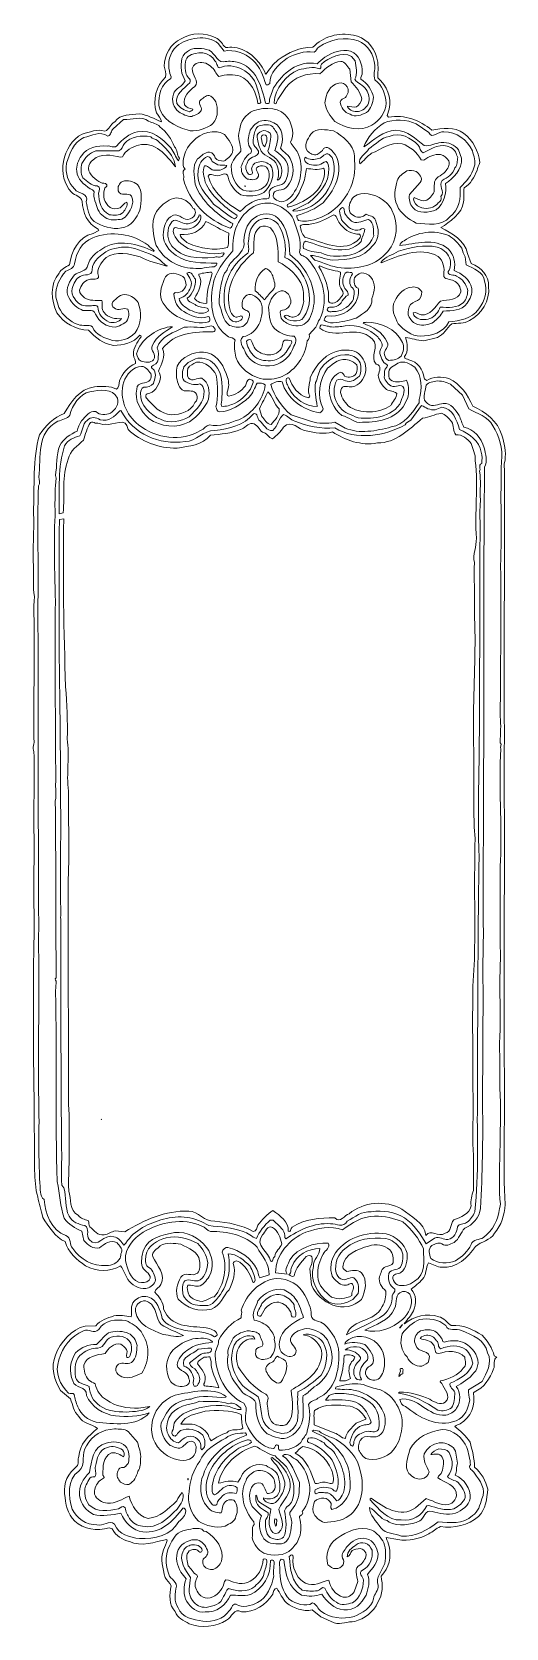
# Model space of a CAD drawing. Header units: centimetres. Extents: x -4.1 to 3.6, y -13.3 to 12.7.
import ezdxf

# ---------------------------------------------------------------- set-up
doc = ezdxf.new("R2010")
doc.units = ezdxf.units.CM
doc.header["$MEASUREMENT"] = 0
doc.layers.add('layer 1', color=7, linetype='Continuous')

msp = doc.modelspace()

# ---------------------------------------------------------------- linework, layer by layer
at = {"layer": 'layer 1', "color": 22, "lineweight": 9}
for points, knots in [([(-0.99188, 12.45749), (-0.95827, 12.41193), (-0.90622, 12.45224), (-0.86655, 12.43969), (-0.86655, 12.43969), (-0.62964, 12.44342), (-0.42236, 12.23606), (-0.32712, 12.0401), (-0.32712, 12.0401), (-0.32692, 12.02693), (-0.32013, 12.01389), (-0.30675, 12.00092), (-0.30675, 12.00092), (-0.25524, 12.07415), (-0.19099, 12.1739), (-0.10637, 12.23444), (-0.10637, 12.23444), (0.06284, 12.35559), (0.23918, 12.44394), (0.45644, 12.44079), (0.45644, 12.44079), (0.62485, 12.61457), (0.88034, 12.691), (1.12475, 12.63561), (1.12475, 12.63561), (1.30295, 12.6055), (1.44999, 12.46301), (1.49887, 12.28606), (1.49887, 12.28606), (1.53361, 12.16812), (1.52223, 12.05603), (1.51739, 11.94406), (1.51739, 11.94406), (1.66435, 11.80815), (1.75279, 11.62525), (1.70315, 11.4336), (1.70315, 11.4336), (1.70388, 11.38752), (1.64549, 11.33394), (1.69207, 11.30176), (1.69207, 11.30176), (1.96123, 11.34551), (2.20628, 11.25062), (2.3997, 11.0891), (2.3997, 11.0891), (2.57027, 11.1247), (2.77396, 11.14766), (2.9205, 11.03808), (2.9205, 11.03808), (3.0804, 10.91553), (3.16205, 10.74569), (3.1847, 10.56174), (3.1847, 10.56174), (3.17237, 10.50887), (3.13987, 10.48202), (3.14071, 10.4294), (3.14071, 10.4294), (3.08961, 10.32985), (3.03894, 10.204), (2.92788, 10.1496), (2.92788, 10.1496), (2.91598, 10.07042), (2.93686, 9.99835), (2.91837, 9.91907), (2.91837, 9.91907), (2.90164, 9.72792), (2.69312, 9.59298), (2.54981, 9.49858), (2.54981, 9.49858), (2.72235, 9.40915), (2.94805, 9.28764), (2.98426, 9.0776), (2.98426, 9.0776), (2.98426, 9.0776), (3.04609, 8.91401), (3.04609, 8.91401), (3.04609, 8.91401), (3.19847, 8.85058), (3.33883, 8.71456), (3.32848, 8.53667), (3.32848, 8.53667), (3.35184, 8.30669), (3.21707, 8.08733), (3.01463, 7.98543), (3.01463, 7.98543), (2.93001, 7.92486), (2.82431, 7.94952), (2.7259, 7.92822), (2.7259, 7.92822), (2.64139, 7.86107), (2.5971, 7.74847), (2.49242, 7.70735), (2.49242, 7.70735), (2.49242, 7.70735), (2.26952, 7.65116), (2.26952, 7.65116), (2.26952, 7.65116), (2.16402, 7.66267), (2.06479, 7.69403), (1.97247, 7.70575), (1.97247, 7.70575), (2.00023, 7.61403), (2.02215, 7.47613), (1.9576, 7.39613), (1.9576, 7.39613), (1.95174, 7.34996), (2.00416, 7.36395), (2.02422, 7.34453), (2.02422, 7.34453), (2.16951, 7.31392), (2.25713, 7.18364), (2.27904, 7.04576), (2.27904, 7.04576), (2.27935, 7.02602), (2.29918, 7.01975), (2.31915, 7.0069), (2.31915, 7.0069), (2.42339, 7.07436), (2.56169, 7.06996), (2.68066, 7.03891), (2.68066, 7.03891), (2.87305, 6.94323), (2.9876, 6.77389), (3.06959, 6.58429), (3.06959, 6.58429), (3.27503, 6.49538), (3.48151, 6.34065), (3.54436, 6.11125), (3.54436, 6.11125), (3.5858, 5.98686), (3.61442, 5.8425), (3.59684, 5.704), (3.59684, 5.704), (3.59684, 5.704), (3.58462, 5.64456), (3.58462, 5.64456), (3.58462, 5.64456), (3.60104, 4.18357), (3.57087, 2.75478), (3.58666, 1.33328), (3.58666, 1.33328), (3.58173, 0.39195), (3.58944, -0.51625), (3.5847, -1.47074), (3.5847, -1.47074), (3.57968, -2.40547), (3.58401, -3.5178), (3.58587, -4.47219), (3.58587, -4.47219), (3.59623, -5.13022), (3.56065, -5.7956), (3.59701, -6.43348), (3.59701, -6.43348), (3.58664, -6.61136), (3.53659, -6.77672), (3.42668, -6.90351), (3.42668, -6.90351), (3.34958, -7.0232), (3.2116, -7.03854), (3.11413, -7.11904), (3.11413, -7.11904), (2.99191, -7.29869), (2.80395, -7.48594), (2.56654, -7.45678), (2.56654, -7.45678), (2.48759, -7.45801), (2.42095, -7.40641), (2.34825, -7.38781), (2.34825, -7.38781), (2.29685, -7.4676), (2.31844, -7.58575), (2.2471, -7.65269), (2.2471, -7.65269), (2.18891, -7.71944), (2.13042, -7.76641), (2.06533, -7.81354), (2.06533, -7.81354), (2.15244, -7.91088), (2.14802, -8.0492), (2.10382, -8.16835), (2.10382, -8.16835), (2.05892, -8.24146), (2.00739, -8.31469), (1.94911, -8.37483), (1.94911, -8.37483), (1.94911, -8.37483), (1.95579, -8.38131), (1.95579, -8.38131), (1.95579, -8.38131), (2.10518, -8.25391), (2.32808, -8.19773), (2.51348, -8.26723), (2.51348, -8.26723), (2.59913, -8.27245), (2.65344, -8.3769), (2.71974, -8.40879), (2.71974, -8.40879), (2.91697, -8.39252), (3.06965, -8.47569), (3.22246, -8.56544), (3.22246, -8.56544), (3.31615, -8.66267), (3.39029, -8.7734), (3.41868, -8.9046), (3.41868, -8.9046), (3.41868, -8.9046), (3.46506, -8.92361), (3.46506, -8.92361), (3.46506, -8.92361), (3.3932, -8.95766), (3.44081, -9.05566), (3.40883, -9.11539), (3.40883, -9.11539), (3.35857, -9.26757), (3.24919, -9.42726), (3.0923, -9.49556), (3.0923, -9.49556), (3.0923, -9.49556), (3.07935, -9.50894), (3.07935, -9.50894), (3.07935, -9.50894), (3.11536, -9.70581), (3.04607, -9.90437), (2.86347, -10.01257), (2.86347, -10.01257), (2.83735, -10.02613), (2.79787, -10.02675), (2.77854, -10.05341), (2.77854, -10.05341), (2.85867, -10.12454), (2.96529, -10.20842), (3.02618, -10.3128), (3.02618, -10.3128), (3.06114, -10.44387), (3.09612, -10.57497), (3.0984, -10.71975), (3.0984, -10.71975), (3.21183, -10.81669), (3.28619, -10.94058), (3.31467, -11.07836), (3.31467, -11.07836), (3.29742, -11.23659), (3.28695, -11.40791), (3.16367, -11.52175), (3.16367, -11.52175), (2.99488, -11.6692), (2.77185, -11.71879), (2.54102, -11.6895), (2.54102, -11.6895), (2.46905, -11.71698), (2.41733, -11.77703), (2.35194, -11.80438), (2.35194, -11.80438), (2.20841, -11.88563), (2.02489, -11.93458), (1.84659, -11.8979), (1.84659, -11.8979), (1.84659, -11.8979), (1.65522, -11.86802), (1.65522, -11.86802), (1.65522, -11.86802), (1.66912, -11.91386), (1.69617, -11.95952), (1.70358, -12.01206), (1.70358, -12.01206), (1.73906, -12.17604), (1.70918, -12.3674), (1.57293, -12.49461), (1.57293, -12.49461), (1.60153, -12.63897), (1.60403, -12.79691), (1.52045, -12.92326), (1.52045, -12.92326), (1.45712, -13.08225), (1.29427, -13.19012), (1.14364, -13.23857), (1.14364, -13.23857), (1.02509, -13.23385), (0.92075, -13.29474), (0.80823, -13.257), (0.80823, -13.257), (0.80823, -13.257), (0.58955, -13.16172), (0.58955, -13.16172), (0.58955, -13.16172), (0.58955, -13.16172), (0.44948, -13.04546), (0.44948, -13.04546), (0.44948, -13.04546), (0.29218, -13.08742), (0.14616, -13.01072), (0.02648, -12.93364), (0.02648, -12.93364), (-0.04059, -12.85569), (-0.08129, -12.77734), (-0.1287, -12.69253), (-0.1287, -12.69253), (-0.17467, -12.69984), (-0.187, -12.75268), (-0.19295, -12.79228), (-0.19295, -12.79228), (-0.31529, -12.96533), (-0.49099, -13.09316), (-0.70846, -13.07684), (-0.70846, -13.07684), (-0.82807, -13.00632), (-0.86484, -13.17803), (-0.94987, -13.21228), (-0.94987, -13.21228), (-1.11253, -13.33332), (-1.36907, -13.34395), (-1.56103, -13.27455), (-1.56103, -13.27455), (-1.64741, -13.22327), (-1.76, -13.17894), (-1.78798, -13.07408), (-1.78798, -13.07408), (-1.89492, -12.97046), (-1.88456, -12.79258), (-1.85384, -12.65386), (-1.85384, -12.65386), (-1.87439, -12.60153), (-1.93415, -12.56955), (-1.95473, -12.51722), (-1.95473, -12.51722), (-1.98991, -12.37297), (-2.03845, -12.21576), (-1.9815, -12.07006), (-1.9815, -12.07006), (-1.95601, -12.017), (-1.9371, -11.96406), (-1.91818, -11.91108), (-1.91818, -11.91108), (-1.91818, -11.91108), (-1.92497, -11.89804), (-1.92497, -11.89804), (-1.92497, -11.89804), (-2.12175, -11.94061), (-2.34426, -12.0231), (-2.53654, -11.93398), (-2.53654, -11.93398), (-2.65561, -11.89636), (-2.75515, -11.84528), (-2.81625, -11.72776), (-2.81625, -11.72776), (-2.81625, -11.72776), (-2.8692, -11.70885), (-2.8692, -11.70885), (-2.8692, -11.70885), (-3.0657, -11.77118), (-3.28356, -11.72853), (-3.4304, -11.59921), (-3.4304, -11.59921), (-3.5573, -11.48272), (-3.57306, -11.3184), (-3.59539, -11.15421), (-3.59539, -11.15421), (-3.61791, -10.97685), (-3.53497, -10.81098), (-3.39833, -10.71011), (-3.39833, -10.71011), (-3.3529, -10.66989), (-3.39361, -10.59155), (-3.36143, -10.54497), (-3.36143, -10.54497), (-3.35798, -10.34744), (-3.19562, -10.20668), (-3.0593, -10.08605), (-3.0593, -10.08605), (-3.15267, -10.00852), (-3.29744, -10.0108), (-3.36512, -9.89338), (-3.36512, -9.89338), (-3.44532, -9.81568), (-3.46023, -9.704), (-3.50127, -9.60591), (-3.50127, -9.60591), (-3.50127, -9.60591), (-3.6614, -9.47023), (-3.6614, -9.47023), (-3.6614, -9.47023), (-3.76257, -9.31384), (-3.82553, -9.07786), (-3.74288, -8.89227), (-3.74288, -8.89227), (-3.66723, -8.68043), (-3.47971, -8.46686), (-3.2567, -8.41728), (-3.2567, -8.41728), (-3.2567, -8.41728), (-3.0856, -8.41459), (-3.0856, -8.41459), (-3.0856, -8.41459), (-3.01466, -8.32131), (-2.89673, -8.28655), (-2.79196, -8.25199), (-2.79196, -8.25199), (-2.69357, -8.2307), (-2.6076, -8.25568), (-2.50869, -8.26728), (-2.50869, -8.26728), (-2.48382, -8.17475), (-2.53123, -8.08992), (-2.46009, -8.00981), (-2.46009, -8.00981), (-2.40168, -7.95624), (-2.32335, -7.91551), (-2.2374, -7.94047), (-2.2374, -7.94047), (-2.07873, -7.98407), (-2.03644, -8.16111), (-2.00146, -8.29223), (-2.00146, -8.29223), (-1.9337, -8.41619), (-1.78184, -8.44671), (-1.64959, -8.48414), (-1.64959, -8.48414), (-1.47139, -8.51425), (-1.29403, -8.49169), (-1.1476, -8.59471), (-1.1476, -8.59471), (-1.12798, -8.58783), (-1.10186, -8.57426), (-1.10218, -8.55451), (-1.10218, -8.55451), (-1.12964, -8.48253), (-1.2156, -8.45757), (-1.28161, -8.44543), (-1.28161, -8.44543), (-1.55193, -8.41677), (-1.86749, -8.44147), (-1.97752, -8.14044), (-1.97752, -8.14044), (-1.97939, -8.022), (-2.05302, -7.94417), (-2.12007, -7.86624), (-2.12007, -7.86624), (-2.11442, -7.80691), (-2.04224, -7.79261), (-2.02334, -7.73964), (-2.02334, -7.73964), (-1.93359, -7.58685), (-2.08754, -7.42471), (-2.15552, -7.28757), (-2.15552, -7.28757), (-2.1766, -7.20232), (-2.07851, -7.16129), (-2.03329, -7.10792), (-2.03329, -7.10792), (-1.93549, -7.04714), (-1.80348, -7.07139), (-1.69797, -7.08288), (-1.69797, -7.08288), (-1.57193, -7.14674), (-1.41306, -7.20347), (-1.39091, -7.35451), (-1.39091, -7.35451), (-1.38332, -7.42022), (-1.37539, -7.50566), (-1.42729, -7.55254), (-1.42729, -7.55254), (-1.51829, -7.6264), (-1.62534, -7.51618), (-1.69606, -7.6226), (-1.69606, -7.6226), (-1.76031, -7.72235), (-1.79106, -7.86105), (-1.74311, -7.97879), (-1.74311, -7.97879), (-1.59596, -8.12785), (-1.39752, -8.19055), (-1.19424, -8.14128), (-1.19424, -8.14128), (-1.05031, -8.08636), (-1.00671, -7.92769), (-0.90957, -7.82744), (-0.90957, -7.82744), (-0.84585, -7.69479), (-0.78889, -7.54909), (-0.84391, -7.39856), (-0.84391, -7.39856), (-0.84443, -7.36565), (-0.81152, -7.36515), (-0.78542, -7.35156), (-0.78542, -7.35156), (-0.63972, -7.40852), (-0.56472, -7.57189), (-0.52319, -7.70289), (-0.52319, -7.70289), (-0.50323, -7.71572), (-0.4839, -7.68908), (-0.48422, -7.66935), (-0.48422, -7.66935), (-0.49215, -7.58392), (-0.5262, -7.51204), (-0.56679, -7.44029), (-0.56679, -7.44029), (-0.66707, -7.34313), (-0.78059, -7.23959), (-0.92536, -7.24187), (-0.92536, -7.24187), (-0.86157, -7.53049), (-0.94914, -7.82148), (-1.15005, -8.02209), (-1.15005, -8.02209), (-1.22756, -8.11548), (-1.36638, -8.07815), (-1.4652, -8.07315), (-1.4652, -8.07315), (-1.55105, -8.05474), (-1.63784, -7.97713), (-1.66551, -7.89198), (-1.66551, -7.89198), (-1.66664, -7.8196), (-1.68773, -7.73436), (-1.62933, -7.6808), (-1.62933, -7.6808), (-1.55109, -7.63347), (-1.46419, -7.71768), (-1.37948, -7.66369), (-1.37948, -7.66369), (-1.29496, -7.59655), (-1.26374, -7.49074), (-1.25879, -7.38535), (-1.25879, -7.38535), (-1.26735, -7.26041), (-1.34797, -7.15639), (-1.42171, -7.07195), (-1.42171, -7.07195), (-1.5743, -6.99539), (-1.7531, -6.9258), (-1.93654, -6.98134), (-1.93654, -6.98134), (-2.07422, -7.01641), (-2.24397, -7.10465), (-2.2677, -7.26957), (-2.2677, -7.26957), (-2.27324, -7.33548), (-2.28536, -7.40151), (-2.23846, -7.45342), (-2.23846, -7.45342), (-2.15899, -7.48508), (-2.1313, -7.57021), (-2.11713, -7.63582), (-2.11713, -7.63582), (-2.09604, -7.72106), (-2.16779, -7.76167), (-2.2265, -7.7955), (-2.2265, -7.7955), (-2.33784, -7.83016), (-2.46381, -7.7729), (-2.53755, -7.68851), (-2.53755, -7.68851), (-2.60458, -7.61058), (-2.61932, -7.51208), (-2.67978, -7.43404), (-2.67978, -7.43404), (-2.84272, -7.53534), (-3.07973, -7.53249), (-3.25239, -7.43647), (-3.25239, -7.43647), (-3.39214, -7.33992), (-3.53898, -7.2106), (-3.58774, -7.04024), (-3.58774, -7.04024), (-3.7468, -6.97033), (-3.86157, -6.78784), (-3.9494, -6.64442), (-3.9494, -6.64442), (-3.97759, -6.52638), (-4.01216, -6.42161), (-4.03365, -6.31007), (-4.03365, -6.31007), (-4.07531, -6.17248), (-4.07759, -6.02771), (-4.08643, -5.88304), (-4.08643, -5.88304), (-4.08643, -5.88304), (-4.09266, -4.65226), (-4.09266, -4.65226), (-4.09266, -4.65226), (-4.10785, -4.1062), (-4.09626, -3.58602), (-4.10486, -3.03984), (-4.10486, -3.03984), (-4.10449, -2.6449), (-4.09755, -2.24988), (-4.09039, -1.86799), (-4.09039, -1.86799), (-4.10568, -1.31532), (-4.08755, -0.79506), (-4.09645, -0.22912), (-4.09645, -0.22912), (-4.09619, 0.17239), (-4.08884, 0.54108), (-4.09525, 0.94909), (-4.09525, 0.94909), (-4.12919, 1.01436), (-4.07768, 1.08759), (-4.09846, 1.15309), (-4.09846, 1.15309), (-4.09846, 1.15309), (-4.0927, 2.8777), (-4.0927, 2.8777), (-4.0927, 2.8777), (-4.08921, 3.07523), (-4.1057, 3.28557), (-4.08906, 3.48333), (-4.08906, 3.48333), (-4.11775, 3.63425), (-4.09423, 3.81234), (-4.1032, 3.9636), (-4.1032, 3.9636), (-4.12124, 4.27267), (-4.08589, 4.5365), (-4.10391, 4.84559), (-4.10391, 4.84559), (-4.08421, 5.26717), (-4.11779, 5.72737), (-4.00545, 6.1175), (-4.00545, 6.1175), (-3.90914, 6.27041), (-3.76645, 6.40428), (-3.60285, 6.46611), (-3.60285, 6.46611), (-3.48739, 6.6588), (-3.35253, 6.87155), (-3.10946, 6.90172), (-3.10946, 6.90172), (-2.99111, 6.91017), (-2.84655, 6.9256), (-2.7468, 6.86133), (-2.7468, 6.86133), (-2.70775, 6.88829), (-2.70877, 6.95408), (-2.69633, 7.00037), (-2.69633, 7.00037), (-2.65881, 7.12602), (-2.55509, 7.22637), (-2.43746, 7.28088), (-2.43746, 7.28088), (-2.41845, 7.32726), (-2.47183, 7.3725), (-2.47265, 7.42514), (-2.47265, 7.42514), (-2.47451, 7.54361), (-2.40995, 7.6236), (-2.34558, 7.71675), (-2.34558, 7.71675), (-2.34579, 7.7299), (-2.35269, 7.74957), (-2.36575, 7.74278), (-2.36575, 7.74278), (-2.46907, 7.61609), (-2.63964, 7.58047), (-2.79758, 7.57799), (-2.79758, 7.57799), (-2.96249, 7.60172), (-3.09577, 7.70496), (-3.20302, 7.82833), (-3.20302, 7.82833), (-3.4137, 7.83158), (-3.6063, 7.94045), (-3.72087, 8.10979), (-3.72087, 8.10979), (-3.8162, 8.31234), (-3.84008, 8.57524), (-3.68496, 8.75539), (-3.68496, 8.75539), (-3.65309, 8.82173), (-3.58121, 8.85578), (-3.51594, 8.88972), (-3.51594, 8.88972), (-3.48657, 9.11396), (-3.37175, 9.34615), (-3.12909, 9.40264), (-3.12909, 9.40264), (-3.12909, 9.40264), (-3.03768, 9.45014), (-3.03768, 9.45014), (-3.03768, 9.45014), (-3.03768, 9.45014), (-3.04467, 9.47635), (-3.04467, 9.47635), (-3.04467, 9.47635), (-3.2236, 9.55252), (-3.29917, 9.7554), (-3.30847, 9.92638), (-3.30847, 9.92638), (-3.32307, 10.0183), (-3.42837, 10.01664), (-3.48193, 10.07505), (-3.48193, 10.07505), (-3.60914, 10.21125), (-3.64485, 10.38841), (-3.61494, 10.57978), (-3.61494, 10.57978), (-3.57168, 10.75817), (-3.48236, 10.9373), (-3.30602, 11.02564), (-3.30602, 11.02564), (-3.18799, 11.05382), (-3.06389, 11.11502), (-2.93813, 11.07091), (-2.93813, 11.07091), (-2.86614, 11.09837), (-2.84776, 11.18425), (-2.77601, 11.22486), (-2.77601, 11.22486), (-2.67935, 11.35803), (-2.51444, 11.3343), (-2.37655, 11.3562), (-2.37655, 11.3562), (-2.24464, 11.33855), (-2.13171, 11.27449), (-2.01243, 11.22372), (-2.01243, 11.22372), (-2.01985, 11.27626), (-2.06006, 11.32168), (-2.09381, 11.37383), (-2.09381, 11.37383), (-2.16281, 11.57678), (-2.10063, 11.80813), (-1.94497, 11.9554), (-1.94497, 11.9554), (-1.92628, 12.02152), (-1.96648, 12.06695), (-1.96751, 12.13276), (-1.96751, 12.13276), (-1.9703, 12.31044), (-1.86145, 12.50302), (-1.69149, 12.57811), (-1.69149, 12.57811), (-1.52865, 12.686), (-1.29153, 12.67656), (-1.12566, 12.5936), (-1.12566, 12.5936), (-1.06602, 12.56821), (-1.02561, 12.50961), (-0.99188, 12.45749)], [0, 0, 0, 0, 0.00540541, 0.00540541, 0.00540541, 0.00540541, 0.01081081, 0.01081081, 0.01081081, 0.01081081, 0.01621622, 0.01621622, 0.01621622, 0.01621622, 0.02162162, 0.02162162, 0.02162162, 0.02162162, 0.02702703, 0.02702703, 0.02702703, 0.02702703, 0.03243243, 0.03243243, 0.03243243, 0.03243243, 0.03783784, 0.03783784, 0.03783784, 0.03783784, 0.04324324, 0.04324324, 0.04324324, 0.04324324, 0.04864865, 0.04864865, 0.04864865, 0.04864865, 0.05405405, 0.05405405, 0.05405405, 0.05405405, 0.05945946, 0.05945946, 0.05945946, 0.05945946, 0.06486486, 0.06486486, 0.06486486, 0.06486486, 0.07027027, 0.07027027, 0.07027027, 0.07027027, 0.07567568, 0.07567568, 0.07567568, 0.07567568, 0.08108108, 0.08108108, 0.08108108, 0.08108108, 0.08648649, 0.08648649, 0.08648649, 0.08648649, 0.09189189, 0.09189189, 0.09189189, 0.09189189, 0.0972973, 0.0972973, 0.0972973, 0.0972973, 0.1027027, 0.1027027, 0.1027027, 0.1027027, 0.10810811, 0.10810811, 0.10810811, 0.10810811, 0.11351351, 0.11351351, 0.11351351, 0.11351351, 0.11891892, 0.11891892, 0.11891892, 0.11891892, 0.12432432, 0.12432432, 0.12432432, 0.12432432, 0.12972973, 0.12972973, 0.12972973, 0.12972973, 0.13513514, 0.13513514, 0.13513514, 0.13513514, 0.14054054, 0.14054054, 0.14054054, 0.14054054, 0.14594595, 0.14594595, 0.14594595, 0.14594595, 0.15135135, 0.15135135, 0.15135135, 0.15135135, 0.15675676, 0.15675676, 0.15675676, 0.15675676, 0.16216216, 0.16216216, 0.16216216, 0.16216216, 0.16756757, 0.16756757, 0.16756757, 0.16756757, 0.17297297, 0.17297297, 0.17297297, 0.17297297, 0.17837838, 0.17837838, 0.17837838, 0.17837838, 0.18378378, 0.18378378, 0.18378378, 0.18378378, 0.18918919, 0.18918919, 0.18918919, 0.18918919, 0.19459459, 0.19459459, 0.19459459, 0.19459459, 0.2, 0.2, 0.2, 0.2, 0.20540541, 0.20540541, 0.20540541, 0.20540541, 0.21081081, 0.21081081, 0.21081081, 0.21081081, 0.21621622, 0.21621622, 0.21621622, 0.21621622, 0.22162162, 0.22162162, 0.22162162, 0.22162162, 0.22702703, 0.22702703, 0.22702703, 0.22702703, 0.23243243, 0.23243243, 0.23243243, 0.23243243, 0.23783784, 0.23783784, 0.23783784, 0.23783784, 0.24324324, 0.24324324, 0.24324324, 0.24324324, 0.24864865, 0.24864865, 0.24864865, 0.24864865, 0.25405405, 0.25405405, 0.25405405, 0.25405405, 0.25945946, 0.25945946, 0.25945946, 0.25945946, 0.26486486, 0.26486486, 0.26486486, 0.26486486, 0.27027027, 0.27027027, 0.27027027, 0.27027027, 0.27567568, 0.27567568, 0.27567568, 0.27567568, 0.28108108, 0.28108108, 0.28108108, 0.28108108, 0.28648649, 0.28648649, 0.28648649, 0.28648649, 0.29189189, 0.29189189, 0.29189189, 0.29189189, 0.2972973, 0.2972973, 0.2972973, 0.2972973, 0.3027027, 0.3027027, 0.3027027, 0.3027027, 0.30810811, 0.30810811, 0.30810811, 0.30810811, 0.31351351, 0.31351351, 0.31351351, 0.31351351, 0.31891892, 0.31891892, 0.31891892, 0.31891892, 0.32432432, 0.32432432, 0.32432432, 0.32432432, 0.32972973, 0.32972973, 0.32972973, 0.32972973, 0.33513514, 0.33513514, 0.33513514, 0.33513514, 0.34054054, 0.34054054, 0.34054054, 0.34054054, 0.34594595, 0.34594595, 0.34594595, 0.34594595, 0.35135135, 0.35135135, 0.35135135, 0.35135135, 0.35675676, 0.35675676, 0.35675676, 0.35675676, 0.36216216, 0.36216216, 0.36216216, 0.36216216, 0.36756757, 0.36756757, 0.36756757, 0.36756757, 0.37297297, 0.37297297, 0.37297297, 0.37297297, 0.37837838, 0.37837838, 0.37837838, 0.37837838, 0.38378378, 0.38378378, 0.38378378, 0.38378378, 0.38918919, 0.38918919, 0.38918919, 0.38918919, 0.39459459, 0.39459459, 0.39459459, 0.39459459, 0.4, 0.4, 0.4, 0.4, 0.40540541, 0.40540541, 0.40540541, 0.40540541, 0.41081081, 0.41081081, 0.41081081, 0.41081081, 0.41621622, 0.41621622, 0.41621622, 0.41621622, 0.42162162, 0.42162162, 0.42162162, 0.42162162, 0.42702703, 0.42702703, 0.42702703, 0.42702703, 0.43243243, 0.43243243, 0.43243243, 0.43243243, 0.43783784, 0.43783784, 0.43783784, 0.43783784, 0.44324324, 0.44324324, 0.44324324, 0.44324324, 0.44864865, 0.44864865, 0.44864865, 0.44864865, 0.45405405, 0.45405405, 0.45405405, 0.45405405, 0.45945946, 0.45945946, 0.45945946, 0.45945946, 0.46486486, 0.46486486, 0.46486486, 0.46486486, 0.47027027, 0.47027027, 0.47027027, 0.47027027, 0.47567568, 0.47567568, 0.47567568, 0.47567568, 0.48108108, 0.48108108, 0.48108108, 0.48108108, 0.48648649, 0.48648649, 0.48648649, 0.48648649, 0.49189189, 0.49189189, 0.49189189, 0.49189189, 0.4972973, 0.4972973, 0.4972973, 0.4972973, 0.5027027, 0.5027027, 0.5027027, 0.5027027, 0.50810811, 0.50810811, 0.50810811, 0.50810811, 0.51351351, 0.51351351, 0.51351351, 0.51351351, 0.51891892, 0.51891892, 0.51891892, 0.51891892, 0.52432432, 0.52432432, 0.52432432, 0.52432432, 0.52972973, 0.52972973, 0.52972973, 0.52972973, 0.53513514, 0.53513514, 0.53513514, 0.53513514, 0.54054054, 0.54054054, 0.54054054, 0.54054054, 0.54594595, 0.54594595, 0.54594595, 0.54594595, 0.55135135, 0.55135135, 0.55135135, 0.55135135, 0.55675676, 0.55675676, 0.55675676, 0.55675676, 0.56216216, 0.56216216, 0.56216216, 0.56216216, 0.56756757, 0.56756757, 0.56756757, 0.56756757, 0.57297297, 0.57297297, 0.57297297, 0.57297297, 0.57837838, 0.57837838, 0.57837838, 0.57837838, 0.58378378, 0.58378378, 0.58378378, 0.58378378, 0.58918919, 0.58918919, 0.58918919, 0.58918919, 0.59459459, 0.59459459, 0.59459459, 0.59459459, 0.6, 0.6, 0.6, 0.6, 0.60540541, 0.60540541, 0.60540541, 0.60540541, 0.61081081, 0.61081081, 0.61081081, 0.61081081, 0.61621622, 0.61621622, 0.61621622, 0.61621622, 0.62162162, 0.62162162, 0.62162162, 0.62162162, 0.62702703, 0.62702703, 0.62702703, 0.62702703, 0.63243243, 0.63243243, 0.63243243, 0.63243243, 0.63783784, 0.63783784, 0.63783784, 0.63783784, 0.64324324, 0.64324324, 0.64324324, 0.64324324, 0.64864865, 0.64864865, 0.64864865, 0.64864865, 0.65405405, 0.65405405, 0.65405405, 0.65405405, 0.65945946, 0.65945946, 0.65945946, 0.65945946, 0.66486486, 0.66486486, 0.66486486, 0.66486486, 0.67027027, 0.67027027, 0.67027027, 0.67027027, 0.67567568, 0.67567568, 0.67567568, 0.67567568, 0.68108108, 0.68108108, 0.68108108, 0.68108108, 0.68648649, 0.68648649, 0.68648649, 0.68648649, 0.69189189, 0.69189189, 0.69189189, 0.69189189, 0.6972973, 0.6972973, 0.6972973, 0.6972973, 0.7027027, 0.7027027, 0.7027027, 0.7027027, 0.70810811, 0.70810811, 0.70810811, 0.70810811, 0.71351351, 0.71351351, 0.71351351, 0.71351351, 0.71891892, 0.71891892, 0.71891892, 0.71891892, 0.72432432, 0.72432432, 0.72432432, 0.72432432, 0.72972973, 0.72972973, 0.72972973, 0.72972973, 0.73513514, 0.73513514, 0.73513514, 0.73513514, 0.74054054, 0.74054054, 0.74054054, 0.74054054, 0.74594595, 0.74594595, 0.74594595, 0.74594595, 0.75135135, 0.75135135, 0.75135135, 0.75135135, 0.75675676, 0.75675676, 0.75675676, 0.75675676, 0.76216216, 0.76216216, 0.76216216, 0.76216216, 0.76756757, 0.76756757, 0.76756757, 0.76756757, 0.77297297, 0.77297297, 0.77297297, 0.77297297, 0.77837838, 0.77837838, 0.77837838, 0.77837838, 0.78378378, 0.78378378, 0.78378378, 0.78378378, 0.78918919, 0.78918919, 0.78918919, 0.78918919, 0.79459459, 0.79459459, 0.79459459, 0.79459459, 0.8, 0.8, 0.8, 0.8, 0.80540541, 0.80540541, 0.80540541, 0.80540541, 0.81081081, 0.81081081, 0.81081081, 0.81081081, 0.81621622, 0.81621622, 0.81621622, 0.81621622, 0.82162162, 0.82162162, 0.82162162, 0.82162162, 0.82702703, 0.82702703, 0.82702703, 0.82702703, 0.83243243, 0.83243243, 0.83243243, 0.83243243, 0.83783784, 0.83783784, 0.83783784, 0.83783784, 0.84324324, 0.84324324, 0.84324324, 0.84324324, 0.84864865, 0.84864865, 0.84864865, 0.84864865, 0.85405405, 0.85405405, 0.85405405, 0.85405405, 0.85945946, 0.85945946, 0.85945946, 0.85945946, 0.86486486, 0.86486486, 0.86486486, 0.86486486, 0.87027027, 0.87027027, 0.87027027, 0.87027027, 0.87567568, 0.87567568, 0.87567568, 0.87567568, 0.88108108, 0.88108108, 0.88108108, 0.88108108, 0.88648649, 0.88648649, 0.88648649, 0.88648649, 0.89189189, 0.89189189, 0.89189189, 0.89189189, 0.8972973, 0.8972973, 0.8972973, 0.8972973, 0.9027027, 0.9027027, 0.9027027, 0.9027027, 0.90810811, 0.90810811, 0.90810811, 0.90810811, 0.91351351, 0.91351351, 0.91351351, 0.91351351, 0.91891892, 0.91891892, 0.91891892, 0.91891892, 0.92432432, 0.92432432, 0.92432432, 0.92432432, 0.92972973, 0.92972973, 0.92972973, 0.92972973, 0.93513514, 0.93513514, 0.93513514, 0.93513514, 0.94054054, 0.94054054, 0.94054054, 0.94054054, 0.94594595, 0.94594595, 0.94594595, 0.94594595, 0.95135135, 0.95135135, 0.95135135, 0.95135135, 0.95675676, 0.95675676, 0.95675676, 0.95675676, 0.96216216, 0.96216216, 0.96216216, 0.96216216, 0.96756757, 0.96756757, 0.96756757, 0.96756757, 0.97297297, 0.97297297, 0.97297297, 0.97297297, 0.97837838, 0.97837838, 0.97837838, 0.97837838, 0.98378378, 0.98378378, 0.98378378, 0.98378378, 0.98918919, 0.98918919, 0.98918919, 0.98918919, 0.99459459, 0.99459459, 0.99459459, 0.99459459, 1, 1, 1, 1]), ([(-1.08473, 12.50209), (-1.08473, 12.50209), (-0.99065, 12.3785), (-0.99065, 12.3785), (-0.99065, 12.3785), (-0.82654, 12.40741), (-0.64793, 12.35098), (-0.52762, 12.2344), (-0.52762, 12.2344), (-0.39426, 12.12461), (-0.35889, 11.96719), (-0.30404, 11.82983), (-0.30404, 11.82983), (-0.2841, 11.817), (-0.26468, 11.83703), (-0.24513, 11.8505), (-0.24513, 11.8505), (-0.25442, 12.0215), (-0.09208, 12.16228), (0.03797, 12.26306), (0.03797, 12.26306), (0.17513, 12.33102), (0.31251, 12.38587), (0.47743, 12.36212), (0.47743, 12.36212), (0.52338, 12.36943), (0.51588, 12.42855), (0.56162, 12.44902), (0.56162, 12.44902), (0.73743, 12.57026), (0.99334, 12.62037), (1.1986, 12.54461), (1.1986, 12.54461), (1.35744, 12.48788), (1.45885, 12.31833), (1.46813, 12.14733), (1.46813, 12.14733), (1.47605, 12.06189), (1.44419, 11.99557), (1.47186, 11.91044), (1.47186, 11.91044), (1.59176, 11.82017), (1.64668, 11.67624), (1.65554, 11.53156), (1.65554, 11.53156), (1.65134, 11.3801), (1.54812, 11.24686), (1.42425, 11.17249), (1.42425, 11.17249), (1.24174, 11.05772), (0.99063, 11.11959), (0.81778, 11.22876), (0.81778, 11.22876), (0.74396, 11.31976), (0.67001, 11.41733), (0.65498, 11.53557), (0.65498, 11.53557), (0.67255, 11.67407), (0.72939, 11.82636), (0.88034, 11.85505), (0.88034, 11.85505), (0.93267, 11.87563), (0.99242, 11.84365), (1.01945, 11.798), (1.01945, 11.798), (1.05997, 11.73282), (1.02811, 11.6665), (0.98934, 11.61982), (0.98934, 11.61982), (0.95017, 11.59945), (0.9108, 11.59225), (0.90494, 11.54608), (0.90494, 11.54608), (0.91935, 11.46733), (0.97354, 11.36944), (1.06598, 11.35114), (1.06598, 11.35114), (1.14598, 11.28659), (1.25702, 11.34099), (1.33548, 11.37513), (1.33548, 11.37513), (1.40682, 11.44209), (1.43839, 11.52815), (1.44999, 11.62706), (1.44999, 11.62706), (1.4219, 11.73851), (1.35425, 11.85593), (1.24133, 11.91998), (1.24133, 11.91998), (1.23424, 11.95277), (1.26651, 11.99277), (1.26599, 12.02568), (1.26599, 12.02568), (1.26381, 12.16388), (1.22185, 12.32117), (1.07615, 12.37812), (1.07615, 12.37812), (0.92418, 12.41523), (0.78023, 12.36031), (0.65645, 12.27936), (0.65645, 12.27936), (0.61091, 12.24574), (0.56545, 12.20554), (0.52647, 12.17202), (0.52647, 12.17202), (0.203, 12.23274), (-0.024, 12.01853), (-0.18478, 11.77905), (-0.18478, 11.77905), (-0.20974, 11.6931), (-0.25468, 11.61997), (-0.25323, 11.52785), (-0.25323, 11.52785), (-0.26617, 11.51449), (-0.29272, 11.52722), (-0.31246, 11.52692), (-0.31246, 11.52692), (-0.36925, 11.78931), (-0.47321, 12.12336), (-0.77717, 12.19755), (-0.77717, 12.19755), (-0.84974, 12.20959), (-0.92894, 12.22149), (-1.00101, 12.20061), (-1.00101, 12.20061), (-1.12615, 12.20524), (-1.14878, 12.38919), (-1.28071, 12.40685), (-1.28071, 12.40685), (-1.37315, 12.42514), (-1.51163, 12.44271), (-1.58947, 12.36908), (-1.58947, 12.36908), (-1.71994, 12.29464), (-1.69103, 12.13052), (-1.68269, 12.01876), (-1.68269, 12.01876), (-1.68269, 12.01876), (-1.62808, 11.89455), (-1.62808, 11.89455), (-1.62808, 11.89455), (-1.66599, 11.79524), (-1.79731, 11.77342), (-1.81548, 11.67441), (-1.81548, 11.67441), (-1.85981, 11.5618), (-1.81218, 11.46382), (-1.73198, 11.38608), (-1.73198, 11.38608), (-1.66564, 11.35422), (-1.6057, 11.30909), (-1.52014, 11.31045), (-1.52014, 11.31045), (-1.46792, 11.3376), (-1.38916, 11.352), (-1.36377, 11.41164), (-1.36377, 11.41164), (-1.34506, 11.47774), (-1.43813, 11.53552), (-1.36657, 11.58932), (-1.36657, 11.58932), (-1.32082, 11.60979), (-1.2759, 11.6829), (-1.20947, 11.64445), (-1.20947, 11.64445), (-1.10313, 11.58029), (-1.09447, 11.44879), (-1.10589, 11.3367), (-1.10589, 11.3367), (-1.12469, 11.27717), (-1.14977, 11.19779), (-1.21506, 11.16386), (-1.21506, 11.16386), (-1.32612, 11.10946), (-1.46337, 11.04806), (-1.5957, 11.09203), (-1.5957, 11.09203), (-1.79404, 11.14815), (-2.01974, 11.26967), (-2.05618, 11.49291), (-2.05618, 11.49291), (-2.06536, 11.6573), (-2.02217, 11.84229), (-1.85902, 11.93042), (-1.85902, 11.93042), (-1.83343, 11.97689), (-1.89296, 11.99572), (-1.88061, 12.04855), (-1.88061, 12.04855), (-1.9157, 12.18623), (-1.88538, 12.35126), (-1.76199, 12.45851), (-1.76199, 12.45851), (-1.58652, 12.59949), (-1.27806, 12.65703), (-1.08473, 12.50209)], [0, 0, 0, 0, 0.02040816, 0.02040816, 0.02040816, 0.02040816, 0.04081633, 0.04081633, 0.04081633, 0.04081633, 0.06122449, 0.06122449, 0.06122449, 0.06122449, 0.08163265, 0.08163265, 0.08163265, 0.08163265, 0.10204082, 0.10204082, 0.10204082, 0.10204082, 0.12244898, 0.12244898, 0.12244898, 0.12244898, 0.14285714, 0.14285714, 0.14285714, 0.14285714, 0.16326531, 0.16326531, 0.16326531, 0.16326531, 0.18367347, 0.18367347, 0.18367347, 0.18367347, 0.20408163, 0.20408163, 0.20408163, 0.20408163, 0.2244898, 0.2244898, 0.2244898, 0.2244898, 0.24489796, 0.24489796, 0.24489796, 0.24489796, 0.26530612, 0.26530612, 0.26530612, 0.26530612, 0.28571429, 0.28571429, 0.28571429, 0.28571429, 0.30612245, 0.30612245, 0.30612245, 0.30612245, 0.32653061, 0.32653061, 0.32653061, 0.32653061, 0.34693878, 0.34693878, 0.34693878, 0.34693878, 0.36734694, 0.36734694, 0.36734694, 0.36734694, 0.3877551, 0.3877551, 0.3877551, 0.3877551, 0.40816327, 0.40816327, 0.40816327, 0.40816327, 0.42857143, 0.42857143, 0.42857143, 0.42857143, 0.44897959, 0.44897959, 0.44897959, 0.44897959, 0.46938776, 0.46938776, 0.46938776, 0.46938776, 0.48979592, 0.48979592, 0.48979592, 0.48979592, 0.51020408, 0.51020408, 0.51020408, 0.51020408, 0.53061224, 0.53061224, 0.53061224, 0.53061224, 0.55102041, 0.55102041, 0.55102041, 0.55102041, 0.57142857, 0.57142857, 0.57142857, 0.57142857, 0.59183673, 0.59183673, 0.59183673, 0.59183673, 0.6122449, 0.6122449, 0.6122449, 0.6122449, 0.63265306, 0.63265306, 0.63265306, 0.63265306, 0.65306122, 0.65306122, 0.65306122, 0.65306122, 0.67346939, 0.67346939, 0.67346939, 0.67346939, 0.69387755, 0.69387755, 0.69387755, 0.69387755, 0.71428571, 0.71428571, 0.71428571, 0.71428571, 0.73469388, 0.73469388, 0.73469388, 0.73469388, 0.75510204, 0.75510204, 0.75510204, 0.75510204, 0.7755102, 0.7755102, 0.7755102, 0.7755102, 0.79591837, 0.79591837, 0.79591837, 0.79591837, 0.81632653, 0.81632653, 0.81632653, 0.81632653, 0.83673469, 0.83673469, 0.83673469, 0.83673469, 0.85714286, 0.85714286, 0.85714286, 0.85714286, 0.87755102, 0.87755102, 0.87755102, 0.87755102, 0.89795918, 0.89795918, 0.89795918, 0.89795918, 0.91836735, 0.91836735, 0.91836735, 0.91836735, 0.93877551, 0.93877551, 0.93877551, 0.93877551, 0.95918367, 0.95918367, 0.95918367, 0.95918367, 0.97959184, 0.97959184, 0.97959184, 0.97959184, 1, 1, 1, 1]), ([(-1.13951, 12.21819), (-1.09951, 12.18591), (-1.111, 12.08042), (-1.03255, 12.11456), (-1.03255, 12.11456), (-0.90178, 12.16927), (-0.75617, 12.1189), (-0.64985, 12.05476), (-0.64985, 12.05476), (-0.45725, 11.94589), (-0.4407, 11.72894), (-0.39163, 11.53884), (-0.39163, 11.53884), (-0.39799, 11.52557), (-0.42422, 11.5186), (-0.43749, 11.52494), (-0.43749, 11.52494), (-0.46659, 11.70221), (-0.55524, 11.8983), (-0.72747, 11.96798), (-0.72747, 11.96798), (-0.8267, 11.99932), (-0.97157, 12.00363), (-1.07623, 11.96247), (-1.07623, 11.96247), (-1.12303, 12.00783), (-1.15059, 12.08639), (-1.21055, 12.13149), (-1.21055, 12.13149), (-1.27071, 12.18979), (-1.36315, 12.2081), (-1.44817, 12.17384), (-1.44817, 12.17384), (-1.48087, 12.16015), (-1.49997, 12.12038), (-1.51273, 12.09385), (-1.51273, 12.09385), (-1.51757, 11.98186), (-1.38449, 11.89181), (-1.46859, 11.79834), (-1.46859, 11.79834), (-1.56626, 11.73099), (-1.66351, 11.6373), (-1.63502, 11.49953), (-1.63502, 11.49953), (-1.6015, 11.46056), (-1.55512, 11.44153), (-1.50227, 11.4292), (-1.50227, 11.4292), (-1.50186, 11.40289), (-1.53477, 11.40237), (-1.5543, 11.38888), (-1.5543, 11.38888), (-1.63357, 11.40741), (-1.71317, 11.44563), (-1.76046, 11.52388), (-1.76046, 11.52388), (-1.79585, 11.68129), (-1.64575, 11.76265), (-1.54859, 11.86289), (-1.54859, 11.86289), (-1.51673, 11.92923), (-1.61594, 11.96057), (-1.61698, 12.02639), (-1.61698, 12.02639), (-1.62491, 12.11183), (-1.64631, 12.21679), (-1.57506, 12.29033), (-1.57506, 12.29033), (-1.4449, 12.38452), (-1.22096, 12.37488), (-1.13951, 12.21819)], [0, 0, 0, 0, 0.05555556, 0.05555556, 0.05555556, 0.05555556, 0.11111111, 0.11111111, 0.11111111, 0.11111111, 0.16666667, 0.16666667, 0.16666667, 0.16666667, 0.22222222, 0.22222222, 0.22222222, 0.22222222, 0.27777778, 0.27777778, 0.27777778, 0.27777778, 0.33333333, 0.33333333, 0.33333333, 0.33333333, 0.38888889, 0.38888889, 0.38888889, 0.38888889, 0.44444444, 0.44444444, 0.44444444, 0.44444444, 0.5, 0.5, 0.5, 0.5, 0.55555556, 0.55555556, 0.55555556, 0.55555556, 0.61111111, 0.61111111, 0.61111111, 0.61111111, 0.66666667, 0.66666667, 0.66666667, 0.66666667, 0.72222222, 0.72222222, 0.72222222, 0.72222222, 0.77777778, 0.77777778, 0.77777778, 0.77777778, 0.83333333, 0.83333333, 0.83333333, 0.83333333, 0.88888889, 0.88888889, 0.88888889, 0.88888889, 0.94444444, 0.94444444, 0.94444444, 0.94444444, 1, 1, 1, 1]), ([(1.15101, 12.22134), (1.15267, 12.11605), (1.2004, 12.01148), (1.14262, 11.91843), (1.14262, 11.91843), (1.18982, 11.84675), (1.28226, 11.82847), (1.32959, 11.75023), (1.32959, 11.75023), (1.37009, 11.68504), (1.39119, 11.5998), (1.36598, 11.52701), (1.36598, 11.52701), (1.3408, 11.45422), (1.26916, 11.407), (1.20355, 11.39282), (1.20355, 11.39282), (1.13126, 11.3851), (1.05857, 11.4037), (1.02464, 11.46897), (1.02464, 11.46897), (1.02464, 11.46897), (1.02443, 11.48212), (1.02443, 11.48212), (1.02443, 11.48212), (1.07048, 11.48285), (1.11717, 11.4441), (1.16941, 11.47127), (1.16941, 11.47127), (1.21517, 11.49171), (1.24713, 11.55147), (1.25957, 11.59773), (1.25957, 11.59773), (1.23806, 11.7093), (1.15764, 11.80019), (1.08402, 11.878), (1.08402, 11.878), (1.08402, 11.878), (1.06106, 12.08168), (1.06106, 12.08168), (1.06106, 12.08168), (1.02076, 12.13373), (0.98013, 12.20548), (0.91422, 12.21102), (0.91422, 12.21102), (0.77614, 12.20227), (0.67249, 12.09532), (0.57515, 12.00824), (0.57515, 12.00824), (0.35768, 12.02454), (0.14813, 11.95542), (0.01922, 11.78226), (0.01922, 11.78226), (-0.03867, 11.69579), (-0.1098, 11.61566), (-0.14127, 11.52304), (-0.14127, 11.52304), (-0.15431, 11.51625), (-0.17416, 11.52251), (-0.17448, 11.54225), (-0.17448, 11.54225), (-0.16483, 11.7662), (0.02269, 11.97979), (0.22524, 12.07512), (0.22524, 12.07512), (0.33689, 12.09004), (0.46122, 12.13808), (0.5739, 12.08719), (0.5739, 12.08719), (0.60649, 12.10745), (0.57966, 12.13993), (0.59897, 12.16657), (0.59897, 12.16657), (0.72236, 12.27384), (0.93138, 12.37585), (1.09064, 12.29279), (1.09064, 12.29279), (1.09064, 12.29279), (1.15101, 12.22134), (1.15101, 12.22134)], [0, 0, 0, 0, 0.05, 0.05, 0.05, 0.05, 0.1, 0.1, 0.1, 0.1, 0.15, 0.15, 0.15, 0.15, 0.2, 0.2, 0.2, 0.2, 0.25, 0.25, 0.25, 0.25, 0.3, 0.3, 0.3, 0.3, 0.35, 0.35, 0.35, 0.35, 0.4, 0.4, 0.4, 0.4, 0.45, 0.45, 0.45, 0.45, 0.5, 0.5, 0.5, 0.5, 0.55, 0.55, 0.55, 0.55, 0.6, 0.6, 0.6, 0.6, 0.65, 0.65, 0.65, 0.65, 0.7, 0.7, 0.7, 0.7, 0.75, 0.75, 0.75, 0.75, 0.8, 0.8, 0.8, 0.8, 0.85, 0.85, 0.85, 0.85, 0.9, 0.9, 0.9, 0.9, 0.95, 0.95, 0.95, 0.95, 1, 1, 1, 1]), ([(0.0601, 11.27607), (0.12108, 11.16514), (0.16295, 11.0144), (0.09243, 10.89482), (0.09243, 10.89482), (0.12636, 10.82953), (0.17983, 10.77772), (0.21367, 10.71901), (0.21367, 10.71901), (0.31609, 10.48367), (0.2677, 10.21305), (0.1064, 10.00645), (0.1064, 10.00645), (0.04801, 9.95287), (-0.02344, 9.89252), (-0.10973, 9.93722), (-0.10973, 9.93722), (-0.14282, 9.94987), (-0.17614, 9.97569), (-0.18981, 10.00837), (-0.18981, 10.00837), (-0.19868, 10.15305), (-0.01318, 10.07697), (0.04448, 10.17661), (0.04448, 10.17661), (0.14133, 10.2966), (0.16517, 10.45497), (0.09709, 10.5987), (0.09709, 10.5987), (0.07599, 10.68394), (-0.01674, 10.72198), (-0.07055, 10.79352), (-0.07055, 10.79352), (-0.01986, 10.91939), (-0.02223, 11.07075), (-0.1226, 11.17447), (-0.1226, 11.17447), (-0.19573, 11.21939), (-0.27541, 11.26421), (-0.37382, 11.24292), (-0.37382, 11.24292), (-0.45254, 11.22852), (-0.51722, 11.15511), (-0.56224, 11.08856), (-0.56224, 11.08856), (-0.58731, 11.0092), (-0.61231, 10.92323), (-0.58463, 10.83809), (-0.58463, 10.83809), (-0.57084, 10.79882), (-0.5176, 10.76016), (-0.55633, 10.71349), (-0.55633, 10.71349), (-0.64783, 10.67254), (-0.67908, 10.56672), (-0.71734, 10.48714), (-0.71734, 10.48714), (-0.68403, 10.46134), (-0.72289, 10.42123), (-0.69602, 10.38876), (-0.69602, 10.38876), (-0.67567, 10.34959), (-0.64873, 10.3105), (-0.60894, 10.2914), (-0.60894, 10.2914), (-0.54961, 10.28575), (-0.4834, 10.26045), (-0.44473, 10.31371), (-0.44473, 10.31371), (-0.3735, 10.38725), (-0.53903, 10.45046), (-0.4279, 10.49829), (-0.4279, 10.49829), (-0.38204, 10.51217), (-0.34257, 10.51281), (-0.2961, 10.48719), (-0.2961, 10.48719), (-0.23532, 10.38942), (-0.24013, 10.27745), (-0.31106, 10.18419), (-0.31106, 10.18419), (-0.40174, 10.09061), (-0.55946, 10.07496), (-0.67852, 10.11258), (-0.67852, 10.11258), (-0.81784, 10.18279), (-0.87308, 10.34647), (-0.87547, 10.49783), (-0.87547, 10.49783), (-0.86387, 10.59674), (-0.77956, 10.67705), (-0.71479, 10.74388), (-0.71479, 10.74388), (-0.71677, 10.86891), (-0.78402, 10.96), (-0.73992, 11.08576), (-0.73992, 11.08576), (-0.72234, 11.22426), (-0.63877, 11.35064), (-0.51457, 11.40526), (-0.51457, 11.40526), (-0.31164, 11.47427), (-0.06135, 11.46504), (0.0601, 11.27607)], [0, 0, 0, 0, 0.03846154, 0.03846154, 0.03846154, 0.03846154, 0.07692308, 0.07692308, 0.07692308, 0.07692308, 0.11538462, 0.11538462, 0.11538462, 0.11538462, 0.15384615, 0.15384615, 0.15384615, 0.15384615, 0.19230769, 0.19230769, 0.19230769, 0.19230769, 0.23076923, 0.23076923, 0.23076923, 0.23076923, 0.26923077, 0.26923077, 0.26923077, 0.26923077, 0.30769231, 0.30769231, 0.30769231, 0.30769231, 0.34615385, 0.34615385, 0.34615385, 0.34615385, 0.38461538, 0.38461538, 0.38461538, 0.38461538, 0.42307692, 0.42307692, 0.42307692, 0.42307692, 0.46153846, 0.46153846, 0.46153846, 0.46153846, 0.5, 0.5, 0.5, 0.5, 0.53846154, 0.53846154, 0.53846154, 0.53846154, 0.57692308, 0.57692308, 0.57692308, 0.57692308, 0.61538462, 0.61538462, 0.61538462, 0.61538462, 0.65384615, 0.65384615, 0.65384615, 0.65384615, 0.69230769, 0.69230769, 0.69230769, 0.69230769, 0.73076923, 0.73076923, 0.73076923, 0.73076923, 0.76923077, 0.76923077, 0.76923077, 0.76923077, 0.80769231, 0.80769231, 0.80769231, 0.80769231, 0.84615385, 0.84615385, 0.84615385, 0.84615385, 0.88461538, 0.88461538, 0.88461538, 0.88461538, 0.92307692, 0.92307692, 0.92307692, 0.92307692, 0.96153846, 0.96153846, 0.96153846, 0.96153846, 1, 1, 1, 1]), ([(-2.03752, 11.14432), (-1.93747, 11.06034), (-1.84348, 10.94333), (-1.80203, 10.81893), (-1.80203, 10.81893), (-1.74856, 10.7671), (-1.76705, 10.68784), (-1.72006, 10.62933), (-1.72006, 10.62933), (-1.72006, 10.62933), (-1.73259, 10.58965), (-1.73259, 10.58965), (-1.73259, 10.58965), (-1.78617, 10.64804), (-1.80725, 10.73328), (-1.86094, 10.79826), (-1.86094, 10.79826), (-1.99493, 10.94754), (-2.1752, 11.10925), (-2.4048, 11.05957), (-2.4048, 11.05957), (-2.54266, 11.03765), (-2.65299, 10.93719), (-2.74347, 10.83042), (-2.74347, 10.83042), (-2.79549, 10.79013), (-2.84237, 10.84204), (-2.9014, 10.82794), (-2.9014, 10.82794), (-3.05963, 10.84522), (-3.22362, 10.80971), (-3.32016, 10.66998), (-3.32016, 10.66998), (-3.37167, 10.59676), (-3.4098, 10.51059), (-3.3952, 10.41867), (-3.3952, 10.41867), (-3.38665, 10.29373), (-3.2799, 10.20327), (-3.18006, 10.13245), (-3.18006, 10.13245), (-3.15353, 10.11969), (-3.12051, 10.11363), (-3.11344, 10.08083), (-3.11344, 10.08083), (-3.13161, 9.98181), (-3.07741, 9.88392), (-3.04965, 9.79221), (-3.04965, 9.79221), (-3.0087, 9.70072), (-2.92891, 9.64931), (-2.83638, 9.62444), (-2.83638, 9.62444), (-2.76409, 9.63216), (-2.67165, 9.61388), (-2.60667, 9.66755), (-2.60667, 9.66755), (-2.52916, 9.76092), (-2.44547, 9.88073), (-2.50018, 10.01149), (-2.50018, 10.01149), (-2.5474, 10.08316), (-2.68424, 9.99544), (-2.71879, 10.1002), (-2.71879, 10.1002), (-2.7329, 10.15922), (-2.7076, 10.22545), (-2.6488, 10.25271), (-2.6488, 10.25271), (-2.56365, 10.28037), (-2.47101, 10.2489), (-2.4045, 10.20389), (-2.4045, 10.20389), (-2.31706, 10.08678), (-2.34092, 9.92843), (-2.36497, 9.78325), (-2.36497, 9.78325), (-2.41573, 9.66397), (-2.51198, 9.50448), (-2.66322, 9.49553), (-2.66322, 9.49553), (-2.8272, 9.46004), (-2.9796, 9.52345), (-3.11243, 9.60035), (-3.11243, 9.60035), (-3.2125, 9.68434), (-3.21446, 9.80937), (-3.24255, 9.92082), (-3.24255, 9.92082), (-3.19218, 10.06643), (-3.37613, 10.0438), (-3.43012, 10.12852), (-3.43012, 10.12852), (-3.54385, 10.24519), (-3.58541, 10.37617), (-3.56179, 10.54769), (-3.56179, 10.54769), (-3.51819, 10.70634), (-3.44872, 10.89174), (-3.27877, 10.96683), (-3.27877, 10.96683), (-3.15414, 10.99511), (-3.01072, 11.08295), (-2.89082, 10.99267), (-2.89082, 10.99267), (-2.82522, 11.00687), (-2.8461, 11.07895), (-2.80056, 11.11257), (-2.80056, 11.11257), (-2.80056, 11.11257), (-2.63173, 11.26005), (-2.63173, 11.26005), (-2.63173, 11.26005), (-2.49345, 11.25562), (-2.34323, 11.3304), (-2.22322, 11.23355), (-2.22322, 11.23355), (-2.15701, 11.20828), (-2.09101, 11.19615), (-2.03752, 11.14432)], [0, 0, 0, 0, 0.03333333, 0.03333333, 0.03333333, 0.03333333, 0.06666667, 0.06666667, 0.06666667, 0.06666667, 0.1, 0.1, 0.1, 0.1, 0.13333333, 0.13333333, 0.13333333, 0.13333333, 0.16666667, 0.16666667, 0.16666667, 0.16666667, 0.2, 0.2, 0.2, 0.2, 0.23333333, 0.23333333, 0.23333333, 0.23333333, 0.26666667, 0.26666667, 0.26666667, 0.26666667, 0.3, 0.3, 0.3, 0.3, 0.33333333, 0.33333333, 0.33333333, 0.33333333, 0.36666667, 0.36666667, 0.36666667, 0.36666667, 0.4, 0.4, 0.4, 0.4, 0.43333333, 0.43333333, 0.43333333, 0.43333333, 0.46666667, 0.46666667, 0.46666667, 0.46666667, 0.5, 0.5, 0.5, 0.5, 0.53333333, 0.53333333, 0.53333333, 0.53333333, 0.56666667, 0.56666667, 0.56666667, 0.56666667, 0.6, 0.6, 0.6, 0.6, 0.63333333, 0.63333333, 0.63333333, 0.63333333, 0.66666667, 0.66666667, 0.66666667, 0.66666667, 0.7, 0.7, 0.7, 0.7, 0.73333333, 0.73333333, 0.73333333, 0.73333333, 0.76666667, 0.76666667, 0.76666667, 0.76666667, 0.8, 0.8, 0.8, 0.8, 0.83333333, 0.83333333, 0.83333333, 0.83333333, 0.86666667, 0.86666667, 0.86666667, 0.86666667, 0.9, 0.9, 0.9, 0.9, 0.93333333, 0.93333333, 0.93333333, 0.93333333, 0.96666667, 0.96666667, 0.96666667, 0.96666667, 1, 1, 1, 1]), ([(2.35426, 11.0489), (2.4022, 10.93118), (2.51179, 11.0777), (2.59764, 11.05933), (2.59764, 11.05933), (2.80811, 11.0692), (2.9749, 10.92702), (3.06323, 10.75069), (3.06323, 10.75069), (3.08433, 10.66547), (3.12517, 10.58053), (3.09372, 10.48788), (3.09372, 10.48788), (3.05629, 10.35567), (2.96583, 10.24892), (2.86199, 10.15514), (2.86199, 10.15514), (2.87785, 9.98425), (2.85462, 9.78643), (2.69189, 9.67197), (2.69189, 9.67197), (2.56275, 9.51196), (2.32502, 9.56088), (2.14714, 9.57125), (2.14714, 9.57125), (2.02106, 9.63507), (1.8946, 9.72523), (1.8332, 9.8625), (1.8332, 9.8625), (1.77192, 9.99317), (1.80251, 10.13846), (1.83346, 10.26401), (1.83346, 10.26401), (1.86521, 10.33692), (1.9303, 10.38401), (1.99549, 10.42453), (1.99549, 10.42453), (2.04123, 10.44499), (2.09419, 10.42609), (2.14705, 10.41374), (2.14705, 10.41374), (2.19363, 10.38156), (2.26726, 10.30375), (2.20908, 10.237), (2.20908, 10.237), (2.20908, 10.237), (2.03451, 10.0368), (2.03451, 10.0368), (2.03451, 10.0368), (2.02257, 9.95763), (2.04345, 9.88554), (2.09046, 9.82706), (2.09046, 9.82706), (2.18445, 9.71005), (2.35493, 9.75223), (2.47285, 9.787), (2.47285, 9.787), (2.60292, 9.88776), (2.64628, 10.05958), (2.62406, 10.21721), (2.62406, 10.21721), (2.75431, 10.30483), (2.8968, 10.45188), (2.88744, 10.62944), (2.88744, 10.62944), (2.88744, 10.62944), (2.83919, 10.76692), (2.83919, 10.76692), (2.83919, 10.76692), (2.77203, 10.85143), (2.67262, 10.89594), (2.55426, 10.88749), (2.55426, 10.88749), (2.45567, 10.87937), (2.37763, 10.81889), (2.27861, 10.83708), (2.27861, 10.83708), (2.13867, 10.94678), (2.00487, 11.08289), (1.81395, 11.08647), (1.81395, 11.08647), (1.60336, 11.08315), (1.45449, 10.92284), (1.29162, 10.81496), (1.29162, 10.81496), (1.3419, 10.96715), (1.47781, 11.11408), (1.62112, 11.2085), (1.62112, 11.2085), (1.77813, 11.27021), (1.99539, 11.26704), (2.14798, 11.19046), (2.14798, 11.19046), (2.14798, 11.19046), (2.35426, 11.0489), (2.35426, 11.0489)], [0, 0, 0, 0, 0.04166667, 0.04166667, 0.04166667, 0.04166667, 0.08333333, 0.08333333, 0.08333333, 0.08333333, 0.125, 0.125, 0.125, 0.125, 0.16666667, 0.16666667, 0.16666667, 0.16666667, 0.20833333, 0.20833333, 0.20833333, 0.20833333, 0.25, 0.25, 0.25, 0.25, 0.29166667, 0.29166667, 0.29166667, 0.29166667, 0.33333333, 0.33333333, 0.33333333, 0.33333333, 0.375, 0.375, 0.375, 0.375, 0.41666667, 0.41666667, 0.41666667, 0.41666667, 0.45833333, 0.45833333, 0.45833333, 0.45833333, 0.5, 0.5, 0.5, 0.5, 0.54166667, 0.54166667, 0.54166667, 0.54166667, 0.58333333, 0.58333333, 0.58333333, 0.58333333, 0.625, 0.625, 0.625, 0.625, 0.66666667, 0.66666667, 0.66666667, 0.66666667, 0.70833333, 0.70833333, 0.70833333, 0.70833333, 0.75, 0.75, 0.75, 0.75, 0.79166667, 0.79166667, 0.79166667, 0.79166667, 0.83333333, 0.83333333, 0.83333333, 0.83333333, 0.875, 0.875, 0.875, 0.875, 0.91666667, 0.91666667, 0.91666667, 0.91666667, 0.95833333, 0.95833333, 0.95833333, 0.95833333, 1, 1, 1, 1]), ([(-1.97321, 10.82281), (-1.88622, 10.73203), (-1.79903, 10.6281), (-1.78369, 10.49012), (-1.78369, 10.49012), (-1.93137, 10.67209), (-2.11955, 10.91924), (-2.38821, 10.8426), (-2.38821, 10.8426), (-2.4931, 10.81464), (-2.60412, 10.76024), (-2.64854, 10.65422), (-2.64854, 10.65422), (-2.64854, 10.65422), (-2.68135, 10.64713), (-2.68135, 10.64713), (-2.68135, 10.64713), (-2.82674, 10.68431), (-3.00492, 10.71442), (-3.12829, 10.60717), (-3.12829, 10.60717), (-3.17385, 10.57355), (-3.20591, 10.52038), (-3.20498, 10.46117), (-3.20498, 10.46117), (-3.19694, 10.36914), (-3.09012, 10.27207), (-3.00393, 10.23394), (-3.00393, 10.23394), (-2.97731, 10.21461), (-2.92507, 10.24176), (-2.9046, 10.19601), (-2.9046, 10.19601), (-2.89082, 10.15674), (-2.95014, 10.1624), (-2.94294, 10.12301), (-2.94294, 10.12301), (-2.9741, 10.01061), (-2.9527, 9.90565), (-2.85274, 9.82823), (-2.85274, 9.82823), (-2.80627, 9.80264), (-2.74036, 9.79708), (-2.68812, 9.82422), (-2.68812, 9.82422), (-2.64236, 9.84471), (-2.63025, 9.91073), (-2.57761, 9.91155), (-2.57761, 9.91155), (-2.5635, 9.85254), (-2.60218, 9.79926), (-2.64081, 9.746), (-2.64081, 9.746), (-2.69911, 9.68583), (-2.79155, 9.70413), (-2.86405, 9.70956), (-2.86405, 9.70956), (-3.00337, 9.77978), (-3.03855, 9.92405), (-3.04074, 10.06223), (-3.04074, 10.06223), (-3.03477, 10.10182), (-3.00279, 10.16156), (-3.06232, 10.18036), (-3.06232, 10.18036), (-3.16094, 10.17225), (-3.22819, 10.26332), (-3.29473, 10.30836), (-3.29473, 10.30836), (-3.33535, 10.38011), (-3.33022, 10.47234), (-3.31162, 10.54504), (-3.31162, 10.54504), (-3.26701, 10.63791), (-3.18927, 10.71811), (-3.0845, 10.75266), (-3.0845, 10.75266), (-3.0845, 10.75266), (-2.70932, 10.75199), (-2.70932, 10.75199), (-2.70932, 10.75199), (-2.65031, 10.7661), (-2.65133, 10.83188), (-2.61906, 10.87189), (-2.61906, 10.87189), (-2.51552, 10.98541), (-2.33825, 11.01454), (-2.18628, 10.97743), (-2.18628, 10.97743), (-2.15934, 10.93836), (-2.11349, 10.95226), (-2.08007, 10.91988), (-2.08007, 10.91988), (-2.08007, 10.91988), (-1.97321, 10.82281), (-1.97321, 10.82281)], [0, 0, 0, 0, 0.04166667, 0.04166667, 0.04166667, 0.04166667, 0.08333333, 0.08333333, 0.08333333, 0.08333333, 0.125, 0.125, 0.125, 0.125, 0.16666667, 0.16666667, 0.16666667, 0.16666667, 0.20833333, 0.20833333, 0.20833333, 0.20833333, 0.25, 0.25, 0.25, 0.25, 0.29166667, 0.29166667, 0.29166667, 0.29166667, 0.33333333, 0.33333333, 0.33333333, 0.33333333, 0.375, 0.375, 0.375, 0.375, 0.41666667, 0.41666667, 0.41666667, 0.41666667, 0.45833333, 0.45833333, 0.45833333, 0.45833333, 0.5, 0.5, 0.5, 0.5, 0.54166667, 0.54166667, 0.54166667, 0.54166667, 0.58333333, 0.58333333, 0.58333333, 0.58333333, 0.625, 0.625, 0.625, 0.625, 0.66666667, 0.66666667, 0.66666667, 0.66666667, 0.70833333, 0.70833333, 0.70833333, 0.70833333, 0.75, 0.75, 0.75, 0.75, 0.79166667, 0.79166667, 0.79166667, 0.79166667, 0.83333333, 0.83333333, 0.83333333, 0.83333333, 0.875, 0.875, 0.875, 0.875, 0.91666667, 0.91666667, 0.91666667, 0.91666667, 0.95833333, 0.95833333, 0.95833333, 0.95833333, 1, 1, 1, 1]), ([(-0.98237, 11.01612), (-0.92179, 10.93152), (-0.82831, 10.84742), (-0.85267, 10.72198), (-0.85267, 10.72198), (-0.87816, 10.66892), (-0.94304, 10.60866), (-0.99526, 10.58152), (-0.99526, 10.58152), (-1.04802, 10.58726), (-1.10734, 10.5929), (-1.13439, 10.63857), (-1.13439, 10.63857), (-1.14816, 10.67784), (-1.17531, 10.73007), (-1.22797, 10.72923), (-1.22797, 10.72923), (-1.30704, 10.73457), (-1.35864, 10.66795), (-1.42373, 10.62082), (-1.42373, 10.62082), (-1.52057, 10.50083), (-1.47192, 10.33705), (-1.46326, 10.20553), (-1.46326, 10.20553), (-1.3602, 9.93071), (-1.11999, 9.72387), (-0.87413, 9.57634), (-0.87413, 9.57634), (-0.86096, 9.57655), (-0.8543, 9.57007), (-0.8476, 9.56358), (-0.8476, 9.56358), (-0.86034, 9.53705), (-0.85961, 9.49101), (-0.89252, 9.49049), (-0.89252, 9.49049), (-1.25653, 9.6164), (-1.56421, 9.9275), (-1.65554, 10.29466), (-1.65554, 10.29466), (-1.63006, 10.34772), (-1.69702, 10.41908), (-1.62513, 10.45311), (-1.62513, 10.45311), (-1.69856, 10.51779), (-1.6414, 10.65032), (-1.62301, 10.73617), (-1.62301, 10.73617), (-1.53357, 10.90874), (-1.38438, 11.04929), (-1.18708, 11.05899), (-1.18708, 11.05899), (-1.11481, 11.0667), (-1.0422, 11.05468), (-0.98237, 11.01612)], [0, 0, 0, 0, 0.07142857, 0.07142857, 0.07142857, 0.07142857, 0.14285714, 0.14285714, 0.14285714, 0.14285714, 0.21428571, 0.21428571, 0.21428571, 0.21428571, 0.28571429, 0.28571429, 0.28571429, 0.28571429, 0.35714286, 0.35714286, 0.35714286, 0.35714286, 0.42857143, 0.42857143, 0.42857143, 0.42857143, 0.5, 0.5, 0.5, 0.5, 0.57142857, 0.57142857, 0.57142857, 0.57142857, 0.64285714, 0.64285714, 0.64285714, 0.64285714, 0.71428571, 0.71428571, 0.71428571, 0.71428571, 0.78571429, 0.78571429, 0.78571429, 0.78571429, 0.85714286, 0.85714286, 0.85714286, 0.85714286, 0.92857143, 0.92857143, 0.92857143, 0.92857143, 1, 1, 1, 1]), ([(-0.19448, 11.14042), (-0.16086, 11.09489), (-0.11385, 11.03638), (-0.11292, 10.97717), (-0.11292, 10.97717), (-0.11178, 10.90476), (-0.13685, 10.82538), (-0.16215, 10.75918), (-0.16215, 10.75918), (-0.08213, 10.69463), (0.02428, 10.62388), (0.05236, 10.51243), (0.05236, 10.51243), (0.06687, 10.4271), (0.0487, 10.32808), (0.01034, 10.25506), (0.01034, 10.25506), (-0.05391, 10.15532), (-0.19952, 10.20568), (-0.25048, 10.09958), (-0.25048, 10.09958), (-0.26295, 10.0533), (-0.22211, 9.96837), (-0.29449, 9.96724), (-0.29449, 9.96724), (-0.47236, 9.97759), (-0.60908, 9.8833), (-0.72568, 9.76299), (-0.72568, 9.76299), (-0.95806, 9.89095), (-1.18491, 10.08486), (-1.24818, 10.34058), (-1.24818, 10.34058), (-1.22937, 10.40011), (-1.1693, 10.34839), (-1.12326, 10.34912), (-1.12326, 10.34912), (-1.05703, 10.32384), (-0.94692, 10.43746), (-0.92532, 10.31933), (-0.92532, 10.31933), (-0.89724, 10.20788), (-0.82309, 10.09714), (-0.71677, 10.033), (-0.71677, 10.033), (-0.5978, 10.00196), (-0.44656, 10.01091), (-0.34221, 10.07178), (-0.34221, 10.07178), (-0.23849, 10.17215), (-0.16816, 10.30491), (-0.20345, 10.45574), (-0.20345, 10.45574), (-0.21054, 10.48854), (-0.23101, 10.5343), (-0.27059, 10.54027), (-0.27059, 10.54027), (-0.33055, 10.58538), (-0.42268, 10.58394), (-0.48795, 10.54999), (-0.48795, 10.54999), (-0.52691, 10.51646), (-0.55909, 10.4699), (-0.53194, 10.41766), (-0.53194, 10.41766), (-0.53174, 10.40449), (-0.52495, 10.39145), (-0.53131, 10.37819), (-0.53131, 10.37819), (-0.54426, 10.36481), (-0.57705, 10.35772), (-0.59043, 10.37067), (-0.59043, 10.37067), (-0.63065, 10.41611), (-0.65821, 10.49465), (-0.61297, 10.54803), (-0.61297, 10.54803), (-0.60858, 10.68632), (-0.32479, 10.63814), (-0.46555, 10.80048), (-0.46555, 10.80048), (-0.54547, 10.85846), (-0.5139, 10.94452), (-0.50198, 11.0237), (-0.50198, 11.0237), (-0.48307, 11.07664), (-0.47126, 11.16238), (-0.3923, 11.16363), (-0.3923, 11.16363), (-0.32013, 11.17794), (-0.25453, 11.19214), (-0.19448, 11.14042)], [0, 0, 0, 0, 0.04347826, 0.04347826, 0.04347826, 0.04347826, 0.08695652, 0.08695652, 0.08695652, 0.08695652, 0.13043478, 0.13043478, 0.13043478, 0.13043478, 0.17391304, 0.17391304, 0.17391304, 0.17391304, 0.2173913, 0.2173913, 0.2173913, 0.2173913, 0.26086957, 0.26086957, 0.26086957, 0.26086957, 0.30434783, 0.30434783, 0.30434783, 0.30434783, 0.34782609, 0.34782609, 0.34782609, 0.34782609, 0.39130435, 0.39130435, 0.39130435, 0.39130435, 0.43478261, 0.43478261, 0.43478261, 0.43478261, 0.47826087, 0.47826087, 0.47826087, 0.47826087, 0.52173913, 0.52173913, 0.52173913, 0.52173913, 0.56521739, 0.56521739, 0.56521739, 0.56521739, 0.60869565, 0.60869565, 0.60869565, 0.60869565, 0.65217391, 0.65217391, 0.65217391, 0.65217391, 0.69565217, 0.69565217, 0.69565217, 0.69565217, 0.73913043, 0.73913043, 0.73913043, 0.73913043, 0.7826087, 0.7826087, 0.7826087, 0.7826087, 0.82608696, 0.82608696, 0.82608696, 0.82608696, 0.86956522, 0.86956522, 0.86956522, 0.86956522, 0.91304348, 0.91304348, 0.91304348, 0.91304348, 0.95652174, 0.95652174, 0.95652174, 0.95652174, 1, 1, 1, 1]), ([(-0.22532, 11.0083), (-0.23701, 10.91596), (-0.24214, 10.82372), (-0.27392, 10.75082), (-0.27392, 10.75082), (-0.25302, 10.67875), (-0.16049, 10.65388), (-0.12008, 10.59528), (-0.12008, 10.59528), (-0.0665, 10.53689), (-0.03895, 10.45831), (-0.05085, 10.37916), (-0.05085, 10.37916), (-0.05682, 10.33959), (-0.07572, 10.28661), (-0.11501, 10.27284), (-0.11501, 10.27284), (-0.11501, 10.27284), (-0.12168, 10.27929), (-0.12168, 10.27929), (-0.12168, 10.27929), (-0.08355, 10.36548), (-0.09836, 10.47055), (-0.14577, 10.55538), (-0.14577, 10.55538), (-0.21325, 10.65965), (-0.37785, 10.66362), (-0.39958, 10.78833), (-0.39958, 10.78833), (-0.4335, 10.85363), (-0.44768, 10.91924), (-0.44902, 11.00478), (-0.44902, 11.00478), (-0.43659, 11.05104), (-0.38426, 11.07162), (-0.34501, 11.08539), (-0.34501, 11.08539), (-0.29873, 11.07297), (-0.2327, 11.06084), (-0.22532, 11.0083)], [0, 0, 0, 0, 0.1, 0.1, 0.1, 0.1, 0.2, 0.2, 0.2, 0.2, 0.3, 0.3, 0.3, 0.3, 0.4, 0.4, 0.4, 0.4, 0.5, 0.5, 0.5, 0.5, 0.6, 0.6, 0.6, 0.6, 0.7, 0.7, 0.7, 0.7, 0.8, 0.8, 0.8, 0.8, 0.9, 0.9, 0.9, 0.9, 1, 1, 1, 1]), ([(-0.29007, 10.94146), (-0.28934, 10.8954), (-0.31514, 10.86208), (-0.32759, 10.8158), (-0.32759, 10.8158), (-0.37417, 10.84798), (-0.36854, 10.9073), (-0.38262, 10.96633), (-0.38262, 10.96633), (-0.38292, 10.98609), (-0.37009, 11.00603), (-0.34387, 11.01302), (-0.34387, 11.01302), (-0.29791, 11.02032), (-0.29059, 10.97437), (-0.29007, 10.94146)], [0, 0, 0, 0, 0.25, 0.25, 0.25, 0.25, 0.5, 0.5, 0.5, 0.5, 0.75, 0.75, 0.75, 0.75, 1, 1, 1, 1]), ([(0.85358, 11.04502), (0.99334, 10.94851), (1.17349, 10.79335), (1.13713, 10.5953), (1.13713, 10.5953), (1.18198, 10.25375), (1.00958, 9.91534), (0.70979, 9.72633), (0.70979, 9.72633), (0.56616, 9.65167), (0.40279, 9.57668), (0.22449, 9.61337), (0.22449, 9.61337), (0.21091, 9.63949), (0.19065, 9.67208), (0.19683, 9.6985), (0.19683, 9.6985), (0.35413, 9.74048), (0.50444, 9.80868), (0.62802, 9.90276), (0.62802, 9.90276), (0.73135, 10.02944), (0.83456, 10.16271), (0.86498, 10.32117), (0.86498, 10.32117), (0.90209, 10.47313), (0.89323, 10.61782), (0.78607, 10.73461), (0.78607, 10.73461), (0.75245, 10.78014), (0.69238, 10.83186), (0.6338, 10.79145), (0.6338, 10.79145), (0.61487, 10.73849), (0.56903, 10.72461), (0.53006, 10.69108), (0.53006, 10.69108), (0.46444, 10.67688), (0.41788, 10.70907), (0.37118, 10.74781), (0.37118, 10.74781), (0.30384, 10.8455), (0.37477, 10.93877), (0.42605, 11.02513), (0.42605, 11.02513), (0.51653, 11.13188), (0.67509, 11.09487), (0.79385, 11.077), (0.79385, 11.077), (0.79385, 11.077), (0.85358, 11.04502), (0.85358, 11.04502)], [0, 0, 0, 0, 0.07692308, 0.07692308, 0.07692308, 0.07692308, 0.15384615, 0.15384615, 0.15384615, 0.15384615, 0.23076923, 0.23076923, 0.23076923, 0.23076923, 0.30769231, 0.30769231, 0.30769231, 0.30769231, 0.38461538, 0.38461538, 0.38461538, 0.38461538, 0.46153846, 0.46153846, 0.46153846, 0.46153846, 0.53846154, 0.53846154, 0.53846154, 0.53846154, 0.61538462, 0.61538462, 0.61538462, 0.61538462, 0.69230769, 0.69230769, 0.69230769, 0.69230769, 0.76923077, 0.76923077, 0.76923077, 0.76923077, 0.84615385, 0.84615385, 0.84615385, 0.84615385, 0.92307692, 0.92307692, 0.92307692, 0.92307692, 1, 1, 1, 1]), ([(2.17979, 10.84212), (2.21331, 10.80315), (2.20766, 10.74382), (2.26073, 10.71832), (2.26073, 10.71832), (2.39789, 10.7863), (2.55417, 10.89408), (2.71355, 10.80443), (2.71355, 10.80443), (2.78645, 10.77266), (2.79418, 10.70039), (2.82802, 10.64168), (2.82802, 10.64168), (2.80908, 10.58874), (2.82998, 10.51665), (2.77795, 10.47633), (2.77795, 10.47633), (2.75328, 10.37063), (2.65542, 10.31644), (2.57057, 10.26903), (2.57057, 10.26903), (2.49955, 10.18234), (2.62603, 10.09217), (2.54841, 10.00539), (2.54841, 10.00539), (2.57564, 9.94658), (2.51039, 9.91263), (2.47809, 9.87265), (2.47809, 9.87265), (2.40662, 9.81228), (2.28849, 9.79066), (2.20223, 9.8354), (2.20223, 9.8354), (2.14927, 9.85429), (2.10895, 9.90633), (2.10143, 9.96545), (2.10143, 9.96545), (2.10143, 9.96545), (2.11419, 9.99197), (2.11419, 9.99197), (2.11419, 9.99197), (2.15399, 9.97285), (2.22031, 9.94099), (2.27307, 9.93522), (2.27307, 9.93522), (2.34534, 9.94295), (2.39058, 9.99632), (2.42901, 10.06275), (2.42901, 10.06275), (2.46119, 10.10934), (2.42089, 10.16137), (2.44649, 10.20782), (2.44649, 10.20782), (2.43157, 10.3195), (2.56287, 10.34132), (2.62105, 10.40805), (2.62105, 10.40805), (2.65314, 10.4612), (2.70495, 10.51469), (2.67749, 10.58667), (2.67749, 10.58667), (2.64385, 10.6322), (2.60353, 10.68422), (2.54421, 10.68987), (2.54421, 10.68987), (2.4453, 10.70149), (2.35381, 10.66054), (2.26917, 10.59997), (2.26917, 10.59997), (2.26917, 10.59997), (2.2296, 10.60594), (2.2296, 10.60594), (2.2296, 10.60594), (2.15533, 10.72324), (2.04839, 10.82688), (1.91616, 10.86428), (1.91616, 10.86428), (1.71802, 10.90725), (1.58189, 10.77347), (1.41831, 10.71164), (1.41831, 10.71164), (1.34656, 10.67103), (1.28877, 10.57795), (1.2236, 10.53745), (1.2236, 10.53745), (1.19562, 10.64232), (1.32629, 10.70362), (1.37111, 10.7833), (1.37111, 10.7833), (1.48195, 10.85087), (1.57222, 10.97077), (1.70362, 10.98601), (1.70362, 10.98601), (1.88663, 11.06787), (2.05948, 10.9587), (2.17979, 10.84212)], [0, 0, 0, 0, 0.04166667, 0.04166667, 0.04166667, 0.04166667, 0.08333333, 0.08333333, 0.08333333, 0.08333333, 0.125, 0.125, 0.125, 0.125, 0.16666667, 0.16666667, 0.16666667, 0.16666667, 0.20833333, 0.20833333, 0.20833333, 0.20833333, 0.25, 0.25, 0.25, 0.25, 0.29166667, 0.29166667, 0.29166667, 0.29166667, 0.33333333, 0.33333333, 0.33333333, 0.33333333, 0.375, 0.375, 0.375, 0.375, 0.41666667, 0.41666667, 0.41666667, 0.41666667, 0.45833333, 0.45833333, 0.45833333, 0.45833333, 0.5, 0.5, 0.5, 0.5, 0.54166667, 0.54166667, 0.54166667, 0.54166667, 0.58333333, 0.58333333, 0.58333333, 0.58333333, 0.625, 0.625, 0.625, 0.625, 0.66666667, 0.66666667, 0.66666667, 0.66666667, 0.70833333, 0.70833333, 0.70833333, 0.70833333, 0.75, 0.75, 0.75, 0.75, 0.79166667, 0.79166667, 0.79166667, 0.79166667, 0.83333333, 0.83333333, 0.83333333, 0.83333333, 0.875, 0.875, 0.875, 0.875, 0.91666667, 0.91666667, 0.91666667, 0.91666667, 0.95833333, 0.95833333, 0.95833333, 0.95833333, 1, 1, 1, 1]), ([(0.77437, 10.64228), (0.85622, 10.45926), (0.78088, 10.22771), (0.67162, 10.06141), (0.67162, 10.06141), (0.54269, 9.88825), (0.34714, 9.76671), (0.13646, 9.76997), (0.13646, 9.76997), (0.13646, 9.76997), (0.12978, 9.77644), (0.12978, 9.77644), (0.12978, 9.77644), (0.20811, 9.81717), (0.29951, 9.86469), (0.38454, 9.89894), (0.38454, 9.89894), (0.56642, 10.05318), (0.72835, 10.22028), (0.71783, 10.47023), (0.71783, 10.47023), (0.71063, 10.50962), (0.71648, 10.55579), (0.67669, 10.57491), (0.67669, 10.57491), (0.63063, 10.57418), (0.60503, 10.52771), (0.55907, 10.5204), (0.55907, 10.5204), (0.48021, 10.51258), (0.38809, 10.51113), (0.33439, 10.57611), (0.33439, 10.57611), (0.32081, 10.60222), (0.3204, 10.62855), (0.33326, 10.64849), (0.33326, 10.64849), (0.39978, 10.60347), (0.48534, 10.60482), (0.55741, 10.62569), (0.55741, 10.62569), (0.61653, 10.63321), (0.66095, 10.73921), (0.72745, 10.6942), (0.72745, 10.6942), (0.72745, 10.6942), (0.77437, 10.64228), (0.77437, 10.64228)], [0, 0, 0, 0, 0.08333333, 0.08333333, 0.08333333, 0.08333333, 0.16666667, 0.16666667, 0.16666667, 0.16666667, 0.25, 0.25, 0.25, 0.25, 0.33333333, 0.33333333, 0.33333333, 0.33333333, 0.41666667, 0.41666667, 0.41666667, 0.41666667, 0.5, 0.5, 0.5, 0.5, 0.58333333, 0.58333333, 0.58333333, 0.58333333, 0.66666667, 0.66666667, 0.66666667, 0.66666667, 0.75, 0.75, 0.75, 0.75, 0.83333333, 0.83333333, 0.83333333, 0.83333333, 0.91666667, 0.91666667, 0.91666667, 0.91666667, 1, 1, 1, 1]), ([(-1.18611, 10.57851), (-1.18611, 10.57851), (-1.09303, 10.52074), (-1.09303, 10.52074), (-1.09303, 10.52074), (-1.0402, 10.50839), (-0.98776, 10.5224), (-0.94806, 10.50984), (-0.94806, 10.50984), (-0.98651, 10.44341), (-1.06527, 10.429), (-1.13775, 10.43445), (-1.13775, 10.43445), (-1.21663, 10.42664), (-1.2378, 10.51846), (-1.31, 10.50415), (-1.31, 10.50415), (-1.35481, 10.42445), (-1.31368, 10.31979), (-1.29927, 10.24103), (-1.29927, 10.24103), (-1.19693, 10.01227), (-0.99683, 9.84428), (-0.78396, 9.70283), (-0.78396, 9.70283), (-0.76382, 9.6768), (-0.80288, 9.64986), (-0.82253, 9.64298), (-0.82253, 9.64298), (-0.9419, 9.70035), (-1.04884, 9.80396), (-1.16195, 9.88116), (-1.16195, 9.88116), (-1.28289, 10.03723), (-1.45658, 10.19907), (-1.41414, 10.43011), (-1.41414, 10.43011), (-1.40244, 10.52245), (-1.35791, 10.62187), (-1.25974, 10.65633), (-1.25974, 10.65633), (-1.21366, 10.65705), (-1.19978, 10.6112), (-1.18611, 10.57851)], [0, 0, 0, 0, 0.09090909, 0.09090909, 0.09090909, 0.09090909, 0.18181818, 0.18181818, 0.18181818, 0.18181818, 0.27272727, 0.27272727, 0.27272727, 0.27272727, 0.36363636, 0.36363636, 0.36363636, 0.36363636, 0.45454545, 0.45454545, 0.45454545, 0.45454545, 0.54545455, 0.54545455, 0.54545455, 0.54545455, 0.63636364, 0.63636364, 0.63636364, 0.63636364, 0.72727273, 0.72727273, 0.72727273, 0.72727273, 0.81818182, 0.81818182, 0.81818182, 0.81818182, 0.90909091, 0.90909091, 0.90909091, 0.90909091, 1, 1, 1, 1]), ([(0.63229, 10.46889), (0.65233, 10.44947), (0.65296, 10.40999), (0.64688, 10.37697), (0.64688, 10.37697), (0.63151, 10.10029), (0.34454, 9.93121), (0.11547, 9.84862), (0.11547, 9.84862), (0.08915, 9.84819), (0.05678, 9.81478), (0.04308, 9.84749), (0.04308, 9.84749), (0.03641, 9.85396), (0.0362, 9.86711), (0.04267, 9.87379), (0.04267, 9.87379), (0.1931, 9.93541), (0.24335, 10.08759), (0.3005, 10.22013), (0.3005, 10.22013), (0.33217, 10.29961), (0.33751, 10.37869), (0.3559, 10.46454), (0.3559, 10.46454), (0.44165, 10.45274), (0.54726, 10.43466), (0.63229, 10.46889)], [0, 0, 0, 0, 0.14285714, 0.14285714, 0.14285714, 0.14285714, 0.28571429, 0.28571429, 0.28571429, 0.28571429, 0.42857143, 0.42857143, 0.42857143, 0.42857143, 0.57142857, 0.57142857, 0.57142857, 0.57142857, 0.71428571, 0.71428571, 0.71428571, 0.71428571, 0.85714286, 0.85714286, 0.85714286, 0.85714286, 1, 1, 1, 1]), ([(-0.64645, 10.16573), (-0.64645, 10.16573), (-0.65324, 10.17879), (-0.65324, 10.17879), (-0.65324, 10.17879), (-0.65324, 10.17879), (-0.64666, 10.17891), (-0.64666, 10.17891), (-0.64666, 10.17891), (-0.64666, 10.17891), (-0.64645, 10.16573), (-0.64645, 10.16573)], [0, 0, 0, 0, 0.33333333, 0.33333333, 0.33333333, 0.33333333, 0.66666667, 0.66666667, 0.66666667, 0.66666667, 1, 1, 1, 1]), ([(-1.50322, 9.81655), (-1.46363, 9.8106), (-1.463, 9.77113), (-1.456, 9.7449), (-1.456, 9.7449), (-1.46177, 9.69216), (-1.50063, 9.65205), (-1.54658, 9.64473), (-1.54658, 9.64473), (-1.65105, 9.59045), (-1.71256, 9.73428), (-1.81733, 9.69971), (-1.81733, 9.69971), (-1.95478, 9.65149), (-1.97215, 9.49982), (-1.98344, 9.38117), (-1.98344, 9.38117), (-1.98775, 9.23628), (-1.88729, 9.12597), (-1.77406, 9.04217), (-1.77406, 9.04217), (-1.57458, 8.91369), (-1.35752, 8.92369), (-1.10736, 8.92104), (-1.10736, 8.92104), (-1.10037, 8.89483), (-1.13285, 8.86798), (-1.15249, 8.8611), (-1.15249, 8.8611), (-1.2579, 8.86602), (-1.3755, 8.81149), (-1.49438, 8.83597), (-1.49438, 8.83597), (-1.75112, 8.83849), (-1.97723, 8.98633), (-2.0992, 9.20821), (-2.0992, 9.20821), (-2.16141, 9.3981), (-2.20526, 9.67387), (-2.04304, 9.82124), (-2.04304, 9.82124), (-1.9654, 9.90802), (-1.88727, 9.9619), (-1.77572, 9.98341), (-1.77572, 9.98341), (-1.66383, 9.98518), (-1.55094, 9.92112), (-1.50322, 9.81655)], [0, 0, 0, 0, 0.08333333, 0.08333333, 0.08333333, 0.08333333, 0.16666667, 0.16666667, 0.16666667, 0.16666667, 0.25, 0.25, 0.25, 0.25, 0.33333333, 0.33333333, 0.33333333, 0.33333333, 0.41666667, 0.41666667, 0.41666667, 0.41666667, 0.5, 0.5, 0.5, 0.5, 0.58333333, 0.58333333, 0.58333333, 0.58333333, 0.66666667, 0.66666667, 0.66666667, 0.66666667, 0.75, 0.75, 0.75, 0.75, 0.83333333, 0.83333333, 0.83333333, 0.83333333, 0.91666667, 0.91666667, 0.91666667, 0.91666667, 1, 1, 1, 1]), ([(0.14522, 9.63188), (0.19397, 9.4615), (0.28878, 9.29186), (0.23925, 9.09362), (0.23925, 9.09362), (0.26003, 9.02812), (0.33221, 9.04243), (0.37251, 8.9904), (0.37251, 8.9904), (0.60709, 8.72422), (0.73154, 8.34441), (0.57231, 8.00623), (0.57231, 8.00623), (0.53993, 7.9728), (0.53416, 7.92004), (0.50856, 7.87357), (0.50856, 7.87357), (0.50856, 7.87357), (0.39857, 7.75337), (0.39857, 7.75337), (0.39857, 7.75337), (0.41236, 7.71408), (0.39312, 7.6809), (0.36723, 7.65412), (0.36723, 7.65412), (0.33814, 7.41014), (0.18386, 7.17734), (-0.04482, 7.06843), (-0.04482, 7.06843), (-0.15607, 7.02718), (-0.27431, 7.01216), (-0.39975, 7.03651), (-0.39975, 7.03651), (-0.57166, 7.08647), (-0.73813, 7.2089), (-0.80016, 7.38565), (-0.80016, 7.38565), (-0.81467, 7.47098), (-0.83596, 7.56939), (-0.81109, 7.66194), (-0.81109, 7.66194), (-0.83156, 7.70769), (-0.88411, 7.70026), (-0.91732, 7.71949), (-0.91732, 7.71949), (-1.1899, 7.89292), (-1.22849, 8.25432), (-1.17383, 8.54481), (-1.17383, 8.54481), (-1.14456, 8.77565), (-0.98933, 8.94923), (-0.84724, 9.1226), (-0.84724, 9.1226), (-0.86495, 9.41193), (-0.75755, 9.69665), (-0.50319, 9.84547), (-0.50319, 9.84547), (-0.27494, 9.98069), (0.02325, 9.85375), (0.14522, 9.63188)], [0, 0, 0, 0, 0.06666667, 0.06666667, 0.06666667, 0.06666667, 0.13333333, 0.13333333, 0.13333333, 0.13333333, 0.2, 0.2, 0.2, 0.2, 0.26666667, 0.26666667, 0.26666667, 0.26666667, 0.33333333, 0.33333333, 0.33333333, 0.33333333, 0.4, 0.4, 0.4, 0.4, 0.46666667, 0.46666667, 0.46666667, 0.46666667, 0.53333333, 0.53333333, 0.53333333, 0.53333333, 0.6, 0.6, 0.6, 0.6, 0.66666667, 0.66666667, 0.66666667, 0.66666667, 0.73333333, 0.73333333, 0.73333333, 0.73333333, 0.8, 0.8, 0.8, 0.8, 0.86666667, 0.86666667, 0.86666667, 0.86666667, 0.93333333, 0.93333333, 0.93333333, 0.93333333, 1, 1, 1, 1]), ([(1.74889, 9.78217), (1.8576, 9.56668), (1.84868, 9.29667), (1.68048, 9.10972), (1.68048, 9.10972), (1.49975, 8.88309), (1.21114, 8.81929), (0.92119, 8.84108), (0.92119, 8.84108), (0.76294, 8.85832), (0.6302, 8.92865), (0.49138, 8.96594), (0.49138, 8.96594), (0.49138, 8.96594), (0.41777, 9.04378), (0.41777, 9.04378), (0.41777, 9.04378), (0.54269, 9.05232), (0.65591, 8.96854), (0.78751, 8.97061), (0.78751, 8.97061), (1.02451, 8.96775), (1.28731, 8.99822), (1.44193, 9.21127), (1.44193, 9.21127), (1.55862, 9.32503), (1.53641, 9.48263), (1.48159, 9.62002), (1.48159, 9.62002), (1.4607, 9.69206), (1.38184, 9.68425), (1.32867, 9.71632), (1.32867, 9.71632), (1.27674, 9.66943), (1.19799, 9.65503), (1.13825, 9.68699), (1.13825, 9.68699), (1.11161, 9.70632), (1.06525, 9.72535), (1.05794, 9.7713), (1.05794, 9.7713), (1.03675, 9.86312), (1.07508, 9.93614), (1.12669, 10.00276), (1.12669, 10.00276), (1.26345, 10.09706), (1.46827, 10.04762), (1.58818, 9.95737), (1.58818, 9.95737), (1.65461, 9.91894), (1.71487, 9.85405), (1.74889, 9.78217)], [0, 0, 0, 0, 0.07692308, 0.07692308, 0.07692308, 0.07692308, 0.15384615, 0.15384615, 0.15384615, 0.15384615, 0.23076923, 0.23076923, 0.23076923, 0.23076923, 0.30769231, 0.30769231, 0.30769231, 0.30769231, 0.38461538, 0.38461538, 0.38461538, 0.38461538, 0.46153846, 0.46153846, 0.46153846, 0.46153846, 0.53846154, 0.53846154, 0.53846154, 0.53846154, 0.61538462, 0.61538462, 0.61538462, 0.61538462, 0.69230769, 0.69230769, 0.69230769, 0.69230769, 0.76923077, 0.76923077, 0.76923077, 0.76923077, 0.84615385, 0.84615385, 0.84615385, 0.84615385, 0.92307692, 0.92307692, 0.92307692, 0.92307692, 1, 1, 1, 1]), ([(-1.36953, 9.68703), (-1.3617, 9.60817), (-1.42658, 9.54789), (-1.48518, 9.50748), (-1.48518, 9.50748), (-1.57648, 9.4534), (-1.68866, 9.47137), (-1.7813, 9.50282), (-1.7813, 9.50282), (-1.80763, 9.50241), (-1.82027, 9.4693), (-1.81986, 9.44297), (-1.81986, 9.44297), (-1.80453, 9.30499), (-1.68483, 9.22789), (-1.5784, 9.15717), (-1.5784, 9.15717), (-1.39981, 9.10073), (-1.20146, 9.04462), (-0.9981, 9.0873), (-0.9981, 9.0873), (-0.97802, 9.06788), (-1.00423, 9.06088), (-1.01052, 9.04103), (-1.01052, 9.04103), (-1.04927, 8.99434), (-1.11579, 9.03939), (-1.16145, 9.01234), (-1.16145, 9.01234), (-1.4113, 8.99523), (-1.67454, 8.99109), (-1.84234, 9.19908), (-1.84234, 9.19908), (-1.9162, 9.29007), (-1.93152, 9.42805), (-1.88053, 9.53418), (-1.88053, 9.53418), (-1.85484, 9.57407), (-1.83583, 9.62044), (-1.78317, 9.62128), (-1.78317, 9.62128), (-1.7039, 9.60278), (-1.63694, 9.53142), (-1.54544, 9.57237), (-1.54544, 9.57237), (-1.47316, 9.58007), (-1.41488, 9.64022), (-1.39615, 9.70635), (-1.39615, 9.70635), (-1.383, 9.70656), (-1.36974, 9.70018), (-1.36953, 9.68703)], [0, 0, 0, 0, 0.07692308, 0.07692308, 0.07692308, 0.07692308, 0.15384615, 0.15384615, 0.15384615, 0.15384615, 0.23076923, 0.23076923, 0.23076923, 0.23076923, 0.30769231, 0.30769231, 0.30769231, 0.30769231, 0.38461538, 0.38461538, 0.38461538, 0.38461538, 0.46153846, 0.46153846, 0.46153846, 0.46153846, 0.53846154, 0.53846154, 0.53846154, 0.53846154, 0.61538462, 0.61538462, 0.61538462, 0.61538462, 0.69230769, 0.69230769, 0.69230769, 0.69230769, 0.76923077, 0.76923077, 0.76923077, 0.76923077, 0.84615385, 0.84615385, 0.84615385, 0.84615385, 0.92307692, 0.92307692, 0.92307692, 0.92307692, 1, 1, 1, 1]), ([(-0.11185, 9.65417), (0.04868, 9.49213), (0.07194, 9.26871), (0.08183, 9.05823), (0.08183, 9.05823), (0.32822, 8.87781), (0.49071, 8.59076), (0.48261, 8.26811), (0.48261, 8.26811), (0.45148, 8.15572), (0.44038, 8.0239), (0.34292, 7.94338), (0.34292, 7.94338), (0.27147, 7.88301), (0.16608, 7.88792), (0.08002, 7.91948), (0.08002, 7.91948), (0.02027, 7.95146), (-0.04594, 7.97674), (-0.06682, 8.04883), (-0.06682, 8.04883), (-0.06745, 8.0883), (-0.10127, 8.14703), (-0.03557, 8.15462), (-0.03557, 8.15462), (0.01059, 8.14878), (0.04945, 8.18887), (0.07525, 8.22219), (0.07525, 8.22219), (0.12696, 8.28225), (0.08623, 8.36058), (0.05907, 8.41284), (0.05907, 8.41284), (0.02566, 8.44522), (-0.00777, 8.47759), (-0.06031, 8.47018), (-0.06031, 8.47018), (-0.17814, 8.42884), (-0.24227, 8.32252), (-0.26673, 8.20363), (-0.26673, 8.20363), (-0.2514, 8.06565), (-0.25528, 7.89447), (-0.11575, 7.81109), (-0.11575, 7.81109), (-0.03594, 7.7597), (0.05023, 7.72157), (0.15539, 7.72979), (0.15539, 7.72979), (0.21565, 7.66493), (0.15119, 7.57834), (0.12592, 7.51212), (0.12592, 7.51212), (0.06907, 7.35983), (-0.08719, 7.25206), (-0.25162, 7.2429), (-0.25162, 7.2429), (-0.42258, 7.2336), (-0.56202, 7.31039), (-0.64326, 7.45395), (-0.64326, 7.45395), (-0.66434, 7.53919), (-0.77128, 7.6428), (-0.68042, 7.72323), (-0.68042, 7.72323), (-0.55549, 7.73177), (-0.45195, 7.84531), (-0.40117, 7.96458), (-0.40117, 7.96458), (-0.37005, 8.07696), (-0.33315, 8.2421), (-0.42671, 8.33277), (-0.42671, 8.33277), (-0.47999, 8.37144), (-0.53366, 8.43642), (-0.61858, 8.39558), (-0.61858, 8.39558), (-0.6772, 8.35515), (-0.70917, 8.29542), (-0.69475, 8.21665), (-0.69475, 8.21665), (-0.68694, 8.13779), (-0.59522, 8.16557), (-0.57444, 8.10007), (-0.57444, 8.10007), (-0.57978, 8.02101), (-0.60464, 7.92846), (-0.68302, 7.88773), (-0.68302, 7.88773), (-0.75497, 7.86027), (-0.83424, 7.87876), (-0.90047, 7.90406), (-0.90047, 7.90406), (-1.02026, 7.98773), (-1.02253, 8.13251), (-1.07057, 8.25682), (-1.07057, 8.25682), (-1.07317, 8.42134), (-1.04317, 8.60611), (-0.98632, 8.75838), (-0.98632, 8.75838), (-0.92773, 8.79881), (-0.93534, 8.86451), (-0.88999, 8.91128), (-0.88999, 8.91128), (-0.81258, 9.01124), (-0.67552, 9.08579), (-0.66455, 9.22421), (-0.66455, 9.22421), (-0.67362, 9.38202), (-0.63692, 9.56032), (-0.4937, 9.66132), (-0.4937, 9.66132), (-0.38967, 9.74195), (-0.21209, 9.75131), (-0.11185, 9.65417)], [0, 0, 0, 0, 0.03448276, 0.03448276, 0.03448276, 0.03448276, 0.06896552, 0.06896552, 0.06896552, 0.06896552, 0.10344828, 0.10344828, 0.10344828, 0.10344828, 0.13793103, 0.13793103, 0.13793103, 0.13793103, 0.17241379, 0.17241379, 0.17241379, 0.17241379, 0.20689655, 0.20689655, 0.20689655, 0.20689655, 0.24137931, 0.24137931, 0.24137931, 0.24137931, 0.27586207, 0.27586207, 0.27586207, 0.27586207, 0.31034483, 0.31034483, 0.31034483, 0.31034483, 0.34482759, 0.34482759, 0.34482759, 0.34482759, 0.37931034, 0.37931034, 0.37931034, 0.37931034, 0.4137931, 0.4137931, 0.4137931, 0.4137931, 0.44827586, 0.44827586, 0.44827586, 0.44827586, 0.48275862, 0.48275862, 0.48275862, 0.48275862, 0.51724138, 0.51724138, 0.51724138, 0.51724138, 0.55172414, 0.55172414, 0.55172414, 0.55172414, 0.5862069, 0.5862069, 0.5862069, 0.5862069, 0.62068966, 0.62068966, 0.62068966, 0.62068966, 0.65517241, 0.65517241, 0.65517241, 0.65517241, 0.68965517, 0.68965517, 0.68965517, 0.68965517, 0.72413793, 0.72413793, 0.72413793, 0.72413793, 0.75862069, 0.75862069, 0.75862069, 0.75862069, 0.79310345, 0.79310345, 0.79310345, 0.79310345, 0.82758621, 0.82758621, 0.82758621, 0.82758621, 0.86206897, 0.86206897, 0.86206897, 0.86206897, 0.89655172, 0.89655172, 0.89655172, 0.89655172, 0.93103448, 0.93103448, 0.93103448, 0.93103448, 0.96551724, 0.96551724, 0.96551724, 0.96551724, 1, 1, 1, 1]), ([(-0.08325, 9.50982), (0.00469, 9.3598), (0.02064, 9.18233), (0.00361, 9.01092), (0.00361, 9.01092), (0.16244, 8.95417), (0.27055, 8.77815), (0.33854, 8.64102), (0.33854, 8.64102), (0.4204, 8.458), (0.43758, 8.20156), (0.30857, 8.035), (0.30857, 8.035), (0.2766, 7.97525), (0.20412, 7.98068), (0.14487, 7.97974), (0.14487, 7.97974), (0.08556, 7.9854), (0.02613, 7.99763), (-0.0076, 8.04976), (-0.0076, 8.04976), (0.03105, 8.10302), (0.08495, 8.02489), (0.13737, 8.03886), (0.13737, 8.03886), (0.26876, 8.0541), (0.28636, 8.19261), (0.31111, 8.29172), (0.31111, 8.29172), (0.29012, 8.37038), (0.32167, 8.45644), (0.28764, 8.52832), (0.28764, 8.52832), (0.22541, 8.71821), (0.0653, 8.85393), (-0.10723, 8.94337), (-0.10723, 8.94337), (-0.11043, 9.14735), (-0.1004, 9.34497), (-0.23438, 9.49426), (-0.23438, 9.49426), (-0.28755, 9.52634), (-0.3404, 9.53866), (-0.39921, 9.5114), (-0.39921, 9.5114), (-0.54899, 9.41032), (-0.48676, 9.22041), (-0.51101, 9.08838), (-0.51101, 9.08838), (-0.80352, 8.85341), (-1.00181, 8.48826), (-0.88426, 8.12811), (-0.88426, 8.12811), (-0.87045, 8.08882), (-0.83693, 8.04985), (-0.79725, 8.03733), (-0.79725, 8.03733), (-0.75766, 8.03136), (-0.69289, 8.09821), (-0.69175, 8.02582), (-0.69175, 8.02582), (-0.71714, 7.96618), (-0.7959, 7.95178), (-0.85545, 7.97058), (-0.85545, 7.97058), (-0.96897, 8.0741), (-1.00466, 8.25128), (-0.98752, 8.4161), (-0.98752, 8.4161), (-0.97201, 8.68622), (-0.83098, 8.92539), (-0.60304, 9.08036), (-0.60304, 9.08036), (-0.57106, 9.14011), (-0.60511, 9.21198), (-0.59287, 9.27139), (-0.59287, 9.27139), (-0.58849, 9.40971), (-0.54459, 9.54862), (-0.4207, 9.62298), (-0.4207, 9.62298), (-0.29651, 9.67759), (-0.13797, 9.64059), (-0.08325, 9.50982)], [0, 0, 0, 0, 0.04761905, 0.04761905, 0.04761905, 0.04761905, 0.0952381, 0.0952381, 0.0952381, 0.0952381, 0.14285714, 0.14285714, 0.14285714, 0.14285714, 0.19047619, 0.19047619, 0.19047619, 0.19047619, 0.23809524, 0.23809524, 0.23809524, 0.23809524, 0.28571429, 0.28571429, 0.28571429, 0.28571429, 0.33333333, 0.33333333, 0.33333333, 0.33333333, 0.38095238, 0.38095238, 0.38095238, 0.38095238, 0.42857143, 0.42857143, 0.42857143, 0.42857143, 0.47619048, 0.47619048, 0.47619048, 0.47619048, 0.52380952, 0.52380952, 0.52380952, 0.52380952, 0.57142857, 0.57142857, 0.57142857, 0.57142857, 0.61904762, 0.61904762, 0.61904762, 0.61904762, 0.66666667, 0.66666667, 0.66666667, 0.66666667, 0.71428571, 0.71428571, 0.71428571, 0.71428571, 0.76190476, 0.76190476, 0.76190476, 0.76190476, 0.80952381, 0.80952381, 0.80952381, 0.80952381, 0.85714286, 0.85714286, 0.85714286, 0.85714286, 0.9047619, 0.9047619, 0.9047619, 0.9047619, 0.95238095, 0.95238095, 0.95238095, 0.95238095, 1, 1, 1, 1]), ([(0.9167, 9.5453), (0.99063, 9.44771), (1.10342, 9.39025), (1.22187, 9.39212), (1.22187, 9.39212), (1.24194, 9.3727), (1.24235, 9.34637), (1.22301, 9.31973), (1.22301, 9.31973), (0.97699, 9.05915), (0.5985, 9.27041), (0.32745, 9.34512), (0.32745, 9.34512), (0.27406, 9.39036), (0.26626, 9.46922), (0.25225, 9.52166), (0.25225, 9.52166), (0.28434, 9.57481), (0.36402, 9.53), (0.41626, 9.55715), (0.41626, 9.55715), (0.56093, 9.56603), (0.67815, 9.64684), (0.80223, 9.70803), (0.80223, 9.70803), (0.86187, 9.68264), (0.85674, 9.59041), (0.9167, 9.5453)], [0, 0, 0, 0, 0.14285714, 0.14285714, 0.14285714, 0.14285714, 0.28571429, 0.28571429, 0.28571429, 0.28571429, 0.42857143, 0.42857143, 0.42857143, 0.42857143, 0.57142857, 0.57142857, 0.57142857, 0.57142857, 0.71428571, 0.71428571, 0.71428571, 0.71428571, 0.85714286, 0.85714286, 0.85714286, 0.85714286, 1, 1, 1, 1]), ([(0.97959, 9.73059), (1.0199, 9.67856), (1.05374, 9.61985), (1.11339, 9.59446), (1.11339, 9.59446), (1.19954, 9.55632), (1.28416, 9.6169), (1.36949, 9.6314), (1.36949, 9.6314), (1.46915, 9.57373), (1.44458, 9.46144), (1.45272, 9.36285), (1.45272, 9.36285), (1.38981, 9.17756), (1.19396, 9.07573), (1.01022, 9.03993), (1.01022, 9.03993), (0.86554, 9.03107), (0.72087, 9.02221), (0.59481, 9.08605), (0.59481, 9.08605), (0.48931, 9.09756), (0.39031, 9.11575), (0.30402, 9.16047), (0.30402, 9.16047), (0.30341, 9.19994), (0.2958, 9.26565), (0.34163, 9.27953), (0.34163, 9.27953), (0.61947, 9.19175), (1.01729, 9.00714), (1.25008, 9.27408), (1.25008, 9.27408), (1.25551, 9.34658), (1.30075, 9.39995), (1.30617, 9.47245), (1.30617, 9.47245), (1.27276, 9.50482), (1.23399, 9.45814), (1.19452, 9.4575), (1.19452, 9.4575), (1.07617, 9.44905), (0.99565, 9.54653), (0.9286, 9.62446), (0.9286, 9.62446), (0.92099, 9.69016), (0.84694, 9.7943), (0.94515, 9.82876), (0.94515, 9.82876), (0.98472, 9.82282), (0.96591, 9.76329), (0.97959, 9.73059)], [0, 0, 0, 0, 0.07692308, 0.07692308, 0.07692308, 0.07692308, 0.15384615, 0.15384615, 0.15384615, 0.15384615, 0.23076923, 0.23076923, 0.23076923, 0.23076923, 0.30769231, 0.30769231, 0.30769231, 0.30769231, 0.38461538, 0.38461538, 0.38461538, 0.38461538, 0.46153846, 0.46153846, 0.46153846, 0.46153846, 0.53846154, 0.53846154, 0.53846154, 0.53846154, 0.61538462, 0.61538462, 0.61538462, 0.61538462, 0.69230769, 0.69230769, 0.69230769, 0.69230769, 0.76923077, 0.76923077, 0.76923077, 0.76923077, 0.84615385, 0.84615385, 0.84615385, 0.84615385, 0.92307692, 0.92307692, 0.92307692, 0.92307692, 1, 1, 1, 1]), ([(-2.13074, 9.12215), (-2.13074, 9.12215), (-2.13712, 9.10888), (-2.13712, 9.10888), (-2.13712, 9.10888), (-2.38916, 9.22998), (-2.73301, 9.32986), (-2.98684, 9.14815), (-2.98684, 9.14815), (-3.07825, 9.10066), (-3.19504, 8.99348), (-3.21313, 8.88789), (-3.21313, 8.88789), (-3.23112, 8.77571), (-3.36951, 8.7867), (-3.43437, 8.72644), (-3.43437, 8.72644), (-3.51189, 8.63307), (-3.58231, 8.5069), (-3.54095, 8.38909), (-3.54095, 8.38909), (-3.50013, 8.30413), (-3.42609, 8.19999), (-3.32675, 8.16207), (-3.32675, 8.16207), (-3.25356, 8.11056), (-3.12997, 8.20466), (-3.08861, 8.08683), (-3.08861, 8.08683), (-3.034, 7.96262), (-2.90752, 7.87245), (-2.76275, 7.87475), (-2.76275, 7.87475), (-2.68421, 7.9023), (-2.57943, 7.93687), (-2.55455, 8.0294), (-2.55455, 8.0294), (-2.53554, 8.0758), (-2.54944, 8.12164), (-2.56332, 8.16749), (-2.56332, 8.16749), (-2.62975, 8.20594), (-2.72064, 8.12554), (-2.78748, 8.19031), (-2.78748, 8.19031), (-2.82716, 8.20283), (-2.82151, 8.26217), (-2.80877, 8.2887), (-2.80877, 8.2887), (-2.74368, 8.33581), (-2.6859, 8.42886), (-2.58022, 8.4042), (-2.58022, 8.4042), (-2.50761, 8.39217), (-2.4344, 8.34068), (-2.39388, 8.27547), (-2.39388, 8.27547), (-2.33896, 8.13154), (-2.33566, 7.92096), (-2.44534, 7.78102), (-2.44534, 7.78102), (-2.5425, 7.68075), (-2.68006, 7.63909), (-2.81198, 7.65677), (-2.81198, 7.65677), (-2.93106, 7.69437), (-3.08982, 7.74453), (-3.13806, 7.88201), (-3.13806, 7.88201), (-3.21116, 7.92693), (-3.28953, 7.8862), (-3.37559, 7.91777), (-3.37559, 7.91777), (-3.50791, 7.96176), (-3.62811, 8.07175), (-3.6893, 8.19585), (-3.6893, 8.19585), (-3.6893, 8.19585), (-3.73807, 8.36622), (-3.73807, 8.36622), (-3.73807, 8.36622), (-3.74734, 8.5372), (-3.67703, 8.66997), (-3.5736, 8.79008), (-3.5736, 8.79008), (-3.50812, 8.81084), (-3.44282, 8.84477), (-3.4307, 8.9108), (-3.4307, 8.9108), (-3.40717, 9.08889), (-3.31783, 9.26802), (-3.13454, 9.33014), (-3.13454, 9.33014), (-2.83379, 9.45993), (-2.47729, 9.39312), (-2.23093, 9.2127), (-2.23093, 9.2127), (-2.20397, 9.17366), (-2.16406, 9.14795), (-2.13074, 9.12215)], [0, 0, 0, 0, 0.04, 0.04, 0.04, 0.04, 0.08, 0.08, 0.08, 0.08, 0.12, 0.12, 0.12, 0.12, 0.16, 0.16, 0.16, 0.16, 0.2, 0.2, 0.2, 0.2, 0.24, 0.24, 0.24, 0.24, 0.28, 0.28, 0.28, 0.28, 0.32, 0.32, 0.32, 0.32, 0.36, 0.36, 0.36, 0.36, 0.4, 0.4, 0.4, 0.4, 0.44, 0.44, 0.44, 0.44, 0.48, 0.48, 0.48, 0.48, 0.52, 0.52, 0.52, 0.52, 0.56, 0.56, 0.56, 0.56, 0.6, 0.6, 0.6, 0.6, 0.64, 0.64, 0.64, 0.64, 0.68, 0.68, 0.68, 0.68, 0.72, 0.72, 0.72, 0.72, 0.76, 0.76, 0.76, 0.76, 0.8, 0.8, 0.8, 0.8, 0.84, 0.84, 0.84, 0.84, 0.88, 0.88, 0.88, 0.88, 0.92, 0.92, 0.92, 0.92, 0.96, 0.96, 0.96, 0.96, 1, 1, 1, 1]), ([(-0.91103, 9.4112), (-0.92284, 9.32544), (-0.90886, 9.27302), (-0.93362, 9.17388), (-0.93362, 9.17388), (-1.16311, 9.11762), (-1.37442, 9.16037), (-1.57975, 9.24272), (-1.57975, 9.24272), (-1.61987, 9.28156), (-1.69944, 9.31981), (-1.70707, 9.38551), (-1.70707, 9.38551), (-1.53577, 9.37505), (-1.35901, 9.43706), (-1.28913, 9.59614), (-1.28913, 9.59614), (-1.15667, 9.54558), (-1.04335, 9.45521), (-0.91103, 9.4112)], [0, 0, 0, 0, 0.2, 0.2, 0.2, 0.2, 0.4, 0.4, 0.4, 0.4, 0.6, 0.6, 0.6, 0.6, 0.8, 0.8, 0.8, 0.8, 1, 1, 1, 1]), ([(2.8908, 9.16168), (2.90479, 9.10926), (2.92525, 9.06349), (2.94561, 9.02432), (2.94561, 9.02432), (2.94561, 9.02432), (2.96085, 8.89292), (2.96085, 8.89292), (2.96085, 8.89292), (3.07375, 8.82886), (3.24556, 8.7855), (3.26121, 8.62777), (3.26121, 8.62777), (3.31645, 8.4641), (3.26628, 8.30532), (3.16964, 8.17216), (3.16964, 8.17216), (3.04723, 8.00569), (2.85669, 7.98295), (2.67933, 7.9604), (2.67933, 7.9604), (2.58999, 7.78126), (2.3933, 7.73211), (2.21563, 7.72931), (2.21563, 7.72931), (2.06427, 7.72694), (1.95075, 7.83044), (1.85049, 7.92762), (1.85049, 7.92762), (1.80257, 8.04534), (1.72153, 8.1757), (1.79854, 8.30197), (1.79854, 8.30197), (1.8493, 8.42125), (1.95314, 8.51503), (2.07796, 8.53016), (2.07796, 8.53016), (2.15026, 8.53787), (2.20331, 8.51238), (2.23714, 8.45367), (2.23714, 8.45367), (2.23807, 8.39446), (2.21926, 8.33491), (2.16703, 8.30777), (2.16703, 8.30777), (2.1147, 8.28721), (2.05578, 8.26654), (2.03039, 8.2069), (2.03039, 8.2069), (2.01815, 8.14746), (1.99926, 8.09449), (2.0331, 8.03578), (2.0331, 8.03578), (2.06683, 7.98366), (2.10044, 7.93812), (2.16656, 7.91941), (2.16656, 7.91941), (2.25251, 7.89443), (2.3575, 7.91585), (2.42925, 7.95646), (2.42925, 7.95646), (2.48765, 8.01006), (2.55262, 8.06373), (2.58439, 8.13662), (2.58439, 8.13662), (2.73554, 8.15218), (2.88072, 8.12813), (2.97727, 8.26786), (2.97727, 8.26786), (3.02887, 8.3345), (3.06702, 8.42067), (3.0525, 8.506), (3.0525, 8.506), (3.03049, 8.65047), (2.88406, 8.75349), (2.76489, 8.79769), (2.76489, 8.79769), (2.79571, 8.92983), (2.76084, 9.05432), (2.66717, 9.15159), (2.66717, 9.15159), (2.44688, 9.34557), (2.13268, 9.23531), (1.87644, 9.20496), (1.87644, 9.20496), (1.87594, 9.23787), (1.91491, 9.27139), (1.9476, 9.28505), (1.9476, 9.28505), (2.14942, 9.42646), (2.44492, 9.4706), (2.67689, 9.36895), (2.67689, 9.36895), (2.76317, 9.32423), (2.8369, 9.23981), (2.8908, 9.16168)], [0, 0, 0, 0, 0.04166667, 0.04166667, 0.04166667, 0.04166667, 0.08333333, 0.08333333, 0.08333333, 0.08333333, 0.125, 0.125, 0.125, 0.125, 0.16666667, 0.16666667, 0.16666667, 0.16666667, 0.20833333, 0.20833333, 0.20833333, 0.20833333, 0.25, 0.25, 0.25, 0.25, 0.29166667, 0.29166667, 0.29166667, 0.29166667, 0.33333333, 0.33333333, 0.33333333, 0.33333333, 0.375, 0.375, 0.375, 0.375, 0.41666667, 0.41666667, 0.41666667, 0.41666667, 0.45833333, 0.45833333, 0.45833333, 0.45833333, 0.5, 0.5, 0.5, 0.5, 0.54166667, 0.54166667, 0.54166667, 0.54166667, 0.58333333, 0.58333333, 0.58333333, 0.58333333, 0.625, 0.625, 0.625, 0.625, 0.66666667, 0.66666667, 0.66666667, 0.66666667, 0.70833333, 0.70833333, 0.70833333, 0.70833333, 0.75, 0.75, 0.75, 0.75, 0.79166667, 0.79166667, 0.79166667, 0.79166667, 0.83333333, 0.83333333, 0.83333333, 0.83333333, 0.875, 0.875, 0.875, 0.875, 0.91666667, 0.91666667, 0.91666667, 0.91666667, 0.95833333, 0.95833333, 0.95833333, 0.95833333, 1, 1, 1, 1]), ([(-1.98946, 8.9269), (-1.96941, 8.90748), (-1.94924, 8.88147), (-1.91624, 8.87539), (-1.91624, 8.87539), (-1.91624, 8.87539), (-1.9293, 8.8686), (-1.9293, 8.8686), (-1.9293, 8.8686), (-2.06842, 8.92565), (-2.22667, 8.9429), (-2.35954, 9.0198), (-2.35954, 9.0198), (-2.53145, 9.06976), (-2.7561, 9.12545), (-2.91888, 9.011), (-2.91888, 9.011), (-2.9899, 8.92432), (-3.08717, 8.83063), (-3.03913, 8.70633), (-3.03913, 8.70633), (-3.03799, 8.63393), (-3.1439, 8.67176), (-3.19623, 8.6512), (-3.19623, 8.6512), (-3.28147, 8.6301), (-3.32641, 8.55701), (-3.35149, 8.47763), (-3.35149, 8.47763), (-3.35714, 8.4183), (-3.30406, 8.3928), (-3.27054, 8.35383), (-3.27054, 8.35383), (-3.19075, 8.30243), (-3.07898, 8.31077), (-2.98686, 8.31221), (-2.98686, 8.31221), (-2.97275, 8.2532), (-3.00432, 8.16714), (-2.95085, 8.11533), (-2.95085, 8.11533), (-2.88358, 8.02424), (-2.76482, 8.00636), (-2.66624, 8.0145), (-2.66624, 8.0145), (-2.70476, 7.95465), (-2.7967, 7.94002), (-2.8694, 7.95862), (-2.8694, 7.95862), (-2.96236, 8.00983), (-3.05574, 8.08735), (-3.05102, 8.20591), (-3.05102, 8.20591), (-3.0979, 8.25781), (-3.16955, 8.21063), (-3.22241, 8.22294), (-3.22241, 8.22294), (-3.30785, 8.21503), (-3.38753, 8.25984), (-3.42827, 8.33818), (-3.42827, 8.33818), (-3.47506, 8.38353), (-3.48267, 8.44922), (-3.47045, 8.50867), (-3.47045, 8.50867), (-3.44527, 8.58147), (-3.4137, 8.66753), (-3.34184, 8.70157), (-3.34184, 8.70157), (-3.28334, 8.74855), (-3.14431, 8.69808), (-3.14609, 8.80996), (-3.14609, 8.80996), (-3.14178, 8.95484), (-2.99208, 9.06251), (-2.87466, 9.13019), (-2.87466, 9.13019), (-2.74379, 9.1783), (-2.58617, 9.20054), (-2.44726, 9.15664), (-2.44726, 9.15664), (-2.28839, 9.09991), (-2.11657, 9.05655), (-1.98946, 8.9269)], [0, 0, 0, 0, 0.04761905, 0.04761905, 0.04761905, 0.04761905, 0.0952381, 0.0952381, 0.0952381, 0.0952381, 0.14285714, 0.14285714, 0.14285714, 0.14285714, 0.19047619, 0.19047619, 0.19047619, 0.19047619, 0.23809524, 0.23809524, 0.23809524, 0.23809524, 0.28571429, 0.28571429, 0.28571429, 0.28571429, 0.33333333, 0.33333333, 0.33333333, 0.33333333, 0.38095238, 0.38095238, 0.38095238, 0.38095238, 0.42857143, 0.42857143, 0.42857143, 0.42857143, 0.47619048, 0.47619048, 0.47619048, 0.47619048, 0.52380952, 0.52380952, 0.52380952, 0.52380952, 0.57142857, 0.57142857, 0.57142857, 0.57142857, 0.61904762, 0.61904762, 0.61904762, 0.61904762, 0.66666667, 0.66666667, 0.66666667, 0.66666667, 0.71428571, 0.71428571, 0.71428571, 0.71428571, 0.76190476, 0.76190476, 0.76190476, 0.76190476, 0.80952381, 0.80952381, 0.80952381, 0.80952381, 0.85714286, 0.85714286, 0.85714286, 0.85714286, 0.9047619, 0.9047619, 0.9047619, 0.9047619, 0.95238095, 0.95238095, 0.95238095, 0.95238095, 1, 1, 1, 1]), ([(2.68918, 9.00712), (2.71663, 8.93514), (2.71808, 8.84302), (2.66639, 8.78297), (2.66639, 8.78297), (2.66094, 8.71047), (2.76582, 8.73845), (2.8058, 8.70618), (2.8058, 8.70618), (2.90524, 8.66167), (2.96581, 8.57706), (2.98721, 8.47207), (2.98721, 8.47207), (2.98178, 8.39959), (2.96965, 8.33357), (2.91783, 8.2801), (2.91783, 8.2801), (2.82726, 8.17994), (2.66243, 8.19708), (2.53731, 8.20171), (2.53731, 8.20171), (2.50565, 8.12224), (2.45414, 8.04901), (2.36911, 8.01476), (2.36911, 8.01476), (2.29704, 7.99388), (2.19842, 7.98573), (2.13837, 8.03745), (2.13837, 8.03745), (2.11173, 8.05679), (2.09817, 8.08291), (2.09776, 8.10921), (2.09776, 8.10921), (2.1435, 8.12968), (2.18372, 8.08425), (2.22988, 8.07839), (2.22988, 8.07839), (2.36847, 8.05424), (2.45811, 8.21363), (2.54233, 8.30053), (2.54233, 8.30053), (2.66704, 8.32223), (2.83177, 8.31167), (2.87565, 8.45058), (2.87565, 8.45058), (2.87442, 8.52953), (2.82722, 8.6012), (2.7609, 8.63307), (2.7609, 8.63307), (2.70773, 8.66516), (2.5896, 8.64353), (2.5948, 8.72918), (2.5948, 8.72918), (2.61281, 8.84136), (2.5913, 8.95292), (2.50451, 9.03055), (2.50451, 9.03055), (2.1991, 9.19686), (1.85283, 9.03346), (1.5781, 8.9238), (1.5781, 8.9238), (1.5781, 8.9238), (1.57142, 8.93029), (1.57142, 8.93029), (1.57142, 8.93029), (1.64215, 9.0367), (1.75382, 9.05163), (1.85816, 9.11252), (1.85816, 9.11252), (2.06112, 9.18155), (2.27767, 9.22444), (2.48897, 9.18168), (2.48897, 9.18168), (2.56835, 9.15661), (2.66152, 9.09224), (2.68918, 9.00712)], [0, 0, 0, 0, 0.05263158, 0.05263158, 0.05263158, 0.05263158, 0.10526316, 0.10526316, 0.10526316, 0.10526316, 0.15789474, 0.15789474, 0.15789474, 0.15789474, 0.21052632, 0.21052632, 0.21052632, 0.21052632, 0.26315789, 0.26315789, 0.26315789, 0.26315789, 0.31578947, 0.31578947, 0.31578947, 0.31578947, 0.36842105, 0.36842105, 0.36842105, 0.36842105, 0.42105263, 0.42105263, 0.42105263, 0.42105263, 0.47368421, 0.47368421, 0.47368421, 0.47368421, 0.52631579, 0.52631579, 0.52631579, 0.52631579, 0.57894737, 0.57894737, 0.57894737, 0.57894737, 0.63157895, 0.63157895, 0.63157895, 0.63157895, 0.68421053, 0.68421053, 0.68421053, 0.68421053, 0.73684211, 0.73684211, 0.73684211, 0.73684211, 0.78947368, 0.78947368, 0.78947368, 0.78947368, 0.84210526, 0.84210526, 0.84210526, 0.84210526, 0.89473684, 0.89473684, 0.89473684, 0.89473684, 0.94736842, 0.94736842, 0.94736842, 0.94736842, 1, 1, 1, 1]), ([(0.90907, 8.77506), (0.91062, 8.67635), (0.86569, 8.60324), (0.91321, 8.51184), (0.91321, 8.51184), (0.94004, 8.47934), (0.97367, 8.43379), (0.94138, 8.39381), (0.94138, 8.39381), (0.90274, 8.34055), (0.85771, 8.274), (0.78544, 8.26628), (0.78544, 8.26628), (0.75922, 8.25928), (0.71952, 8.27184), (0.71253, 8.29805), (0.71253, 8.29805), (0.73574, 8.49587), (0.65367, 8.69204), (0.55884, 8.8617), (0.55884, 8.8617), (0.55884, 8.8617), (0.57181, 8.87505), (0.57181, 8.87505), (0.57181, 8.87505), (0.67134, 8.82397), (0.79668, 8.80619), (0.90907, 8.77506)], [0, 0, 0, 0, 0.14285714, 0.14285714, 0.14285714, 0.14285714, 0.28571429, 0.28571429, 0.28571429, 0.28571429, 0.42857143, 0.42857143, 0.42857143, 0.42857143, 0.57142857, 0.57142857, 0.57142857, 0.57142857, 0.71428571, 0.71428571, 0.71428571, 0.71428571, 0.85714286, 0.85714286, 0.85714286, 0.85714286, 1, 1, 1, 1]), ([(-1.6634, 8.70165), (-1.6168, 8.66948), (-1.62245, 8.61014), (-1.60848, 8.55772), (-1.60848, 8.55772), (-1.63366, 8.4849), (-1.705, 8.41797), (-1.79095, 8.44295), (-1.79095, 8.44295), (-1.79095, 8.44295), (-1.81029, 8.41633), (-1.81029, 8.41633), (-1.81029, 8.41633), (-1.80184, 8.29797), (-1.75412, 8.19341), (-1.6478, 8.12925), (-1.6478, 8.12925), (-1.5349, 8.0652), (-1.39544, 7.98842), (-1.25161, 8.04993), (-1.25161, 8.04993), (-1.22519, 8.04375), (-1.22478, 8.01743), (-1.22435, 7.9911), (-1.22435, 7.9911), (-1.21728, 7.95831), (-1.26332, 7.95758), (-1.28955, 7.9506), (-1.28955, 7.9506), (-1.58536, 7.92618), (-1.8704, 8.05336), (-2.01273, 8.31439), (-2.01273, 8.31439), (-2.0544, 8.45196), (-2.0037, 8.57783), (-1.94635, 8.69721), (-1.94635, 8.69721), (-1.87542, 8.79047), (-1.74976, 8.75295), (-1.6634, 8.70165)], [0, 0, 0, 0, 0.1, 0.1, 0.1, 0.1, 0.2, 0.2, 0.2, 0.2, 0.3, 0.3, 0.3, 0.3, 0.4, 0.4, 0.4, 0.4, 0.5, 0.5, 0.5, 0.5, 0.6, 0.6, 0.6, 0.6, 0.7, 0.7, 0.7, 0.7, 0.8, 0.8, 0.8, 0.8, 0.9, 0.9, 0.9, 0.9, 1, 1, 1, 1]), ([(-1.45867, 8.65879), (-1.45033, 8.54703), (-1.49441, 8.42129), (-1.59198, 8.34734), (-1.59198, 8.34734), (-1.57769, 8.27516), (-1.49203, 8.26993), (-1.44535, 8.23117), (-1.44535, 8.23117), (-1.38561, 8.19919), (-1.33297, 8.20003), (-1.26696, 8.18789), (-1.26696, 8.18789), (-1.25359, 8.17496), (-1.24012, 8.15542), (-1.25295, 8.13546), (-1.25295, 8.13546), (-1.34395, 8.06164), (-1.45686, 8.12569), (-1.54939, 8.15056), (-1.54939, 8.15056), (-1.61603, 8.20216), (-1.72205, 8.24656), (-1.7236, 8.34527), (-1.7236, 8.34527), (-1.63168, 8.35987), (-1.56723, 8.44647), (-1.53557, 8.52595), (-1.53557, 8.52595), (-1.49742, 8.61212), (-1.55788, 8.69014), (-1.5984, 8.75534), (-1.5984, 8.75534), (-1.52027, 8.80922), (-1.49876, 8.69765), (-1.45867, 8.65879)], [0, 0, 0, 0, 0.11111111, 0.11111111, 0.11111111, 0.11111111, 0.22222222, 0.22222222, 0.22222222, 0.22222222, 0.33333333, 0.33333333, 0.33333333, 0.33333333, 0.44444444, 0.44444444, 0.44444444, 0.44444444, 0.55555556, 0.55555556, 0.55555556, 0.55555556, 0.66666667, 0.66666667, 0.66666667, 0.66666667, 0.77777778, 0.77777778, 0.77777778, 0.77777778, 0.88888889, 0.88888889, 0.88888889, 0.88888889, 1, 1, 1, 1]), ([(-1.18363, 8.74872), (-1.23379, 8.58994), (-1.27758, 8.44444), (-1.27478, 8.26676), (-1.27478, 8.26676), (-1.34696, 8.25245), (-1.43311, 8.2906), (-1.47343, 8.34262), (-1.47343, 8.34262), (-1.41597, 8.45543), (-1.32601, 8.59507), (-1.40048, 8.72553), (-1.40048, 8.72553), (-1.40048, 8.72553), (-1.40069, 8.7387), (-1.40069, 8.7387), (-1.40069, 8.7387), (-1.32871, 8.76616), (-1.2628, 8.76062), (-1.19721, 8.77482), (-1.19721, 8.77482), (-1.19721, 8.77482), (-1.18363, 8.74872), (-1.18363, 8.74872)], [0, 0, 0, 0, 0.16666667, 0.16666667, 0.16666667, 0.16666667, 0.33333333, 0.33333333, 0.33333333, 0.33333333, 0.5, 0.5, 0.5, 0.5, 0.66666667, 0.66666667, 0.66666667, 0.66666667, 0.83333333, 0.83333333, 0.83333333, 0.83333333, 1, 1, 1, 1]), ([(-0.19573, 8.71159), (-0.18123, 8.62624), (-0.12756, 8.56128), (-0.19211, 8.48127), (-0.19211, 8.48127), (-0.24405, 8.43438), (-0.28916, 8.37444), (-0.32783, 8.32118), (-0.32783, 8.32118), (-0.3746, 8.3665), (-0.42816, 8.42491), (-0.48154, 8.47013), (-0.48154, 8.47013), (-0.4904, 8.6148), (-0.43993, 8.75383), (-0.31615, 8.83476), (-0.31615, 8.83476), (-0.25671, 8.82254), (-0.22289, 8.76383), (-0.19573, 8.71159)], [0, 0, 0, 0, 0.2, 0.2, 0.2, 0.2, 0.4, 0.4, 0.4, 0.4, 0.6, 0.6, 0.6, 0.6, 0.8, 0.8, 0.8, 0.8, 1, 1, 1, 1]), ([(1.40406, 8.6907), (1.49126, 8.58676), (1.46691, 8.46132), (1.4227, 8.34213), (1.4227, 8.34213), (1.44505, 8.17792), (1.27519, 8.09627), (1.16445, 8.02211), (1.16445, 8.02211), (1.04652, 7.98737), (0.9219, 7.95905), (0.79051, 7.94383), (0.79051, 7.94383), (0.73128, 7.94292), (0.6849, 7.96193), (0.64501, 7.98762), (0.64501, 7.98762), (0.65117, 8.01403), (0.65712, 8.05364), (0.68994, 8.06073), (0.68994, 8.06073), (0.8747, 8.03073), (1.07078, 8.11938), (1.1603, 8.28536), (1.1603, 8.28536), (1.19219, 8.35166), (1.21715, 8.43763), (1.19627, 8.50972), (1.19627, 8.50972), (1.12995, 8.54158), (1.12212, 8.62044), (1.14094, 8.67997), (1.14094, 8.67997), (1.15995, 8.72635), (1.20581, 8.74023), (1.24498, 8.7606), (1.24498, 8.7606), (1.30422, 8.76153), (1.36384, 8.73612), (1.40406, 8.6907)], [0, 0, 0, 0, 0.1, 0.1, 0.1, 0.1, 0.2, 0.2, 0.2, 0.2, 0.3, 0.3, 0.3, 0.3, 0.4, 0.4, 0.4, 0.4, 0.5, 0.5, 0.5, 0.5, 0.6, 0.6, 0.6, 0.6, 0.7, 0.7, 0.7, 0.7, 0.8, 0.8, 0.8, 0.8, 0.9, 0.9, 0.9, 0.9, 1, 1, 1, 1]), ([(1.107, 8.74526), (1.06197, 8.67872), (1.04337, 8.60604), (1.084, 8.53427), (1.084, 8.53427), (1.1571, 8.48934), (1.13223, 8.39681), (1.1201, 8.33079), (1.1201, 8.33079), (1.06912, 8.22466), (0.95181, 8.15042), (0.84025, 8.12893), (0.84025, 8.12893), (0.78739, 8.14125), (0.71563, 8.10061), (0.69495, 8.15955), (0.69495, 8.15955), (0.70031, 8.23861), (0.79336, 8.18083), (0.8389, 8.21447), (0.8389, 8.21447), (0.9372, 8.24234), (0.9419, 8.3609), (1.03352, 8.39524), (1.03352, 8.39524), (1.05234, 8.45479), (0.97274, 8.49302), (0.96533, 8.54557), (0.96533, 8.54557), (0.9313, 8.61743), (0.94979, 8.6967), (0.98835, 8.75657), (0.98835, 8.75657), (1.02072, 8.78996), (1.06072, 8.75771), (1.09352, 8.7648), (1.09352, 8.7648), (1.09352, 8.7648), (1.107, 8.74526), (1.107, 8.74526)], [0, 0, 0, 0, 0.1, 0.1, 0.1, 0.1, 0.2, 0.2, 0.2, 0.2, 0.3, 0.3, 0.3, 0.3, 0.4, 0.4, 0.4, 0.4, 0.5, 0.5, 0.5, 0.5, 0.6, 0.6, 0.6, 0.6, 0.7, 0.7, 0.7, 0.7, 0.8, 0.8, 0.8, 0.8, 0.9, 0.9, 0.9, 0.9, 1, 1, 1, 1]), ([(-1.83481, 7.88275), (-1.95191, 7.79535), (-2.09565, 7.72727), (-2.15918, 7.58146), (-2.15918, 7.58146), (-2.21037, 7.48852), (-2.07782, 7.43136), (-2.14227, 7.34477), (-2.14227, 7.34477), (-2.1874, 7.28481), (-2.28643, 7.30302), (-2.34596, 7.32183), (-2.34596, 7.32183), (-2.39224, 7.33427), (-2.40642, 7.39986), (-2.42023, 7.43914), (-2.42023, 7.43914), (-2.35167, 7.68375), (-2.11056, 7.83895), (-1.87428, 7.88214), (-1.87428, 7.88214), (-1.87428, 7.88214), (-1.83481, 7.88275), (-1.83481, 7.88275)], [0, 0, 0, 0, 0.16666667, 0.16666667, 0.16666667, 0.16666667, 0.33333333, 0.33333333, 0.33333333, 0.33333333, 0.5, 0.5, 0.5, 0.5, 0.66666667, 0.66666667, 0.66666667, 0.66666667, 0.83333333, 0.83333333, 0.83333333, 0.83333333, 1, 1, 1, 1]), ([(-1.13643, 7.84109), (-1.12954, 7.82147), (-1.14898, 7.80141), (-1.16872, 7.80111), (-1.16872, 7.80111), (-1.45835, 7.80311), (-1.80694, 7.78447), (-1.99372, 7.52484), (-1.99372, 7.52484), (-1.939, 7.39404), (-2.02269, 7.27426), (-2.06032, 7.15518), (-2.06032, 7.15518), (-2.03995, 7.116), (-2.01957, 7.07684), (-2.03192, 7.02397), (-2.03192, 7.02397), (-2.06974, 6.91808), (-2.1205, 6.79879), (-2.24544, 6.79025), (-2.24544, 6.79025), (-2.27156, 6.77669), (-2.27751, 6.73708), (-2.25747, 6.71766), (-2.25747, 6.71766), (-2.14354, 6.5878), (-2.03627, 6.46443), (-1.85169, 6.4476), (-1.85169, 6.4476), (-1.70034, 6.44997), (-1.53656, 6.49862), (-1.46645, 6.64455), (-1.46645, 6.64455), (-1.42761, 6.68464), (-1.42173, 6.73081), (-1.44231, 6.78314), (-1.44231, 6.78314), (-1.47636, 6.855), (-1.56807, 6.82723), (-1.64066, 6.83926), (-1.64066, 6.83926), (-1.73998, 6.87719), (-1.74132, 6.96274), (-1.76899, 7.04787), (-1.76899, 7.04787), (-1.76367, 7.12693), (-1.77837, 7.22545), (-1.72677, 7.29207), (-1.72677, 7.29207), (-1.61049, 7.43214), (-1.43375, 7.49415), (-1.26204, 7.45736), (-1.26204, 7.45736), (-1.07707, 7.41421), (-0.98841, 7.21812), (-0.93317, 7.05445), (-0.93317, 7.05445), (-0.91219, 6.9758), (-0.90428, 6.89034), (-0.94259, 6.81734), (-0.94259, 6.81734), (-0.93571, 6.79771), (-0.94825, 6.75801), (-0.91524, 6.75195), (-0.91524, 6.75195), (-0.80359, 6.76687), (-0.70591, 6.83424), (-0.64145, 6.92082), (-0.64145, 6.92082), (-0.62233, 6.9606), (-0.62315, 7.01326), (-0.57731, 7.02714), (-0.57731, 7.02714), (-0.55088, 7.02097), (-0.50461, 7.00854), (-0.51726, 6.97543), (-0.51726, 6.97543), (-0.55424, 6.81687), (-0.69069, 6.70283), (-0.82115, 6.62835), (-0.82115, 6.62835), (-0.88665, 6.60759), (-0.95853, 6.57354), (-1.0311, 6.58558), (-1.0311, 6.58558), (-1.05156, 6.63132), (-1.01929, 6.67132), (-1.02669, 6.72385), (-1.02669, 6.72385), (-1.01696, 6.94123), (-1.00783, 7.19808), (-1.21391, 7.32649), (-1.21391, 7.32649), (-1.30006, 7.36461), (-1.39929, 7.39597), (-1.49059, 7.34186), (-1.49059, 7.34186), (-1.55609, 7.3211), (-1.60154, 7.28088), (-1.64678, 7.22752), (-1.64678, 7.22752), (-1.67205, 7.16129), (-1.69034, 7.06886), (-1.64316, 6.9972), (-1.64316, 6.9972), (-1.56344, 6.95237), (-1.48408, 6.9273), (-1.38567, 6.94858), (-1.38567, 6.94858), (-1.33272, 6.92968), (-1.33209, 6.89019), (-1.3181, 6.83775), (-1.3181, 6.83775), (-1.30194, 6.64714), (-1.45154, 6.53287), (-1.56154, 6.41266), (-1.56154, 6.41266), (-1.69869, 6.34469), (-1.88212, 6.28914), (-2.02823, 6.3724), (-2.02823, 6.3724), (-2.20057, 6.44868), (-2.36088, 6.59755), (-2.35751, 6.80165), (-2.35751, 6.80165), (-2.34488, 6.83476), (-2.34571, 6.88741), (-2.29975, 6.89472), (-2.29975, 6.89472), (-2.2404, 6.88907), (-2.18819, 6.91621), (-2.14276, 6.95644), (-2.14276, 6.95644), (-2.12403, 7.02253), (-2.0925, 7.10861), (-2.133, 7.17378), (-2.133, 7.17378), (-2.14658, 7.19989), (-2.18615, 7.20586), (-2.17343, 7.23237), (-2.17343, 7.23237), (-2.13446, 7.26592), (-2.06896, 7.28668), (-2.06989, 7.34593), (-2.06989, 7.34593), (-2.06446, 7.41841), (-2.05232, 7.48441), (-2.08606, 7.53654), (-2.08606, 7.53654), (-2.02325, 7.72841), (-1.80703, 7.79106), (-1.64375, 7.87262), (-1.64375, 7.87262), (-1.4993, 7.89464), (-1.36028, 7.84415), (-1.2228, 7.8924), (-1.2228, 7.8924), (-1.18353, 7.90618), (-1.15012, 7.8738), (-1.13643, 7.84109)], [0, 0, 0, 0, 0.025, 0.025, 0.025, 0.025, 0.05, 0.05, 0.05, 0.05, 0.075, 0.075, 0.075, 0.075, 0.1, 0.1, 0.1, 0.1, 0.125, 0.125, 0.125, 0.125, 0.15, 0.15, 0.15, 0.15, 0.175, 0.175, 0.175, 0.175, 0.2, 0.2, 0.2, 0.2, 0.225, 0.225, 0.225, 0.225, 0.25, 0.25, 0.25, 0.25, 0.275, 0.275, 0.275, 0.275, 0.3, 0.3, 0.3, 0.3, 0.325, 0.325, 0.325, 0.325, 0.35, 0.35, 0.35, 0.35, 0.375, 0.375, 0.375, 0.375, 0.4, 0.4, 0.4, 0.4, 0.425, 0.425, 0.425, 0.425, 0.45, 0.45, 0.45, 0.45, 0.475, 0.475, 0.475, 0.475, 0.5, 0.5, 0.5, 0.5, 0.525, 0.525, 0.525, 0.525, 0.55, 0.55, 0.55, 0.55, 0.575, 0.575, 0.575, 0.575, 0.6, 0.6, 0.6, 0.6, 0.625, 0.625, 0.625, 0.625, 0.65, 0.65, 0.65, 0.65, 0.675, 0.675, 0.675, 0.675, 0.7, 0.7, 0.7, 0.7, 0.725, 0.725, 0.725, 0.725, 0.75, 0.75, 0.75, 0.75, 0.775, 0.775, 0.775, 0.775, 0.8, 0.8, 0.8, 0.8, 0.825, 0.825, 0.825, 0.825, 0.85, 0.85, 0.85, 0.85, 0.875, 0.875, 0.875, 0.875, 0.9, 0.9, 0.9, 0.9, 0.925, 0.925, 0.925, 0.925, 0.95, 0.95, 0.95, 0.95, 0.975, 0.975, 0.975, 0.975, 1, 1, 1, 1]), ([(0.98875, 7.8943), (1.18564, 7.9303), (1.38451, 7.8413), (1.51809, 7.71834), (1.51809, 7.71834), (1.55181, 7.66621), (1.61857, 7.60803), (1.58012, 7.54159), (1.58012, 7.54159), (1.51566, 7.45501), (1.5828, 7.3705), (1.61685, 7.29862), (1.61685, 7.29862), (1.637, 7.27261), (1.70949, 7.26717), (1.66416, 7.2204), (1.66416, 7.2204), (1.62519, 7.18687), (1.62601, 7.13423), (1.62674, 7.08815), (1.62674, 7.08815), (1.61461, 7.02214), (1.67487, 6.95728), (1.73472, 6.91871), (1.73472, 6.91871), (1.80773, 6.88038), (1.9051, 6.96746), (1.94592, 6.88254), (1.94592, 6.88254), (1.96064, 6.78406), (1.90277, 6.69757), (1.87768, 6.61819), (1.87768, 6.61819), (1.78753, 6.4917), (1.64368, 6.43019), (1.49934, 6.40159), (1.49934, 6.40159), (1.36781, 6.39296), (1.21687, 6.36424), (1.11046, 6.43497), (1.11046, 6.43497), (0.99807, 6.46612), (0.91147, 6.53058), (0.85717, 6.63503), (0.85717, 6.63503), (0.78971, 6.7393), (0.78711, 6.90381), (0.85127, 7.01013), (0.85127, 7.01013), (0.92953, 7.05744), (0.99666, 6.97293), (1.08189, 6.99401), (1.08189, 6.99401), (1.14101, 7.00153), (1.1732, 7.04809), (1.21887, 7.07514), (1.21887, 7.07514), (1.25073, 7.14146), (1.24939, 7.22702), (1.22858, 7.29252), (1.22858, 7.29252), (1.19454, 7.36438), (1.12144, 7.4093), (1.04884, 7.42134), (1.04884, 7.42134), (0.8575, 7.45124), (0.70122, 7.34345), (0.59802, 7.21017), (0.59802, 7.21017), (0.54649, 7.13697), (0.54127, 7.05132), (0.50302, 6.97175), (0.50302, 6.97175), (0.47868, 6.84629), (0.51366, 6.7152), (0.52886, 6.5838), (0.52886, 6.5838), (0.33805, 6.5808), (0.16496, 6.70313), (0.07017, 6.87278), (0.07017, 6.87278), (0.05616, 6.92521), (0.00269, 6.97701), (0.02808, 7.03666), (0.02808, 7.03666), (0.04116, 7.04345), (0.06068, 7.05692), (0.07403, 7.04397), (0.07403, 7.04397), (0.1156, 6.91297), (0.22328, 6.76327), (0.36866, 6.72609), (0.36866, 6.72609), (0.38851, 6.71981), (0.40805, 6.73329), (0.40773, 6.75303), (0.40773, 6.75303), (0.36023, 6.84443), (0.4112, 6.95054), (0.41624, 7.04936), (0.41624, 7.04936), (0.50506, 7.26138), (0.686, 7.47486), (0.92916, 7.49842), (0.92916, 7.49842), (1.03434, 7.50667), (1.15939, 7.50865), (1.23321, 7.41764), (1.23321, 7.41764), (1.30685, 7.33981), (1.34149, 7.22847), (1.31662, 7.13592), (1.31662, 7.13592), (1.29196, 7.03022), (1.22123, 6.92379), (1.10311, 6.90218), (1.10311, 6.90218), (1.04399, 6.89467), (0.93129, 6.94558), (0.91308, 6.84655), (0.91308, 6.84655), (0.90149, 6.74762), (0.9752, 6.66322), (1.03557, 6.59177), (1.03557, 6.59177), (1.2287, 6.45001), (1.53777, 6.46803), (1.73322, 6.59617), (1.73322, 6.59617), (1.7585, 6.6624), (1.82995, 6.72275), (1.82882, 6.79514), (1.82882, 6.79514), (1.78214, 6.8339), (1.71643, 6.82627), (1.66326, 6.85836), (1.66326, 6.85836), (1.58984, 6.92302), (1.52937, 7.00106), (1.52792, 7.09318), (1.52792, 7.09318), (1.54674, 7.15271), (1.59114, 7.25872), (1.49223, 7.27034), (1.49223, 7.27034), (1.37839, 7.39362), (1.55995, 7.5676), (1.42647, 7.68397), (1.42647, 7.68397), (1.18564, 7.9303), (0.82138, 7.65472), (0.57459, 7.86147), (0.57459, 7.86147), (0.57304, 7.96015), (0.66641, 7.88264), (0.71236, 7.88995), (0.71236, 7.88995), (0.77859, 7.86467), (0.86381, 7.88575), (0.92963, 7.88678), (0.92963, 7.88678), (0.92963, 7.88678), (0.98875, 7.8943), (0.98875, 7.8943)], [0, 0, 0, 0, 0.02439024, 0.02439024, 0.02439024, 0.02439024, 0.04878049, 0.04878049, 0.04878049, 0.04878049, 0.07317073, 0.07317073, 0.07317073, 0.07317073, 0.09756098, 0.09756098, 0.09756098, 0.09756098, 0.12195122, 0.12195122, 0.12195122, 0.12195122, 0.14634146, 0.14634146, 0.14634146, 0.14634146, 0.17073171, 0.17073171, 0.17073171, 0.17073171, 0.19512195, 0.19512195, 0.19512195, 0.19512195, 0.2195122, 0.2195122, 0.2195122, 0.2195122, 0.24390244, 0.24390244, 0.24390244, 0.24390244, 0.26829268, 0.26829268, 0.26829268, 0.26829268, 0.29268293, 0.29268293, 0.29268293, 0.29268293, 0.31707317, 0.31707317, 0.31707317, 0.31707317, 0.34146341, 0.34146341, 0.34146341, 0.34146341, 0.36585366, 0.36585366, 0.36585366, 0.36585366, 0.3902439, 0.3902439, 0.3902439, 0.3902439, 0.41463415, 0.41463415, 0.41463415, 0.41463415, 0.43902439, 0.43902439, 0.43902439, 0.43902439, 0.46341463, 0.46341463, 0.46341463, 0.46341463, 0.48780488, 0.48780488, 0.48780488, 0.48780488, 0.51219512, 0.51219512, 0.51219512, 0.51219512, 0.53658537, 0.53658537, 0.53658537, 0.53658537, 0.56097561, 0.56097561, 0.56097561, 0.56097561, 0.58536585, 0.58536585, 0.58536585, 0.58536585, 0.6097561, 0.6097561, 0.6097561, 0.6097561, 0.63414634, 0.63414634, 0.63414634, 0.63414634, 0.65853659, 0.65853659, 0.65853659, 0.65853659, 0.68292683, 0.68292683, 0.68292683, 0.68292683, 0.70731707, 0.70731707, 0.70731707, 0.70731707, 0.73170732, 0.73170732, 0.73170732, 0.73170732, 0.75609756, 0.75609756, 0.75609756, 0.75609756, 0.7804878, 0.7804878, 0.7804878, 0.7804878, 0.80487805, 0.80487805, 0.80487805, 0.80487805, 0.82926829, 0.82926829, 0.82926829, 0.82926829, 0.85365854, 0.85365854, 0.85365854, 0.85365854, 0.87804878, 0.87804878, 0.87804878, 0.87804878, 0.90243902, 0.90243902, 0.90243902, 0.90243902, 0.92682927, 0.92682927, 0.92682927, 0.92682927, 0.95121951, 0.95121951, 0.95121951, 0.95121951, 0.97560976, 0.97560976, 0.97560976, 0.97560976, 1, 1, 1, 1]), ([(1.92107, 7.62594), (1.9551, 7.55407), (1.9367, 7.46822), (1.89827, 7.40179), (1.89827, 7.40179), (1.85301, 7.34841), (1.77415, 7.3406), (1.70186, 7.33287), (1.70186, 7.33287), (1.6622, 7.34541), (1.63522, 7.38447), (1.62804, 7.42387), (1.62804, 7.42387), (1.60694, 7.50909), (1.71821, 7.55034), (1.67089, 7.62858), (1.67089, 7.62858), (1.59582, 7.79854), (1.43654, 7.88159), (1.27767, 7.93833), (1.27767, 7.93833), (1.27726, 7.96465), (1.31705, 7.94555), (1.33658, 7.95902), (1.33658, 7.95902), (1.56722, 7.9429), (1.81203, 7.86119), (1.92107, 7.62594)], [0, 0, 0, 0, 0.14285714, 0.14285714, 0.14285714, 0.14285714, 0.28571429, 0.28571429, 0.28571429, 0.28571429, 0.42857143, 0.42857143, 0.42857143, 0.42857143, 0.57142857, 0.57142857, 0.57142857, 0.57142857, 0.71428571, 0.71428571, 0.71428571, 0.71428571, 0.85714286, 0.85714286, 0.85714286, 0.85714286, 1, 1, 1, 1]), ([(-0.49993, 7.54835), (-0.45264, 7.4701), (-0.37984, 7.44492), (-0.29399, 7.42652), (-0.29399, 7.42652), (-0.20164, 7.41481), (-0.11652, 7.44247), (-0.05853, 7.52238), (-0.05853, 7.52238), (-0.01979, 7.56905), (-0.06092, 7.67373), (0.03142, 7.66202), (0.03142, 7.66202), (0.05784, 7.65586), (0.11676, 7.67653), (0.11758, 7.62388), (0.11758, 7.62388), (0.04736, 7.48456), (-0.05553, 7.33155), (-0.23321, 7.32875), (-0.23321, 7.32875), (-0.33841, 7.3205), (-0.43751, 7.34528), (-0.51762, 7.41641), (-0.51762, 7.41641), (-0.57799, 7.48786), (-0.61213, 7.56633), (-0.62651, 7.64508), (-0.62651, 7.64508), (-0.54232, 7.73198), (-0.52709, 7.60058), (-0.49993, 7.54835)], [0, 0, 0, 0, 0.125, 0.125, 0.125, 0.125, 0.25, 0.25, 0.25, 0.25, 0.375, 0.375, 0.375, 0.375, 0.5, 0.5, 0.5, 0.5, 0.625, 0.625, 0.625, 0.625, 0.75, 0.75, 0.75, 0.75, 0.875, 0.875, 0.875, 0.875, 1, 1, 1, 1]), ([(-1.11803, 7.09104), (-1.08902, 6.92034), (-1.08613, 6.73609), (-1.12313, 6.57754), (-1.12313, 6.57754), (-1.11602, 6.54474), (-1.10882, 6.50536), (-1.06914, 6.49282), (-1.06914, 6.49282), (-0.87181, 6.50252), (-0.72871, 6.61007), (-0.57922, 6.73091), (-0.57922, 6.73091), (-0.52112, 6.80422), (-0.48946, 6.88372), (-0.45124, 6.96328), (-0.45124, 6.96328), (-0.40516, 6.96401), (-0.35255, 6.96485), (-0.31912, 6.93246), (-0.31912, 6.93246), (-0.35479, 6.68837), (-0.52243, 6.46851), (-0.75119, 6.36617), (-0.75119, 6.36617), (-0.90172, 6.31115), (-1.05873, 6.24944), (-1.23034, 6.27966), (-1.23034, 6.27966), (-1.28955, 6.27873), (-1.31485, 6.2125), (-1.37375, 6.19183), (-1.37375, 6.19183), (-1.68662, 5.99602), (-2.10235, 6.06189), (-2.38883, 6.28115), (-2.38883, 6.28115), (-2.59552, 6.44905), (-2.70484, 6.70404), (-2.63022, 6.98166), (-2.63022, 6.98166), (-2.58602, 7.10085), (-2.47623, 7.2342), (-2.33803, 7.23638), (-2.33803, 7.23638), (-2.27221, 7.23741), (-2.23162, 7.16564), (-2.18481, 7.12031), (-2.18481, 7.12031), (-2.17113, 7.0876), (-2.18367, 7.04794), (-2.19632, 7.01483), (-2.19632, 7.01483), (-2.25441, 6.94149), (-2.40659, 6.99175), (-2.41778, 6.86651), (-2.41778, 6.86651), (-2.46095, 6.68154), (-2.35286, 6.50553), (-2.2127, 6.38268), (-2.2127, 6.38268), (-2.03286, 6.24729), (-1.76253, 6.21862), (-1.5537, 6.3338), (-1.5537, 6.3338), (-1.42345, 6.42142), (-1.3006, 6.56157), (-1.24355, 6.7007), (-1.24355, 6.7007), (-1.22579, 6.82605), (-1.23463, 6.97073), (-1.35422, 7.04123), (-1.35422, 7.04123), (-1.43998, 7.05305), (-1.50464, 6.97962), (-1.57148, 7.0444), (-1.57148, 7.0444), (-1.59853, 7.09003), (-1.59288, 7.14937), (-1.58055, 7.20223), (-1.58055, 7.20223), (-1.54848, 7.25539), (-1.49615, 7.27595), (-1.44391, 7.3031), (-1.44391, 7.3031), (-1.29278, 7.31866), (-1.17913, 7.20855), (-1.11803, 7.09104)], [0, 0, 0, 0, 0.04545455, 0.04545455, 0.04545455, 0.04545455, 0.09090909, 0.09090909, 0.09090909, 0.09090909, 0.13636364, 0.13636364, 0.13636364, 0.13636364, 0.18181818, 0.18181818, 0.18181818, 0.18181818, 0.22727273, 0.22727273, 0.22727273, 0.22727273, 0.27272727, 0.27272727, 0.27272727, 0.27272727, 0.31818182, 0.31818182, 0.31818182, 0.31818182, 0.36363636, 0.36363636, 0.36363636, 0.36363636, 0.40909091, 0.40909091, 0.40909091, 0.40909091, 0.45454545, 0.45454545, 0.45454545, 0.45454545, 0.5, 0.5, 0.5, 0.5, 0.54545455, 0.54545455, 0.54545455, 0.54545455, 0.59090909, 0.59090909, 0.59090909, 0.59090909, 0.63636364, 0.63636364, 0.63636364, 0.63636364, 0.68181818, 0.68181818, 0.68181818, 0.68181818, 0.72727273, 0.72727273, 0.72727273, 0.72727273, 0.77272727, 0.77272727, 0.77272727, 0.77272727, 0.81818182, 0.81818182, 0.81818182, 0.81818182, 0.86363636, 0.86363636, 0.86363636, 0.86363636, 0.90909091, 0.90909091, 0.90909091, 0.90909091, 0.95454545, 0.95454545, 0.95454545, 0.95454545, 1, 1, 1, 1]), ([(1.17646, 7.25879), (1.18377, 7.21282), (1.1912, 7.16029), (1.16549, 7.12038), (1.16549, 7.12038), (1.12693, 7.06053), (1.04816, 7.04613), (0.98196, 7.07141), (0.98196, 7.07141), (0.96179, 7.09744), (0.95461, 7.13682), (0.91502, 7.14277), (0.91502, 7.14277), (0.81681, 7.10831), (0.73303, 6.99511), (0.72799, 6.89629), (0.72799, 6.89629), (0.71105, 6.71829), (0.7993, 6.54856), (0.93278, 6.43217), (0.93278, 6.43217), (1.05154, 6.41432), (1.13894, 6.2972), (1.27013, 6.32559), (1.27013, 6.32559), (1.54672, 6.31678), (1.87462, 6.39436), (1.98213, 6.67248), (1.98213, 6.67248), (2.04649, 6.76564), (2.02448, 6.91011), (1.99002, 7.0083), (1.99002, 7.0083), (1.91784, 6.99401), (1.82611, 6.96623), (1.75322, 6.99798), (1.75322, 6.99798), (1.70684, 7.01701), (1.69287, 7.06945), (1.69882, 7.10904), (1.69882, 7.10904), (1.67741, 7.21402), (1.78887, 7.24209), (1.84736, 7.28911), (1.84736, 7.28911), (1.95853, 7.33692), (2.04511, 7.27245), (2.1249, 7.22105), (2.1249, 7.22105), (2.24562, 7.07815), (2.24236, 6.86747), (2.1924, 6.69555), (2.1924, 6.69555), (2.1924, 6.69555), (2.19324, 6.64289), (2.19324, 6.64289), (2.19324, 6.64289), (2.09054, 6.47672), (1.94219, 6.28352), (1.73871, 6.2474), (1.73871, 6.2474), (1.48958, 6.18425), (1.2206, 6.12734), (0.98863, 6.22901), (0.98863, 6.22901), (0.98863, 6.22901), (0.81599, 6.32501), (0.81599, 6.32501), (0.81599, 6.32501), (0.69137, 6.29673), (0.54649, 6.30104), (0.43402, 6.33876), (0.43402, 6.33876), (0.43402, 6.33876), (0.10321, 6.44545), (0.10321, 6.44545), (0.10321, 6.44545), (-0.0501, 6.5681), (-0.17146, 6.75049), (-0.22709, 6.94048), (-0.22709, 6.94048), (-0.18155, 6.97412), (-0.10301, 7.00168), (-0.04348, 6.98289), (-0.04348, 6.98289), (0.02657, 6.71412), (0.29949, 6.52095), (0.57002, 6.47913), (0.57002, 6.47913), (0.58955, 6.4926), (0.62203, 6.51944), (0.6282, 6.54586), (0.6282, 6.54586), (0.51323, 6.74152), (0.56791, 7.03201), (0.6968, 7.20517), (0.6968, 7.20517), (0.79428, 7.28567), (0.90459, 7.38615), (1.0502, 7.33578), (1.0502, 7.33578), (1.10305, 7.32345), (1.14305, 7.29118), (1.17646, 7.25879)], [0, 0, 0, 0, 0.03846154, 0.03846154, 0.03846154, 0.03846154, 0.07692308, 0.07692308, 0.07692308, 0.07692308, 0.11538462, 0.11538462, 0.11538462, 0.11538462, 0.15384615, 0.15384615, 0.15384615, 0.15384615, 0.19230769, 0.19230769, 0.19230769, 0.19230769, 0.23076923, 0.23076923, 0.23076923, 0.23076923, 0.26923077, 0.26923077, 0.26923077, 0.26923077, 0.30769231, 0.30769231, 0.30769231, 0.30769231, 0.34615385, 0.34615385, 0.34615385, 0.34615385, 0.38461538, 0.38461538, 0.38461538, 0.38461538, 0.42307692, 0.42307692, 0.42307692, 0.42307692, 0.46153846, 0.46153846, 0.46153846, 0.46153846, 0.5, 0.5, 0.5, 0.5, 0.53846154, 0.53846154, 0.53846154, 0.53846154, 0.57692308, 0.57692308, 0.57692308, 0.57692308, 0.61538462, 0.61538462, 0.61538462, 0.61538462, 0.65384615, 0.65384615, 0.65384615, 0.65384615, 0.69230769, 0.69230769, 0.69230769, 0.69230769, 0.73076923, 0.73076923, 0.73076923, 0.73076923, 0.76923077, 0.76923077, 0.76923077, 0.76923077, 0.80769231, 0.80769231, 0.80769231, 0.80769231, 0.84615385, 0.84615385, 0.84615385, 0.84615385, 0.88461538, 0.88461538, 0.88461538, 0.88461538, 0.92307692, 0.92307692, 0.92307692, 0.92307692, 0.96153846, 0.96153846, 0.96153846, 0.96153846, 1, 1, 1, 1]), ([(-2.73137, 6.71676), (-2.69691, 6.6186), (-2.76795, 6.5319), (-2.84599, 6.47144), (-2.84599, 6.47144), (-2.92464, 6.45045), (-3.02305, 6.42915), (-3.0834, 6.50062), (-3.0834, 6.50062), (-3.18899, 6.5187), (-3.25326, 6.41894), (-3.31792, 6.34553), (-3.31792, 6.34553), (-3.35667, 6.29884), (-3.3755, 6.23931), (-3.38772, 6.17987), (-3.38772, 6.17987), (-3.49887, 6.13205), (-3.61608, 6.05122), (-3.67365, 5.94499), (-3.67365, 5.94499), (-3.73704, 5.79261), (-3.71432, 5.60208), (-3.74494, 5.45679), (-3.74494, 5.45679), (-3.74494, 5.45679), (-3.73104, 5.41093), (-3.73104, 5.41093), (-3.73104, 5.41093), (-3.75499, 5.25917), (-3.74583, 5.09477), (-3.75671, 4.9498), (-3.75671, 4.9498), (-3.73531, 4.84481), (-3.75956, 4.71278), (-3.75779, 4.6009), (-3.75779, 4.6009), (-3.771, 4.18603), (-3.75227, 3.83088), (-3.74574, 3.41631), (-3.74574, 3.41631), (-3.74982, 2.42235), (-3.74788, 1.46137), (-3.7387, 0.46103), (-3.7387, 0.46103), (-3.75031, 0.36212), (-3.72223, 0.25067), (-3.74701, 0.15153), (-3.74701, 0.15153), (-3.73826, -0.82247), (-3.73628, -1.78343), (-3.73443, -2.73782), (-3.73443, -2.73782), (-3.76693, -2.76465), (-3.72714, -2.78377), (-3.73329, -2.8102), (-3.73329, -2.8102), (-3.73329, -2.8102), (-3.74408, -2.96175), (-3.74408, -2.96175), (-3.74408, -2.96175), (-3.71445, -4.00785), (-3.75063, -5.055), (-3.71503, -6.0615), (-3.71503, -6.0615), (-3.67244, -6.2583), (-3.66914, -6.46887), (-3.60032, -6.65867), (-3.60032, -6.65867), (-3.53944, -6.76303), (-3.42005, -6.82038), (-3.31395, -6.87136), (-3.31395, -6.87136), (-3.31395, -6.87136), (-3.27865, -7.0222), (-3.27865, -7.0222), (-3.27865, -7.0222), (-3.21819, -7.10023), (-3.13161, -7.16469), (-3.02661, -7.14331), (-3.02661, -7.14331), (-2.9486, -7.08283), (-2.84466, -6.99563), (-2.73833, -7.05977), (-2.73833, -7.05977), (-2.70469, -7.10533), (-2.64475, -7.15045), (-2.66346, -7.21657), (-2.66346, -7.21657), (-2.68937, -7.2433), (-2.669, -7.28248), (-2.68833, -7.3091), (-2.68833, -7.3091), (-2.73963, -7.39548), (-2.81806, -7.42964), (-2.9102, -7.43107), (-2.9102, -7.43107), (-3.1403, -7.44788), (-3.3396, -7.33254), (-3.46094, -7.15014), (-3.46094, -7.15014), (-3.52758, -7.09854), (-3.47689, -6.97266), (-3.57612, -6.94132), (-3.57612, -6.94132), (-3.80779, -6.85941), (-3.91754, -6.57808), (-3.92763, -6.35447), (-3.92763, -6.35447), (-4.01412, -6.29658), (-3.98308, -6.17761), (-3.99757, -6.09228), (-3.99757, -6.09228), (-4.03156, -5.60572), (-3.99976, -5.11815), (-4.02078, -4.61825), (-4.02078, -4.61825), (-4.02078, -4.61825), (-4.01642, -2.38681), (-4.01642, -2.38681), (-4.01642, -2.38681), (-4.02662, -2.1566), (-4.01071, -1.91281), (-4.02082, -1.68918), (-4.02082, -1.68918), (-4.02082, -1.68918), (-4.02472, 1.06867), (-4.02472, 1.06867), (-4.02472, 1.06867), (-4.03229, 1.54906), (-4.02658, 2.02306), (-4.02787, 2.52328), (-4.02787, 2.52328), (-4.02787, 2.52328), (-4.033, 3.26697), (-4.033, 3.26697), (-4.033, 3.26697), (-4.01056, 3.93215), (-4.05423, 4.61601), (-4.01875, 5.28794), (-4.01875, 5.28794), (-3.98645, 5.32793), (-4.0138, 5.39332), (-4.01433, 5.42623), (-4.01433, 5.42623), (-3.98013, 5.76247), (-4.05873, 6.15616), (-3.70617, 6.33943), (-3.70617, 6.33943), (-3.6342, 6.36688), (-3.54886, 6.38139), (-3.5103, 6.44122), (-3.5103, 6.44122), (-3.46674, 6.59989), (-3.35119, 6.78601), (-3.18062, 6.82161), (-3.18062, 6.82161), (-3.0232, 6.85698), (-2.81293, 6.88006), (-2.73137, 6.71676)], [0, 0, 0, 0, 0.025, 0.025, 0.025, 0.025, 0.05, 0.05, 0.05, 0.05, 0.075, 0.075, 0.075, 0.075, 0.1, 0.1, 0.1, 0.1, 0.125, 0.125, 0.125, 0.125, 0.15, 0.15, 0.15, 0.15, 0.175, 0.175, 0.175, 0.175, 0.2, 0.2, 0.2, 0.2, 0.225, 0.225, 0.225, 0.225, 0.25, 0.25, 0.25, 0.25, 0.275, 0.275, 0.275, 0.275, 0.3, 0.3, 0.3, 0.3, 0.325, 0.325, 0.325, 0.325, 0.35, 0.35, 0.35, 0.35, 0.375, 0.375, 0.375, 0.375, 0.4, 0.4, 0.4, 0.4, 0.425, 0.425, 0.425, 0.425, 0.45, 0.45, 0.45, 0.45, 0.475, 0.475, 0.475, 0.475, 0.5, 0.5, 0.5, 0.5, 0.525, 0.525, 0.525, 0.525, 0.55, 0.55, 0.55, 0.55, 0.575, 0.575, 0.575, 0.575, 0.6, 0.6, 0.6, 0.6, 0.625, 0.625, 0.625, 0.625, 0.65, 0.65, 0.65, 0.65, 0.675, 0.675, 0.675, 0.675, 0.7, 0.7, 0.7, 0.7, 0.725, 0.725, 0.725, 0.725, 0.75, 0.75, 0.75, 0.75, 0.775, 0.775, 0.775, 0.775, 0.8, 0.8, 0.8, 0.8, 0.825, 0.825, 0.825, 0.825, 0.85, 0.85, 0.85, 0.85, 0.875, 0.875, 0.875, 0.875, 0.9, 0.9, 0.9, 0.9, 0.925, 0.925, 0.925, 0.925, 0.95, 0.95, 0.95, 0.95, 0.975, 0.975, 0.975, 0.975, 1, 1, 1, 1]), ([(-0.08919, 6.54116), (-0.08094, 6.43596), (-0.16525, 6.35566), (-0.22343, 6.28891), (-0.22343, 6.28891), (-0.29593, 6.29436), (-0.33007, 6.37281), (-0.37684, 6.41816), (-0.37684, 6.41816), (-0.37684, 6.41816), (-0.41171, 6.54267), (-0.41171, 6.54267), (-0.41171, 6.54267), (-0.37378, 6.64199), (-0.30932, 6.72857), (-0.27789, 6.82122), (-0.27789, 6.82122), (-0.1912, 6.75018), (-0.18256, 6.61867), (-0.08919, 6.54116)], [0, 0, 0, 0, 0.2, 0.2, 0.2, 0.2, 0.4, 0.4, 0.4, 0.4, 0.6, 0.6, 0.6, 0.6, 0.8, 0.8, 0.8, 0.8, 1, 1, 1, 1]), ([(2.70844, 6.9472), (2.70844, 6.9472), (2.90218, 6.76596), (2.90218, 6.76596), (2.90218, 6.76596), (2.90218, 6.76596), (3.00441, 6.54377), (3.00441, 6.54377), (3.00441, 6.54377), (3.13724, 6.46687), (3.32234, 6.41713), (3.39711, 6.26692), (3.39711, 6.26692), (3.50508, 6.09749), (3.56752, 5.8944), (3.53793, 5.68333), (3.53793, 5.68333), (3.52073, 5.10382), (3.54239, 4.56441), (3.52519, 3.98492), (3.52519, 3.98492), (3.53164, 3.15567), (3.52422, 2.37228), (3.51784, 1.52309), (3.51784, 1.52309), (3.53328, 1.37852), (3.52209, 1.25327), (3.51799, 1.09525), (3.51799, 1.09525), (3.5513, 1.06943), (3.51254, 1.02276), (3.52614, 0.99664), (3.52614, 0.99664), (3.49618, 0.39061), (3.5456, -0.24048), (3.52192, -0.82668), (3.52192, -0.82668), (3.50953, -1.2942), (3.52379, -1.78104), (3.51765, -2.22872), (3.51765, -2.22872), (3.52828, -2.48528), (3.50662, -2.78181), (3.51036, -3.01872), (3.51036, -3.01872), (3.52847, -3.33438), (3.51308, -3.61108), (3.50478, -3.92056), (3.50478, -3.92056), (3.52116, -4.12434), (3.51131, -4.33513), (3.51452, -4.53911), (3.51452, -4.53911), (3.53722, -5.14432), (3.49463, -5.78347), (3.51011, -6.34928), (3.51011, -6.34928), (3.52399, -6.39516), (3.52493, -6.45437), (3.50592, -6.50075), (3.50592, -6.50075), (3.48896, -6.67872), (3.39965, -6.85786), (3.24347, -6.9722), (3.24347, -6.9722), (3.17838, -7.0193), (3.07269, -6.99464), (3.04124, -7.0873), (3.04124, -7.0873), (2.99034, -7.19999), (2.89298, -7.28709), (2.78873, -7.35455), (2.78873, -7.35455), (2.65795, -7.40927), (2.49981, -7.39858), (2.38659, -7.31479), (2.38659, -7.31479), (2.35913, -7.24284), (2.33157, -7.16428), (2.40302, -7.10391), (2.40302, -7.10391), (2.44879, -7.08344), (2.50738, -7.04303), (2.56712, -7.07501), (2.56712, -7.07501), (2.62728, -7.13329), (2.69883, -7.07951), (2.76422, -7.05216), (2.76422, -7.05216), (2.84893, -6.99817), (2.8736, -6.89246), (2.93828, -6.81905), (2.93828, -6.81905), (3.06928, -6.77749), (3.17895, -6.63753), (3.19653, -6.49903), (3.19653, -6.49903), (3.2269, -5.91932), (3.23824, -5.38599), (3.22923, -4.81348), (3.22923, -4.81348), (3.22923, -4.81348), (3.23817, -2.87162), (3.23817, -2.87162), (3.23817, -2.87162), (3.2263, -2.5361), (3.24753, -2.21324), (3.24246, -1.89079), (3.24246, -1.89079), (3.24246, -1.89079), (3.24783, 0.69606), (3.24783, 0.69606), (3.24783, 0.69606), (3.24783, 0.69606), (3.24985, 0.98571), (3.24985, 0.98571), (3.24985, 0.98571), (3.24985, 0.98571), (3.25313, 2.86826), (3.25313, 2.86826), (3.25313, 2.86826), (3.2519, 3.78316), (3.25085, 4.68489), (3.2629, 5.59343), (3.2629, 5.59343), (3.31398, 5.69295), (3.27932, 5.80431), (3.25794, 5.90929), (3.25794, 5.90929), (3.20927, 6.07307), (3.08864, 6.20942), (2.92352, 6.2463), (2.92352, 6.2463), (2.88968, 6.30499), (2.87537, 6.37719), (2.84813, 6.436), (2.84813, 6.436), (2.78756, 6.52062), (2.71967, 6.65117), (2.58839, 6.62936), (2.58839, 6.62936), (2.5094, 6.62813), (2.41185, 6.5542), (2.33163, 6.63192), (2.33163, 6.63192), (2.232, 6.68958), (2.29594, 6.80907), (2.30105, 6.90131), (2.30105, 6.90131), (2.31958, 6.98058), (2.40522, 6.97533), (2.46414, 6.99602), (2.46414, 6.99602), (2.54956, 7.00395), (2.63553, 6.97895), (2.70844, 6.9472)], [0, 0, 0, 0, 0.02564103, 0.02564103, 0.02564103, 0.02564103, 0.05128205, 0.05128205, 0.05128205, 0.05128205, 0.07692308, 0.07692308, 0.07692308, 0.07692308, 0.1025641, 0.1025641, 0.1025641, 0.1025641, 0.12820513, 0.12820513, 0.12820513, 0.12820513, 0.15384615, 0.15384615, 0.15384615, 0.15384615, 0.17948718, 0.17948718, 0.17948718, 0.17948718, 0.20512821, 0.20512821, 0.20512821, 0.20512821, 0.23076923, 0.23076923, 0.23076923, 0.23076923, 0.25641026, 0.25641026, 0.25641026, 0.25641026, 0.28205128, 0.28205128, 0.28205128, 0.28205128, 0.30769231, 0.30769231, 0.30769231, 0.30769231, 0.33333333, 0.33333333, 0.33333333, 0.33333333, 0.35897436, 0.35897436, 0.35897436, 0.35897436, 0.38461538, 0.38461538, 0.38461538, 0.38461538, 0.41025641, 0.41025641, 0.41025641, 0.41025641, 0.43589744, 0.43589744, 0.43589744, 0.43589744, 0.46153846, 0.46153846, 0.46153846, 0.46153846, 0.48717949, 0.48717949, 0.48717949, 0.48717949, 0.51282051, 0.51282051, 0.51282051, 0.51282051, 0.53846154, 0.53846154, 0.53846154, 0.53846154, 0.56410256, 0.56410256, 0.56410256, 0.56410256, 0.58974359, 0.58974359, 0.58974359, 0.58974359, 0.61538462, 0.61538462, 0.61538462, 0.61538462, 0.64102564, 0.64102564, 0.64102564, 0.64102564, 0.66666667, 0.66666667, 0.66666667, 0.66666667, 0.69230769, 0.69230769, 0.69230769, 0.69230769, 0.71794872, 0.71794872, 0.71794872, 0.71794872, 0.74358974, 0.74358974, 0.74358974, 0.74358974, 0.76923077, 0.76923077, 0.76923077, 0.76923077, 0.79487179, 0.79487179, 0.79487179, 0.79487179, 0.82051282, 0.82051282, 0.82051282, 0.82051282, 0.84615385, 0.84615385, 0.84615385, 0.84615385, 0.87179487, 0.87179487, 0.87179487, 0.87179487, 0.8974359, 0.8974359, 0.8974359, 0.8974359, 0.92307692, 0.92307692, 0.92307692, 0.92307692, 0.94871795, 0.94871795, 0.94871795, 0.94871795, 0.97435897, 0.97435897, 0.97435897, 0.97435897, 1, 1, 1, 1]), ([(2.45832, 6.5286), (2.45832, 6.5286), (2.563, 6.56974), (2.563, 6.56974), (2.563, 6.56974), (2.74754, 6.55289), (2.80987, 6.35639), (2.85175, 6.20569), (2.85175, 6.20569), (3.01072, 6.14235), (3.17729, 6.01333), (3.20642, 5.83606), (3.20642, 5.83606), (3.2271, 5.77717), (3.22155, 5.71124), (3.21589, 5.65193), (3.21589, 5.65193), (3.1505, 5.62456), (3.21076, 5.5597), (3.17838, 5.52628), (3.17838, 5.52628), (3.21367, 5.37545), (3.17679, 5.21029), (3.1989, 5.05927), (3.1989, 5.05927), (3.17004, 4.8021), (3.20656, 4.5723), (3.18408, 4.32841), (3.18408, 4.32841), (3.18438, 3.47273), (3.185, 2.59732), (3.1783, 1.76787), (3.1783, 1.76787), (3.1855, 0.89254), (3.14569, 0.07575), (3.17242, -0.78609), (3.17242, -0.78609), (3.15386, -2.11599), (3.14774, -3.3996), (3.14851, -4.70285), (3.14851, -4.70285), (3.13203, -5.32842), (3.17425, -5.92016), (3.10523, -6.55313), (3.10523, -6.55313), (3.07334, -6.61944), (3.03491, -6.68587), (2.96973, -6.72641), (2.96973, -6.72641), (2.92428, -6.76659), (2.84479, -6.73495), (2.81951, -6.80116), (2.81951, -6.80116), (2.81438, -6.8934), (2.76308, -6.97977), (2.66478, -7.00764), (2.66478, -7.00764), (2.59251, -7.01537), (2.52555, -6.94403), (2.44722, -6.98474), (2.44722, -6.98474), (2.44722, -6.98474), (2.31047, -7.07904), (2.31047, -7.07904), (2.31047, -7.07904), (2.22243, -6.92246), (2.10798, -6.75971), (1.95487, -6.65022), (1.95487, -6.65022), (1.7955, -6.56058), (1.60403, -6.52409), (1.41361, -6.55341), (1.41361, -6.55341), (1.25549, -6.54274), (1.14506, -6.63664), (1.02106, -6.70441), (1.02106, -6.70441), (0.95712, -6.8239), (0.84401, -6.74669), (0.74529, -6.74824), (0.74529, -6.74824), (0.47519, -6.73275), (0.23347, -6.84845), (0.01859, -6.99664), (0.01859, -6.99664), (-0.01462, -6.97742), (0.01066, -6.91119), (-0.01619, -6.8787), (-0.01619, -6.8787), (-0.05691, -6.80036), (-0.13012, -6.74887), (-0.19024, -6.69057), (-0.19024, -6.69057), (-0.19024, -6.69057), (-0.23632, -6.6913), (-0.23632, -6.6913), (-0.23632, -6.6913), (-0.3338, -6.77182), (-0.41768, -6.87843), (-0.46198, -6.99104), (-0.46198, -6.99104), (-0.54135, -6.96597), (-0.60172, -6.8945), (-0.681, -6.87601), (-0.681, -6.87601), (-0.85982, -6.80642), (-1.04418, -6.80273), (-1.242, -6.77952), (-1.242, -6.77952), (-1.44828, -6.63796), (-1.73186, -6.60293), (-1.98088, -6.67266), (-1.98088, -6.67266), (-2.21016, -6.7421), (-2.45868, -6.84476), (-2.59344, -7.06408), (-2.59344, -7.06408), (-2.59344, -7.06408), (-2.62583, -7.09749), (-2.62583, -7.09749), (-2.62583, -7.09749), (-2.67262, -7.05216), (-2.71355, -6.96065), (-2.79252, -6.9619), (-2.79252, -6.9619), (-2.95149, -6.89858), (-3.05911, -7.17014), (-3.19332, -7.0077), (-3.19332, -7.0077), (-3.25358, -6.94283), (-3.17638, -6.82972), (-3.26276, -6.7784), (-3.26276, -6.7784), (-3.36176, -6.76023), (-3.47426, -6.72251), (-3.52187, -6.62453), (-3.52187, -6.62453), (-3.59655, -6.4809), (-3.55965, -6.31576), (-3.60808, -6.16513), (-3.60808, -6.16513), (-3.60808, -6.16513), (-3.64171, -6.11959), (-3.64171, -6.11959), (-3.64171, -6.11959), (-3.65809, -5.9158), (-3.63457, -5.73771), (-3.64434, -5.53382), (-3.64434, -5.53382), (-3.64434, -5.53382), (-3.65755, -3.44088), (-3.65755, -3.44088), (-3.65755, -3.44088), (-3.65755, -3.44088), (-3.65733, -1.78218), (-3.65733, -1.78218), (-3.65733, -1.78218), (-3.67112, -1.74293), (-3.64541, -1.70302), (-3.65919, -1.66373), (-3.65919, -1.66373), (-3.65882, -1.26881), (-3.66503, -0.87398), (-3.65841, -0.45918), (-3.65841, -0.45918), (-3.65841, -0.45918), (-3.66869, 1.44947), (-3.66869, 1.44947), (-3.66869, 1.44947), (-3.68641, 2.57473), (-3.68983, 3.62781), (-3.681, 4.74035), (-3.681, 4.74035), (-3.681, 4.74035), (-3.60871, 4.74806), (-3.60871, 4.74806), (-3.60871, 4.74806), (-3.62722, 3.83286), (-3.60604, 2.90511), (-3.57881, 2.01036), (-3.57881, 2.01036), (-3.5547, 1.73429), (-3.54347, 1.43826), (-3.55228, 1.16169), (-3.55228, 1.16169), (-3.50832, 0.87933), (-3.5698, 0.60192), (-3.53222, 0.3063), (-3.53222, 0.3063), (-3.53825, -0.14793), (-3.51064, -0.64774), (-3.53595, -1.12863), (-3.53595, -1.12863), (-3.53595, -1.12863), (-3.5383, -3.07042), (-3.5383, -3.07042), (-3.5383, -3.07042), (-3.52252, -3.65598), (-3.54004, -4.21573), (-3.53082, -4.80139), (-3.53082, -4.80139), (-3.51415, -5.02494), (-3.52388, -5.2423), (-3.52026, -5.47263), (-3.52026, -5.47263), (-3.50974, -5.72258), (-3.53871, -5.97316), (-3.52829, -6.21653), (-3.52829, -6.21653), (-3.48017, -6.34742), (-3.53, -6.52591), (-3.37063, -6.61556), (-3.37063, -6.61556), (-3.3304, -6.661), (-3.27087, -6.67983), (-3.21134, -6.69863), (-3.21134, -6.69863), (-3.19119, -6.72464), (-3.20364, -6.77092), (-3.18347, -6.79693), (-3.18347, -6.79693), (-3.11674, -6.85511), (-3.04949, -6.94621), (-2.95096, -6.93147), (-2.95096, -6.93147), (-2.87871, -6.92375), (-2.83336, -6.87698), (-2.76775, -6.86276), (-2.76775, -6.86276), (-2.76775, -6.86276), (-2.60953, -6.88004), (-2.60953, -6.88004), (-2.60953, -6.88004), (-2.29665, -6.68423), (-1.95016, -6.53397), (-1.56829, -6.5411), (-1.56829, -6.5411), (-1.41024, -6.5452), (-1.31532, -6.72143), (-1.14443, -6.70559), (-1.14443, -6.70559), (-0.92028, -6.72839), (-0.7024, -6.77103), (-0.51648, -6.87342), (-0.51648, -6.87342), (-0.45726, -6.87248), (-0.45163, -6.81316), (-0.43907, -6.77346), (-0.43907, -6.77346), (-0.37471, -6.68031), (-0.28393, -6.5933), (-0.19274, -6.53263), (-0.19274, -6.53263), (-0.07965, -6.60983), (0.06689, -6.71943), (0.05609, -6.87097), (0.05609, -6.87097), (0.10269, -6.90315), (0.09485, -6.8243), (0.12086, -6.80415), (0.12086, -6.80415), (0.3229, -6.67591), (0.57914, -6.64555), (0.81624, -6.65498), (0.81624, -6.65498), (0.90993, -6.75223), (0.97334, -6.59985), (1.0521, -6.58545), (1.0521, -6.58545), (1.27942, -6.39098), (1.6475, -6.35887), (1.91321, -6.51265), (1.91321, -6.51265), (2.05328, -6.62893), (2.28525, -6.73059), (2.30172, -6.94095), (2.30172, -6.94095), (2.38541, -6.82116), (2.50645, -6.9838), (2.61708, -6.90308), (2.61708, -6.90308), (2.73532, -6.88804), (2.69364, -6.75049), (2.75842, -6.68365), (2.75842, -6.68365), (2.86966, -6.6424), (3.02029, -6.59395), (3.04445, -6.45536), (3.04445, -6.45536), (3.02995, -6.37001), (3.05491, -6.28406), (3.07998, -6.20466), (3.07998, -6.20466), (3.07657, -5.98753), (3.09269, -5.75687), (3.07622, -5.54652), (3.07622, -5.54652), (3.06508, -5.25706), (3.08056, -4.98696), (3.07601, -4.69741), (3.07601, -4.69741), (3.07601, -4.69741), (3.07321, -4.51975), (3.07321, -4.51975), (3.07321, -4.51975), (3.07213, -4.03268), (3.06437, -3.53914), (3.06976, -3.0454), (3.06976, -3.0454), (3.06625, -2.82166), (3.09521, -2.57107), (3.09847, -2.36039), (3.09847, -2.36039), (3.10817, -1.72179), (3.09176, -1.09673), (3.10812, -0.46458), (3.10812, -0.46458), (3.07663, -0.13597), (3.0915, 0.1736), (3.08642, 0.49607), (3.08642, 0.49607), (3.08642, 0.49607), (3.0828, 1.56232), (3.0828, 1.56232), (3.0828, 1.56232), (3.08685, 2.1416), (3.12463, 2.66876), (3.09586, 3.24097), (3.09586, 3.24097), (3.10489, 3.50439), (3.08707, 3.80031), (3.09651, 4.03742), (3.09651, 4.03742), (3.06812, 4.16863), (3.13196, 4.29467), (3.12978, 4.43289), (3.12978, 4.43289), (3.09683, 4.85361), (3.16269, 5.26932), (3.10989, 5.69633), (3.10989, 5.69633), (3.12129, 5.8084), (3.06083, 5.88643), (3.04622, 5.97835), (3.04622, 5.97835), (2.97926, 6.04971), (2.89897, 6.13401), (2.79386, 6.1192), (2.79386, 6.1192), (2.74019, 6.18418), (2.76526, 6.26356), (2.72465, 6.33531), (2.72465, 6.33531), (2.67777, 6.38723), (2.62407, 6.45221), (2.55796, 6.47094), (2.55796, 6.47094), (2.4463, 6.45599), (2.36159, 6.40202), (2.2498, 6.39367), (2.2498, 6.39367), (2.02897, 6.20589), (1.81523, 5.98533), (1.51241, 5.98712), (1.51241, 5.98712), (1.24336, 5.93682), (0.99173, 6.03159), (0.77898, 6.16647), (0.77898, 6.16647), (0.64141, 6.12482), (0.48965, 6.14875), (0.35085, 6.18606), (0.35085, 6.18606), (0.22561, 6.19726), (0.11084, 6.37975), (-0.0187, 6.24608), (-0.0187, 6.24608), (-0.06342, 6.1598), (-0.13508, 6.1126), (-0.19996, 6.05232), (-0.19996, 6.05232), (-0.26608, 6.07105), (-0.29375, 6.15618), (-0.36621, 6.16161), (-0.36621, 6.16161), (-0.41301, 6.20696), (-0.45383, 6.29188), (-0.52642, 6.30389), (-0.52642, 6.30389), (-0.60548, 6.30923), (-0.65022, 6.22296), (-0.72238, 6.20867), (-0.72238, 6.20867), (-0.87271, 6.14047), (-1.04369, 6.1312), (-1.2146, 6.11536), (-1.2146, 6.11536), (-1.34351, 5.94218), (-1.56066, 5.93876), (-1.75755, 5.90274), (-1.75755, 5.90274), (-2.06026, 5.89798), (-2.34499, 6.00542), (-2.55876, 6.2061), (-2.55876, 6.2061), (-2.58205, 6.4295), (-2.80319, 6.26149), (-2.92875, 6.29242), (-2.92875, 6.29242), (-2.98107, 6.27184), (-3.03443, 6.31708), (-3.09355, 6.30956), (-3.09355, 6.30956), (-3.11362, 6.32899), (-3.15319, 6.33496), (-3.17274, 6.32149), (-3.17274, 6.32149), (-3.22394, 6.22854), (-3.26186, 6.1292), (-3.28664, 6.03006), (-3.28664, 6.03006), (-3.39057, 5.94287), (-3.50109, 5.85556), (-3.53851, 5.72334), (-3.53851, 5.72334), (-3.63933, 5.43871), (-3.5952, 5.1432), (-3.61686, 4.84667), (-3.61686, 4.84667), (-3.61686, 4.84667), (-3.68246, 4.83249), (-3.68246, 4.83249), (-3.68246, 4.83249), (-3.68188, 5.21426), (-3.70762, 5.59561), (-3.59457, 5.93966), (-3.59457, 5.93966), (-3.54347, 6.03921), (-3.43881, 6.08034), (-3.34699, 6.10153), (-3.34699, 6.10153), (-3.29557, 6.18132), (-3.31052, 6.29298), (-3.22589, 6.35356), (-3.22589, 6.35356), (-3.16771, 6.42029), (-3.08197, 6.4085), (-3.01542, 6.36344), (-3.01542, 6.36344), (-2.87671, 6.33272), (-2.77267, 6.41337), (-2.69525, 6.51329), (-2.69525, 6.51329), (-2.69525, 6.51329), (-2.67553, 6.5136), (-2.67553, 6.5136), (-2.67553, 6.5136), (-2.47209, 6.13504), (-2.0544, 5.94415), (-1.62762, 6.01012), (-1.62762, 6.01012), (-1.44326, 6.00643), (-1.33438, 6.19903), (-1.14333, 6.18886), (-1.14333, 6.18886), (-0.90676, 6.21233), (-0.67078, 6.27529), (-0.50918, 6.46213), (-0.50918, 6.46213), (-0.4371, 6.48303), (-0.45517, 6.37742), (-0.40859, 6.34523), (-0.40859, 6.34523), (-0.34856, 6.29354), (-0.29406, 6.17591), (-0.19556, 6.19063), (-0.19556, 6.19063), (-0.10456, 6.26446), (-0.10654, 6.38949), (-0.02191, 6.45006), (-0.02191, 6.45006), (0.05079, 6.43146), (0.0914, 6.35969), (0.1641, 6.34109), (0.1641, 6.34109), (0.36275, 6.26524), (0.59401, 6.20963), (0.81743, 6.23291), (0.81743, 6.23291), (1.16303, 6.02113), (1.64228, 6.10109), (1.96851, 6.28393), (1.96851, 6.28393), (1.98094, 6.3302), (2.02702, 6.33093), (2.05949, 6.35775), (2.05949, 6.35775), (2.05949, 6.35775), (2.23344, 6.59746), (2.23344, 6.59746), (2.23344, 6.59746), (2.29978, 6.5656), (2.37299, 6.51409), (2.45832, 6.5286)], [0, 0, 0, 0, 0.00793651, 0.00793651, 0.00793651, 0.00793651, 0.01587302, 0.01587302, 0.01587302, 0.01587302, 0.02380952, 0.02380952, 0.02380952, 0.02380952, 0.03174603, 0.03174603, 0.03174603, 0.03174603, 0.03968254, 0.03968254, 0.03968254, 0.03968254, 0.04761905, 0.04761905, 0.04761905, 0.04761905, 0.05555556, 0.05555556, 0.05555556, 0.05555556, 0.06349206, 0.06349206, 0.06349206, 0.06349206, 0.07142857, 0.07142857, 0.07142857, 0.07142857, 0.07936508, 0.07936508, 0.07936508, 0.07936508, 0.08730159, 0.08730159, 0.08730159, 0.08730159, 0.0952381, 0.0952381, 0.0952381, 0.0952381, 0.1031746, 0.1031746, 0.1031746, 0.1031746, 0.11111111, 0.11111111, 0.11111111, 0.11111111, 0.11904762, 0.11904762, 0.11904762, 0.11904762, 0.12698413, 0.12698413, 0.12698413, 0.12698413, 0.13492063, 0.13492063, 0.13492063, 0.13492063, 0.14285714, 0.14285714, 0.14285714, 0.14285714, 0.15079365, 0.15079365, 0.15079365, 0.15079365, 0.15873016, 0.15873016, 0.15873016, 0.15873016, 0.16666667, 0.16666667, 0.16666667, 0.16666667, 0.17460317, 0.17460317, 0.17460317, 0.17460317, 0.18253968, 0.18253968, 0.18253968, 0.18253968, 0.19047619, 0.19047619, 0.19047619, 0.19047619, 0.1984127, 0.1984127, 0.1984127, 0.1984127, 0.20634921, 0.20634921, 0.20634921, 0.20634921, 0.21428571, 0.21428571, 0.21428571, 0.21428571, 0.22222222, 0.22222222, 0.22222222, 0.22222222, 0.23015873, 0.23015873, 0.23015873, 0.23015873, 0.23809524, 0.23809524, 0.23809524, 0.23809524, 0.24603175, 0.24603175, 0.24603175, 0.24603175, 0.25396825, 0.25396825, 0.25396825, 0.25396825, 0.26190476, 0.26190476, 0.26190476, 0.26190476, 0.26984127, 0.26984127, 0.26984127, 0.26984127, 0.27777778, 0.27777778, 0.27777778, 0.27777778, 0.28571429, 0.28571429, 0.28571429, 0.28571429, 0.29365079, 0.29365079, 0.29365079, 0.29365079, 0.3015873, 0.3015873, 0.3015873, 0.3015873, 0.30952381, 0.30952381, 0.30952381, 0.30952381, 0.31746032, 0.31746032, 0.31746032, 0.31746032, 0.32539683, 0.32539683, 0.32539683, 0.32539683, 0.33333333, 0.33333333, 0.33333333, 0.33333333, 0.34126984, 0.34126984, 0.34126984, 0.34126984, 0.34920635, 0.34920635, 0.34920635, 0.34920635, 0.35714286, 0.35714286, 0.35714286, 0.35714286, 0.36507937, 0.36507937, 0.36507937, 0.36507937, 0.37301587, 0.37301587, 0.37301587, 0.37301587, 0.38095238, 0.38095238, 0.38095238, 0.38095238, 0.38888889, 0.38888889, 0.38888889, 0.38888889, 0.3968254, 0.3968254, 0.3968254, 0.3968254, 0.4047619, 0.4047619, 0.4047619, 0.4047619, 0.41269841, 0.41269841, 0.41269841, 0.41269841, 0.42063492, 0.42063492, 0.42063492, 0.42063492, 0.42857143, 0.42857143, 0.42857143, 0.42857143, 0.43650794, 0.43650794, 0.43650794, 0.43650794, 0.44444444, 0.44444444, 0.44444444, 0.44444444, 0.45238095, 0.45238095, 0.45238095, 0.45238095, 0.46031746, 0.46031746, 0.46031746, 0.46031746, 0.46825397, 0.46825397, 0.46825397, 0.46825397, 0.47619048, 0.47619048, 0.47619048, 0.47619048, 0.48412698, 0.48412698, 0.48412698, 0.48412698, 0.49206349, 0.49206349, 0.49206349, 0.49206349, 0.5, 0.5, 0.5, 0.5, 0.50793651, 0.50793651, 0.50793651, 0.50793651, 0.51587302, 0.51587302, 0.51587302, 0.51587302, 0.52380952, 0.52380952, 0.52380952, 0.52380952, 0.53174603, 0.53174603, 0.53174603, 0.53174603, 0.53968254, 0.53968254, 0.53968254, 0.53968254, 0.54761905, 0.54761905, 0.54761905, 0.54761905, 0.55555556, 0.55555556, 0.55555556, 0.55555556, 0.56349206, 0.56349206, 0.56349206, 0.56349206, 0.57142857, 0.57142857, 0.57142857, 0.57142857, 0.57936508, 0.57936508, 0.57936508, 0.57936508, 0.58730159, 0.58730159, 0.58730159, 0.58730159, 0.5952381, 0.5952381, 0.5952381, 0.5952381, 0.6031746, 0.6031746, 0.6031746, 0.6031746, 0.61111111, 0.61111111, 0.61111111, 0.61111111, 0.61904762, 0.61904762, 0.61904762, 0.61904762, 0.62698413, 0.62698413, 0.62698413, 0.62698413, 0.63492063, 0.63492063, 0.63492063, 0.63492063, 0.64285714, 0.64285714, 0.64285714, 0.64285714, 0.65079365, 0.65079365, 0.65079365, 0.65079365, 0.65873016, 0.65873016, 0.65873016, 0.65873016, 0.66666667, 0.66666667, 0.66666667, 0.66666667, 0.67460317, 0.67460317, 0.67460317, 0.67460317, 0.68253968, 0.68253968, 0.68253968, 0.68253968, 0.69047619, 0.69047619, 0.69047619, 0.69047619, 0.6984127, 0.6984127, 0.6984127, 0.6984127, 0.70634921, 0.70634921, 0.70634921, 0.70634921, 0.71428571, 0.71428571, 0.71428571, 0.71428571, 0.72222222, 0.72222222, 0.72222222, 0.72222222, 0.73015873, 0.73015873, 0.73015873, 0.73015873, 0.73809524, 0.73809524, 0.73809524, 0.73809524, 0.74603175, 0.74603175, 0.74603175, 0.74603175, 0.75396825, 0.75396825, 0.75396825, 0.75396825, 0.76190476, 0.76190476, 0.76190476, 0.76190476, 0.76984127, 0.76984127, 0.76984127, 0.76984127, 0.77777778, 0.77777778, 0.77777778, 0.77777778, 0.78571429, 0.78571429, 0.78571429, 0.78571429, 0.79365079, 0.79365079, 0.79365079, 0.79365079, 0.8015873, 0.8015873, 0.8015873, 0.8015873, 0.80952381, 0.80952381, 0.80952381, 0.80952381, 0.81746032, 0.81746032, 0.81746032, 0.81746032, 0.82539683, 0.82539683, 0.82539683, 0.82539683, 0.83333333, 0.83333333, 0.83333333, 0.83333333, 0.84126984, 0.84126984, 0.84126984, 0.84126984, 0.84920635, 0.84920635, 0.84920635, 0.84920635, 0.85714286, 0.85714286, 0.85714286, 0.85714286, 0.86507937, 0.86507937, 0.86507937, 0.86507937, 0.87301587, 0.87301587, 0.87301587, 0.87301587, 0.88095238, 0.88095238, 0.88095238, 0.88095238, 0.88888889, 0.88888889, 0.88888889, 0.88888889, 0.8968254, 0.8968254, 0.8968254, 0.8968254, 0.9047619, 0.9047619, 0.9047619, 0.9047619, 0.91269841, 0.91269841, 0.91269841, 0.91269841, 0.92063492, 0.92063492, 0.92063492, 0.92063492, 0.92857143, 0.92857143, 0.92857143, 0.92857143, 0.93650794, 0.93650794, 0.93650794, 0.93650794, 0.94444444, 0.94444444, 0.94444444, 0.94444444, 0.95238095, 0.95238095, 0.95238095, 0.95238095, 0.96031746, 0.96031746, 0.96031746, 0.96031746, 0.96825397, 0.96825397, 0.96825397, 0.96825397, 0.97619048, 0.97619048, 0.97619048, 0.97619048, 0.98412698, 0.98412698, 0.98412698, 0.98412698, 0.99206349, 0.99206349, 0.99206349, 0.99206349, 1, 1, 1, 1]), ([(-2.99376, -5.04966), (-2.99376, -5.04966), (-3.00033, -5.04978), (-3.00033, -5.04978), (-3.00033, -5.04978), (-3.00033, -5.04978), (-2.99387, -5.04308), (-2.99387, -5.04308), (-2.99387, -5.04308), (-2.99376, -5.04966), (-2.99376, -5.04966), (-2.99376, -5.04966)], [0, 0, 0, 0, 0.33333333, 0.33333333, 0.33333333, 0.33333333, 0.66666667, 0.66666667, 0.66666667, 0.66666667, 1, 1, 1, 1]), ([(-1.21413, -6.87782), (-0.93786, -6.86689), (-0.64716, -6.93472), (-0.45322, -7.12913), (-0.45322, -7.12913), (-0.37188, -7.27924), (-0.24487, -7.40231), (-0.25524, -7.58019), (-0.25524, -7.58019), (-0.25524, -7.58019), (-0.40589, -7.62862), (-0.40589, -7.62862), (-0.40589, -7.62862), (-0.43283, -7.58956), (-0.43365, -7.53691), (-0.45411, -7.49117), (-0.45411, -7.49117), (-0.54245, -7.31483), (-0.73546, -7.17963), (-0.92702, -7.13657), (-0.92702, -7.13657), (-0.96672, -7.12404), (-1.01205, -7.17083), (-1.02459, -7.21053), (-1.02459, -7.21053), (-0.92873, -7.44598), (-0.9833, -7.74304), (-1.15128, -7.94314), (-1.15128, -7.94314), (-1.24999, -7.94469), (-1.31405, -8.05759), (-1.42684, -8.00013), (-1.42684, -8.00013), (-1.48637, -7.98133), (-1.5526, -7.95605), (-1.57337, -7.89055), (-1.57337, -7.89055), (-1.58068, -7.84458), (-1.60773, -7.79893), (-1.58213, -7.75246), (-1.58213, -7.75246), (-1.52969, -7.73847), (-1.46984, -7.77703), (-1.41072, -7.76951), (-1.41072, -7.76951), (-1.3255, -7.74843), (-1.28056, -7.6753), (-1.23555, -7.60877), (-1.23555, -7.60877), (-1.15225, -7.46266), (-1.17512, -7.26556), (-1.2759, -7.13549), (-1.2759, -7.13549), (-1.4035, -6.97294), (-1.58943, -6.87056), (-1.7997, -6.89362), (-1.7997, -6.89362), (-1.98989, -6.9361), (-2.22639, -6.96614), (-2.30863, -7.17807), (-2.30863, -7.17807), (-2.33361, -7.26403), (-2.35168, -7.36964), (-2.32402, -7.45477), (-2.32402, -7.45477), (-2.28988, -7.53322), (-2.15097, -7.57711), (-2.21531, -7.67028), (-2.21531, -7.67028), (-2.26064, -7.71705), (-2.32646, -7.71809), (-2.38599, -7.69929), (-2.38599, -7.69929), (-2.53817, -7.64901), (-2.56061, -7.47824), (-2.60216, -7.34725), (-2.60216, -7.34725), (-2.61852, -7.14346), (-2.46299, -6.98962), (-2.31318, -6.88853), (-2.31318, -6.88853), (-2.03929, -6.72624), (-1.65886, -6.64128), (-1.35377, -6.78786), (-1.35377, -6.78786), (-1.30103, -6.79363), (-1.26698, -6.86547), (-1.21413, -6.87782)], [0, 0, 0, 0, 0.04545455, 0.04545455, 0.04545455, 0.04545455, 0.09090909, 0.09090909, 0.09090909, 0.09090909, 0.13636364, 0.13636364, 0.13636364, 0.13636364, 0.18181818, 0.18181818, 0.18181818, 0.18181818, 0.22727273, 0.22727273, 0.22727273, 0.22727273, 0.27272727, 0.27272727, 0.27272727, 0.27272727, 0.31818182, 0.31818182, 0.31818182, 0.31818182, 0.36363636, 0.36363636, 0.36363636, 0.36363636, 0.40909091, 0.40909091, 0.40909091, 0.40909091, 0.45454545, 0.45454545, 0.45454545, 0.45454545, 0.5, 0.5, 0.5, 0.5, 0.54545455, 0.54545455, 0.54545455, 0.54545455, 0.59090909, 0.59090909, 0.59090909, 0.59090909, 0.63636364, 0.63636364, 0.63636364, 0.63636364, 0.68181818, 0.68181818, 0.68181818, 0.68181818, 0.72727273, 0.72727273, 0.72727273, 0.72727273, 0.77272727, 0.77272727, 0.77272727, 0.77272727, 0.81818182, 0.81818182, 0.81818182, 0.81818182, 0.86363636, 0.86363636, 0.86363636, 0.86363636, 0.90909091, 0.90909091, 0.90909091, 0.90909091, 0.95454545, 0.95454545, 0.95454545, 0.95454545, 1, 1, 1, 1]), ([(-0.04598, -7.07665), (-0.07116, -7.14945), (-0.16254, -7.19696), (-0.1612, -7.2825), (-0.1612, -7.2825), (-0.20696, -7.30297), (-0.18586, -7.3882), (-0.23244, -7.35602), (-0.23244, -7.35602), (-0.26104, -7.21166), (-0.49982, -7.09695), (-0.36419, -6.93026), (-0.36419, -6.93026), (-0.31218, -6.88995), (-0.28783, -6.7645), (-0.20155, -6.80922), (-0.20155, -6.80922), (-0.10193, -6.86691), (-0.07385, -6.97835), (-0.04598, -7.07665)], [0, 0, 0, 0, 0.2, 0.2, 0.2, 0.2, 0.4, 0.4, 0.4, 0.4, 0.6, 0.6, 0.6, 0.6, 0.8, 0.8, 0.8, 0.8, 1, 1, 1, 1]), ([(1.92959, -6.71645), (2.07632, -6.83918), (2.19068, -6.99537), (2.26566, -7.15874), (2.26566, -7.15874), (2.26866, -7.34957), (2.30508, -7.57278), (2.116, -7.68767), (2.116, -7.68767), (2.04455, -7.74804), (1.9331, -7.77611), (1.84046, -7.74466), (1.84046, -7.74466), (1.80066, -7.72554), (1.77373, -7.68647), (1.76641, -7.64052), (1.76641, -7.64052), (1.75192, -7.55515), (1.85092, -7.57336), (1.89657, -7.54631), (1.89657, -7.54631), (1.98758, -7.47247), (2.00534, -7.34712), (1.99689, -7.22879), (1.99689, -7.22879), (1.95502, -7.07805), (1.80818, -6.94873), (1.65619, -6.91162), (1.65619, -6.91162), (1.32647, -6.87075), (0.97265, -6.97503), (0.79318, -7.28063), (0.79318, -7.28063), (0.74876, -7.38666), (0.72482, -7.53844), (0.79887, -7.64258), (0.79887, -7.64258), (0.85224, -7.6878), (0.91259, -7.75927), (0.99145, -7.75143), (0.99145, -7.75143), (1.03764, -7.75729), (1.09572, -7.68397), (1.11659, -7.75606), (1.11659, -7.75606), (1.13726, -7.81497), (1.08535, -7.86186), (1.09286, -7.92098), (1.09286, -7.92098), (0.99498, -7.97519), (0.87017, -7.9903), (0.76415, -7.9459), (0.76415, -7.9459), (0.65742, -7.85544), (0.54409, -7.76507), (0.5416, -7.60713), (0.5416, -7.60713), (0.52638, -7.47574), (0.57046, -7.34998), (0.62804, -7.24375), (0.62804, -7.24375), (0.6599, -7.17743), (0.75152, -7.14309), (0.71077, -7.06473), (0.71077, -7.06473), (0.47368, -7.05529), (0.21828, -7.13829), (0.08319, -7.33791), (0.08319, -7.33791), (0.06459, -7.41059), (-0.01971, -7.4909), (0.04075, -7.56894), (0.04075, -7.56894), (-0.01857, -7.56329), (-0.08447, -7.55775), (-0.15036, -7.55221), (-0.15036, -7.55221), (-0.15502, -7.25608), (0.07782, -6.9957), (0.34596, -6.88618), (0.34596, -6.88618), (0.53586, -6.82394), (0.7523, -6.77445), (0.94436, -6.85043), (0.94436, -6.85043), (1.09385, -6.7296), (1.2634, -6.62819), (1.4674, -6.62498), (1.4674, -6.62498), (1.63181, -6.6158), (1.7774, -6.66617), (1.92959, -6.71645)], [0, 0, 0, 0, 0.04347826, 0.04347826, 0.04347826, 0.04347826, 0.08695652, 0.08695652, 0.08695652, 0.08695652, 0.13043478, 0.13043478, 0.13043478, 0.13043478, 0.17391304, 0.17391304, 0.17391304, 0.17391304, 0.2173913, 0.2173913, 0.2173913, 0.2173913, 0.26086957, 0.26086957, 0.26086957, 0.26086957, 0.30434783, 0.30434783, 0.30434783, 0.30434783, 0.34782609, 0.34782609, 0.34782609, 0.34782609, 0.39130435, 0.39130435, 0.39130435, 0.39130435, 0.43478261, 0.43478261, 0.43478261, 0.43478261, 0.47826087, 0.47826087, 0.47826087, 0.47826087, 0.52173913, 0.52173913, 0.52173913, 0.52173913, 0.56521739, 0.56521739, 0.56521739, 0.56521739, 0.60869565, 0.60869565, 0.60869565, 0.60869565, 0.65217391, 0.65217391, 0.65217391, 0.65217391, 0.69565217, 0.69565217, 0.69565217, 0.69565217, 0.73913043, 0.73913043, 0.73913043, 0.73913043, 0.7826087, 0.7826087, 0.7826087, 0.7826087, 0.82608696, 0.82608696, 0.82608696, 0.82608696, 0.86956522, 0.86956522, 0.86956522, 0.86956522, 0.91304348, 0.91304348, 0.91304348, 0.91304348, 0.95652174, 0.95652174, 0.95652174, 0.95652174, 1, 1, 1, 1]), ([(1.89036, -7.15148), (1.94415, -7.22304), (1.93284, -7.3417), (1.90777, -7.42108), (1.90777, -7.42108), (1.87003, -7.53357), (1.73729, -7.46326), (1.69936, -7.56258), (1.69936, -7.56258), (1.67479, -7.67485), (1.71563, -7.75979), (1.79553, -7.81777), (1.79553, -7.81777), (1.80941, -7.86363), (1.75708, -7.88419), (1.75113, -7.92377), (1.75113, -7.92377), (1.76624, -8.04862), (1.70201, -8.14833), (1.6178, -8.23525), (1.6178, -8.23525), (1.42893, -8.36327), (1.20644, -8.44576), (1.01078, -8.56074), (1.01078, -8.56074), (1.11163, -8.27611), (1.46863, -8.37582), (1.58929, -8.09746), (1.58929, -8.09746), (1.64082, -8.02425), (1.65241, -7.92534), (1.65118, -7.84637), (1.65118, -7.84637), (1.58443, -7.78818), (1.52387, -7.70358), (1.54874, -7.61103), (1.54874, -7.61103), (1.57422, -7.55795), (1.57946, -7.4723), (1.64496, -7.45154), (1.64496, -7.45154), (1.69082, -7.43764), (1.75005, -7.43671), (1.76895, -7.38376), (1.76895, -7.38376), (1.78096, -7.31117), (1.76667, -7.23899), (1.713, -7.17402), (1.713, -7.17402), (1.62621, -7.09639), (1.48749, -7.06566), (1.36977, -7.11361), (1.36977, -7.11361), (1.19941, -7.16236), (0.97022, -7.23838), (0.94722, -7.44934), (0.94722, -7.44934), (0.94795, -7.49542), (0.98751, -7.50139), (1.01425, -7.52728), (1.01425, -7.52728), (1.09303, -7.51288), (1.19131, -7.48501), (1.25157, -7.54987), (1.25157, -7.54987), (1.35873, -7.66668), (1.31567, -7.85822), (1.25185, -7.98429), (1.25185, -7.98429), (1.13525, -8.1046), (0.94483, -8.13393), (0.78596, -8.0772), (0.78596, -8.0772), (0.63358, -8.01379), (0.50021, -7.90398), (0.43849, -7.74699), (0.43849, -7.74699), (0.43849, -7.74699), (0.40803, -7.48419), (0.40803, -7.48419), (0.40803, -7.48419), (0.43342, -7.42455), (0.4587, -7.35832), (0.44441, -7.28614), (0.44441, -7.28614), (0.42415, -7.25353), (0.37829, -7.26743), (0.35217, -7.28099), (0.35217, -7.28099), (0.26809, -7.37447), (0.17093, -7.47475), (0.15315, -7.60008), (0.15315, -7.60008), (0.12067, -7.62692), (0.09383, -7.59443), (0.06717, -7.57512), (0.06717, -7.57512), (0.11952, -7.55452), (0.08549, -7.48268), (0.11788, -7.44925), (0.11788, -7.44925), (0.18724, -7.25726), (0.37654, -7.15557), (0.57393, -7.15245), (0.57393, -7.15245), (0.56901, -7.25784), (0.46498, -7.33847), (0.46663, -7.44376), (0.46663, -7.44376), (0.41092, -7.66841), (0.52642, -7.89697), (0.71934, -8.0256), (0.71934, -8.0256), (0.83892, -8.09612), (1.0027, -8.04746), (1.11363, -7.98648), (1.11363, -7.98648), (1.11363, -7.98648), (1.19763, -7.88641), (1.19763, -7.88641), (1.19763, -7.88641), (1.22232, -7.78072), (1.19452, -7.68899), (1.12781, -7.6308), (1.12781, -7.6308), (1.0485, -7.61232), (0.99052, -7.69222), (0.91742, -7.6473), (0.91742, -7.6473), (0.87105, -7.62827), (0.85717, -7.58241), (0.83689, -7.54982), (0.83689, -7.54982), (0.8082, -7.39888), (0.86483, -7.23345), (1.00158, -7.13915), (1.00158, -7.13915), (1.17708, -6.99815), (1.41346, -6.96153), (1.65088, -6.99069), (1.65088, -6.99069), (1.74977, -7.00231), (1.82342, -7.08012), (1.89036, -7.15148)], [0, 0, 0, 0, 0.02777778, 0.02777778, 0.02777778, 0.02777778, 0.05555556, 0.05555556, 0.05555556, 0.05555556, 0.08333333, 0.08333333, 0.08333333, 0.08333333, 0.11111111, 0.11111111, 0.11111111, 0.11111111, 0.13888889, 0.13888889, 0.13888889, 0.13888889, 0.16666667, 0.16666667, 0.16666667, 0.16666667, 0.19444444, 0.19444444, 0.19444444, 0.19444444, 0.22222222, 0.22222222, 0.22222222, 0.22222222, 0.25, 0.25, 0.25, 0.25, 0.27777778, 0.27777778, 0.27777778, 0.27777778, 0.30555556, 0.30555556, 0.30555556, 0.30555556, 0.33333333, 0.33333333, 0.33333333, 0.33333333, 0.36111111, 0.36111111, 0.36111111, 0.36111111, 0.38888889, 0.38888889, 0.38888889, 0.38888889, 0.41666667, 0.41666667, 0.41666667, 0.41666667, 0.44444444, 0.44444444, 0.44444444, 0.44444444, 0.47222222, 0.47222222, 0.47222222, 0.47222222, 0.5, 0.5, 0.5, 0.5, 0.52777778, 0.52777778, 0.52777778, 0.52777778, 0.55555556, 0.55555556, 0.55555556, 0.55555556, 0.58333333, 0.58333333, 0.58333333, 0.58333333, 0.61111111, 0.61111111, 0.61111111, 0.61111111, 0.63888889, 0.63888889, 0.63888889, 0.63888889, 0.66666667, 0.66666667, 0.66666667, 0.66666667, 0.69444444, 0.69444444, 0.69444444, 0.69444444, 0.72222222, 0.72222222, 0.72222222, 0.72222222, 0.75, 0.75, 0.75, 0.75, 0.77777778, 0.77777778, 0.77777778, 0.77777778, 0.80555556, 0.80555556, 0.80555556, 0.80555556, 0.83333333, 0.83333333, 0.83333333, 0.83333333, 0.86111111, 0.86111111, 0.86111111, 0.86111111, 0.88888889, 0.88888889, 0.88888889, 0.88888889, 0.91666667, 0.91666667, 0.91666667, 0.91666667, 0.94444444, 0.94444444, 0.94444444, 0.94444444, 0.97222222, 0.97222222, 0.97222222, 0.97222222, 1, 1, 1, 1]), ([(0.32921, -7.91325), (0.37693, -8.01782), (0.43771, -8.11559), (0.43308, -8.24072), (0.43308, -8.24072), (0.44803, -8.35239), (0.57933, -8.33058), (0.64606, -8.38877), (0.64606, -8.38877), (0.77305, -8.51182), (0.88093, -8.67469), (0.88384, -8.85893), (0.88384, -8.85893), (0.8883, -9.14189), (0.82756, -9.46538), (0.54, -9.59496), (0.54, -9.59496), (0.49454, -9.63518), (0.41547, -9.62985), (0.39019, -9.69606), (0.39019, -9.69606), (0.42536, -9.84032), (0.40172, -10.01182), (0.35805, -10.16391), (0.35805, -10.16391), (0.33266, -10.22353), (0.2871, -10.25717), (0.26173, -10.31681), (0.26173, -10.31681), (0.16437, -10.40391), (0.04006, -10.45195), (-0.08517, -10.44074), (-0.08517, -10.44074), (-0.1381, -10.42184), (-0.0601, -10.36138), (-0.13256, -10.35593), (-0.13256, -10.35593), (-0.16536, -10.36302), (-0.15159, -10.40229), (-0.18429, -10.41598), (-0.18429, -10.41598), (-0.39507, -10.40611), (-0.55651, -10.18487), (-0.63171, -10.00833), (-0.63171, -10.00833), (-0.67294, -9.89709), (-0.58269, -9.77721), (-0.66988, -9.67324), (-0.66988, -9.67324), (-0.96819, -9.53972), (-1.12481, -9.20649), (-1.13626, -8.89733), (-1.13626, -8.89733), (-1.1443, -8.8053), (-1.07283, -8.74493), (-1.08087, -8.6529), (-1.08087, -8.6529), (-0.9977, -8.5002), (-0.86838, -8.35336), (-0.71149, -8.28506), (-0.71149, -8.28506), (-0.72539, -8.23922), (-0.68641, -8.2057), (-0.71345, -8.16003), (-0.71345, -8.16003), (-0.63184, -7.90864), (-0.40536, -7.66153), (-0.1292, -7.64401), (-0.1292, -7.64401), (0.06165, -7.64101), (0.24098, -7.7435), (0.32921, -7.91325)], [0, 0, 0, 0, 0.05555556, 0.05555556, 0.05555556, 0.05555556, 0.11111111, 0.11111111, 0.11111111, 0.11111111, 0.16666667, 0.16666667, 0.16666667, 0.16666667, 0.22222222, 0.22222222, 0.22222222, 0.22222222, 0.27777778, 0.27777778, 0.27777778, 0.27777778, 0.33333333, 0.33333333, 0.33333333, 0.33333333, 0.38888889, 0.38888889, 0.38888889, 0.38888889, 0.44444444, 0.44444444, 0.44444444, 0.44444444, 0.5, 0.5, 0.5, 0.5, 0.55555556, 0.55555556, 0.55555556, 0.55555556, 0.61111111, 0.61111111, 0.61111111, 0.61111111, 0.66666667, 0.66666667, 0.66666667, 0.66666667, 0.72222222, 0.72222222, 0.72222222, 0.72222222, 0.77777778, 0.77777778, 0.77777778, 0.77777778, 0.83333333, 0.83333333, 0.83333333, 0.83333333, 0.88888889, 0.88888889, 0.88888889, 0.88888889, 0.94444444, 0.94444444, 0.94444444, 0.94444444, 1, 1, 1, 1]), ([(0.1856, -7.98793), (0.25272, -8.07242), (0.26108, -8.18419), (0.30859, -8.2756), (0.30859, -8.2756), (0.13873, -8.35726), (-0.05693, -8.47222), (-0.08661, -8.67674), (-0.08661, -8.67674), (-0.09894, -8.72961), (-0.08475, -8.79519), (-0.05771, -8.84084), (-0.05771, -8.84084), (-0.00432, -8.88608), (0.04904, -8.93132), (0.1211, -8.91044), (0.1211, -8.91044), (0.16039, -8.89665), (0.18608, -8.85675), (0.18547, -8.81727), (0.18547, -8.81727), (0.17765, -8.7384), (0.04532, -8.69443), (0.10946, -8.58809), (0.10946, -8.58809), (0.16744, -8.50819), (0.26552, -8.46714), (0.35755, -8.45914), (0.35755, -8.45914), (0.48927, -8.46364), (0.6219, -8.52736), (0.69617, -8.64467), (0.69617, -8.64467), (0.7706, -8.77515), (0.80642, -8.95889), (0.73631, -9.1048), (0.73631, -9.1048), (0.69212, -9.22397), (0.59539, -9.35055), (0.47786, -9.41163), (0.47786, -9.41163), (0.41924, -9.45206), (0.37434, -9.52519), (0.30236, -9.55263), (0.30236, -9.55263), (0.28386, -9.63192), (0.31204, -9.74995), (0.30035, -9.84228), (0.30035, -9.84228), (0.30951, -10.00667), (0.21957, -10.14633), (0.08249, -10.22088), (0.08249, -10.22088), (-0.03492, -10.28856), (-0.17413, -10.22493), (-0.28681, -10.17405), (-0.28681, -10.17405), (-0.43344, -10.05788), (-0.47605, -9.86108), (-0.47247, -9.67014), (-0.47247, -9.67014), (-0.50681, -9.57852), (-0.62558, -9.56065), (-0.69233, -9.50246), (-0.69233, -9.50246), (-0.69233, -9.50246), (-0.83351, -9.3138), (-0.83351, -9.3138), (-0.83351, -9.3138), (-0.8947, -9.18972), (-0.9628, -9.04598), (-0.92569, -8.89401), (-0.92569, -8.89401), (-0.94709, -8.78901), (-0.88252, -8.70901), (-0.84448, -8.61628), (-0.84448, -8.61628), (-0.77326, -8.54274), (-0.67516, -8.50171), (-0.57655, -8.49358), (-0.57655, -8.49358), (-0.51702, -8.51238), (-0.4579, -8.50486), (-0.41102, -8.5568), (-0.41102, -8.5568), (-0.3968, -8.6224), (-0.33665, -8.68068), (-0.36852, -8.747), (-0.36852, -8.747), (-0.4077, -8.76737), (-0.45385, -8.76151), (-0.47288, -8.80787), (-0.47288, -8.80787), (-0.47215, -8.85395), (-0.49137, -8.88718), (-0.45784, -8.92613), (-0.45784, -8.92613), (-0.39779, -8.97784), (-0.29919, -8.96971), (-0.23401, -8.92919), (-0.23401, -8.92919), (-0.16276, -8.85567), (-0.1384, -8.73023), (-0.17276, -8.63861), (-0.17276, -8.63861), (-0.15428, -8.55934), (-0.22748, -8.50781), (-0.25472, -8.44901), (-0.25472, -8.44901), (-0.32837, -8.3712), (-0.40784, -8.33954), (-0.50028, -8.32124), (-0.50028, -8.32124), (-0.5481, -8.21008), (-0.4707, -8.11015), (-0.43945, -8.00433), (-0.43945, -8.00433), (-0.32966, -7.87096), (-0.17954, -7.78962), (-0.00785, -7.82641), (-0.00785, -7.82641), (0.06517, -7.86475), (0.13838, -7.91626), (0.1856, -7.98793)], [0, 0, 0, 0, 0.03225806, 0.03225806, 0.03225806, 0.03225806, 0.06451613, 0.06451613, 0.06451613, 0.06451613, 0.09677419, 0.09677419, 0.09677419, 0.09677419, 0.12903226, 0.12903226, 0.12903226, 0.12903226, 0.16129032, 0.16129032, 0.16129032, 0.16129032, 0.19354839, 0.19354839, 0.19354839, 0.19354839, 0.22580645, 0.22580645, 0.22580645, 0.22580645, 0.25806452, 0.25806452, 0.25806452, 0.25806452, 0.29032258, 0.29032258, 0.29032258, 0.29032258, 0.32258065, 0.32258065, 0.32258065, 0.32258065, 0.35483871, 0.35483871, 0.35483871, 0.35483871, 0.38709677, 0.38709677, 0.38709677, 0.38709677, 0.41935484, 0.41935484, 0.41935484, 0.41935484, 0.4516129, 0.4516129, 0.4516129, 0.4516129, 0.48387097, 0.48387097, 0.48387097, 0.48387097, 0.51612903, 0.51612903, 0.51612903, 0.51612903, 0.5483871, 0.5483871, 0.5483871, 0.5483871, 0.58064516, 0.58064516, 0.58064516, 0.58064516, 0.61290323, 0.61290323, 0.61290323, 0.61290323, 0.64516129, 0.64516129, 0.64516129, 0.64516129, 0.67741935, 0.67741935, 0.67741935, 0.67741935, 0.70967742, 0.70967742, 0.70967742, 0.70967742, 0.74193548, 0.74193548, 0.74193548, 0.74193548, 0.77419355, 0.77419355, 0.77419355, 0.77419355, 0.80645161, 0.80645161, 0.80645161, 0.80645161, 0.83870968, 0.83870968, 0.83870968, 0.83870968, 0.87096774, 0.87096774, 0.87096774, 0.87096774, 0.90322581, 0.90322581, 0.90322581, 0.90322581, 0.93548387, 0.93548387, 0.93548387, 0.93548387, 0.96774194, 0.96774194, 0.96774194, 0.96774194, 1, 1, 1, 1]), ([(-2.01967, -8.39123), (-1.89997, -8.46834), (-1.77421, -8.51242), (-1.65483, -8.56979), (-1.65483, -8.56979), (-1.75949, -8.61094), (-1.87867, -8.56673), (-1.98417, -8.55524), (-1.98417, -8.55524), (-2.16298, -8.48563), (-2.40791, -8.39733), (-2.43765, -8.18061), (-2.43765, -8.18061), (-2.45194, -8.10841), (-2.39387, -8.03509), (-2.33495, -8.01442), (-2.33495, -8.01442), (-2.29579, -7.99407), (-2.25598, -8.01317), (-2.22287, -8.02584), (-2.22287, -8.02584), (-2.08334, -8.10919), (-2.12013, -8.28092), (-2.01967, -8.39123)], [0, 0, 0, 0, 0.16666667, 0.16666667, 0.16666667, 0.16666667, 0.33333333, 0.33333333, 0.33333333, 0.33333333, 0.5, 0.5, 0.5, 0.5, 0.66666667, 0.66666667, 0.66666667, 0.66666667, 0.83333333, 0.83333333, 0.83333333, 0.83333333, 1, 1, 1, 1]), ([(0.15403, -8.07399), (0.14847, -8.1399), (0.20884, -8.21133), (0.17019, -8.2646), (0.17019, -8.2646), (0.07857, -8.29896), (0.12289, -8.18637), (0.0764, -8.16078), (0.0764, -8.16078), (0.03568, -8.08244), (-0.04413, -8.03103), (-0.12978, -8.0258), (-0.12978, -8.0258), (-0.2481, -8.03424), (-0.34514, -8.14108), (-0.38298, -8.24699), (-0.38298, -8.24699), (-0.40249, -8.26046), (-0.42236, -8.25419), (-0.44219, -8.24792), (-0.44219, -8.24792), (-0.46307, -8.17585), (-0.39163, -8.11548), (-0.3729, -8.04937), (-0.3729, -8.04937), (-0.30199, -7.9561), (-0.17161, -7.87506), (-0.03941, -7.91247), (-0.03941, -7.91247), (0.0401, -7.94413), (0.1133, -7.99564), (0.15403, -8.07399)], [0, 0, 0, 0, 0.125, 0.125, 0.125, 0.125, 0.25, 0.25, 0.25, 0.25, 0.375, 0.375, 0.375, 0.375, 0.5, 0.5, 0.5, 0.5, 0.625, 0.625, 0.625, 0.625, 0.75, 0.75, 0.75, 0.75, 0.875, 0.875, 0.875, 0.875, 1, 1, 1, 1]), ([(2.06071, -7.93864), (2.0958, -8.07634), (2.0256, -8.21566), (1.92174, -8.30945), (1.92174, -8.30945), (1.75294, -8.45692), (1.53055, -8.54598), (1.30576, -8.48369), (1.30576, -8.48369), (1.48199, -8.38877), (1.69843, -8.33929), (1.79391, -8.13375), (1.79391, -8.13375), (1.84503, -8.0342), (1.78352, -7.89036), (1.92118, -7.85529), (1.92118, -7.85529), (1.9803, -7.84777), (2.04653, -7.87305), (2.06071, -7.93864)], [0, 0, 0, 0, 0.2, 0.2, 0.2, 0.2, 0.4, 0.4, 0.4, 0.4, 0.6, 0.6, 0.6, 0.6, 0.8, 0.8, 0.8, 0.8, 1, 1, 1, 1]), ([(-2.34693, -8.50826), (-2.20542, -8.71666), (-2.19481, -8.97322), (-2.33626, -9.18608), (-2.33626, -9.18608), (-2.43424, -9.23369), (-2.54528, -9.28809), (-2.65788, -9.2438), (-2.65788, -9.2438), (-2.69766, -9.22466), (-2.74415, -9.19907), (-2.75814, -9.14662), (-2.75814, -9.14662), (-2.76534, -9.10724), (-2.75291, -9.06099), (-2.71374, -9.04062), (-2.71374, -9.04062), (-2.64865, -8.99352), (-2.56865, -9.05808), (-2.50356, -9.011), (-2.50356, -9.011), (-2.41247, -8.94374), (-2.42092, -8.82539), (-2.4092, -8.73304), (-2.4092, -8.73304), (-2.4303, -8.64782), (-2.47761, -8.56956), (-2.55052, -8.53779), (-2.55052, -8.53779), (-2.63669, -8.49968), (-2.74864, -8.49485), (-2.84047, -8.51604), (-2.84047, -8.51604), (-2.93876, -8.54391), (-2.99622, -8.65672), (-3.07426, -8.71719), (-3.07426, -8.71719), (-3.1994, -8.71258), (-3.32371, -8.7606), (-3.41437, -8.85418), (-3.41437, -8.85418), (-3.49797, -8.98055), (-3.53442, -9.17203), (-3.45988, -9.30908), (-3.45988, -9.30908), (-3.43784, -9.45353), (-3.22173, -9.3843), (-3.23888, -9.54914), (-3.23888, -9.54914), (-3.15692, -9.73872), (-2.96421, -9.85416), (-2.76629, -9.88396), (-2.76629, -9.88396), (-2.58171, -9.90082), (-2.39097, -9.89123), (-2.21414, -9.83579), (-2.21414, -9.83579), (-2.42108, -10.06941), (-2.79722, -10.00951), (-3.08058, -9.98765), (-3.08058, -9.98765), (-3.21284, -9.95022), (-3.33274, -9.85997), (-3.38076, -9.73568), (-3.38076, -9.73568), (-3.40163, -9.66359), (-3.43546, -9.60488), (-3.43661, -9.53248), (-3.43661, -9.53248), (-3.45698, -9.49332), (-3.49583, -9.53341), (-3.52905, -9.5142), (-3.52905, -9.5142), (-3.67598, -9.37829), (-3.75818, -9.17554), (-3.68899, -8.97042), (-3.68899, -8.97042), (-3.63308, -8.7589), (-3.49111, -8.57895), (-3.28835, -8.49675), (-3.28835, -8.49675), (-3.20343, -8.45595), (-3.10976, -8.55318), (-3.03861, -8.47309), (-3.03861, -8.47309), (-2.9357, -8.32008), (-2.76482, -8.30424), (-2.5933, -8.32786), (-2.5933, -8.32786), (-2.50045, -8.37246), (-2.4075, -8.42366), (-2.34693, -8.50826)], [0, 0, 0, 0, 0.04347826, 0.04347826, 0.04347826, 0.04347826, 0.08695652, 0.08695652, 0.08695652, 0.08695652, 0.13043478, 0.13043478, 0.13043478, 0.13043478, 0.17391304, 0.17391304, 0.17391304, 0.17391304, 0.2173913, 0.2173913, 0.2173913, 0.2173913, 0.26086957, 0.26086957, 0.26086957, 0.26086957, 0.30434783, 0.30434783, 0.30434783, 0.30434783, 0.34782609, 0.34782609, 0.34782609, 0.34782609, 0.39130435, 0.39130435, 0.39130435, 0.39130435, 0.43478261, 0.43478261, 0.43478261, 0.43478261, 0.47826087, 0.47826087, 0.47826087, 0.47826087, 0.52173913, 0.52173913, 0.52173913, 0.52173913, 0.56521739, 0.56521739, 0.56521739, 0.56521739, 0.60869565, 0.60869565, 0.60869565, 0.60869565, 0.65217391, 0.65217391, 0.65217391, 0.65217391, 0.69565217, 0.69565217, 0.69565217, 0.69565217, 0.73913043, 0.73913043, 0.73913043, 0.73913043, 0.7826087, 0.7826087, 0.7826087, 0.7826087, 0.82608696, 0.82608696, 0.82608696, 0.82608696, 0.86956522, 0.86956522, 0.86956522, 0.86956522, 0.91304348, 0.91304348, 0.91304348, 0.91304348, 0.95652174, 0.95652174, 0.95652174, 0.95652174, 1, 1, 1, 1]), ([(2.62762, -8.41022), (2.66877, -8.5149), (2.79935, -8.44703), (2.88561, -8.49173), (2.88561, -8.49173), (3.06443, -8.56134), (3.26977, -8.64366), (3.31259, -8.85362), (3.31259, -8.85362), (3.39422, -9.02348), (3.2979, -9.17638), (3.22121, -9.3224), (3.22121, -9.3224), (3.22121, -9.3224), (2.99954, -9.45754), (2.99954, -9.45754), (2.99954, -9.45754), (3.00036, -9.51017), (3.00788, -9.56929), (3.02189, -9.62173), (3.02189, -9.62173), (2.99764, -9.75376), (2.94079, -9.90603), (2.79683, -9.96097), (2.79683, -9.96097), (2.48283, -10.08439), (2.20365, -9.91106), (1.97043, -9.73042), (1.97043, -9.73042), (1.91111, -9.72477), (1.89034, -9.65928), (1.87644, -9.61343), (1.87644, -9.61343), (2.17175, -9.55614), (2.33517, -9.90241), (2.63088, -9.87142), (2.63088, -9.87142), (2.69648, -9.85722), (2.76834, -9.82318), (2.80679, -9.75676), (2.80679, -9.75676), (2.87753, -9.65033), (2.87526, -9.50556), (2.80119, -9.40141), (2.80119, -9.40141), (2.89249, -9.3473), (3.0165, -9.27955), (3.08732, -9.1797), (3.08732, -9.1797), (3.13946, -9.14595), (3.13841, -9.08015), (3.15722, -9.02062), (3.15722, -9.02062), (3.15506, -8.88244), (3.05448, -8.76554), (2.94147, -8.69489), (2.94147, -8.69489), (2.84203, -8.6504), (2.73664, -8.64547), (2.62519, -8.67355), (2.62519, -8.67355), (2.55981, -8.7009), (2.57829, -8.62163), (2.54497, -8.59583), (2.54497, -8.59583), (2.50457, -8.53723), (2.44451, -8.48552), (2.37202, -8.48007), (2.37202, -8.48007), (2.30611, -8.47453), (2.22715, -8.47578), (2.17533, -8.52925), (2.17533, -8.52925), (2.12352, -8.58273), (2.09843, -8.6621), (2.13895, -8.7273), (2.13895, -8.7273), (2.1543, -8.86528), (2.40979, -8.78884), (2.35347, -8.97402), (2.35347, -8.97402), (2.34782, -9.03336), (2.28221, -9.04756), (2.23658, -9.07461), (2.23658, -9.07461), (2.13785, -9.07616), (2.03164, -9.01859), (1.99718, -8.9204), (1.99718, -8.9204), (1.89693, -8.82324), (1.8748, -8.67221), (1.91889, -8.54645), (1.91889, -8.54645), (1.98304, -8.44011), (2.09377, -8.36597), (2.19824, -8.31168), (2.19824, -8.31168), (2.34928, -8.28954), (2.51399, -8.30012), (2.62762, -8.41022)], [0, 0, 0, 0, 0.04, 0.04, 0.04, 0.04, 0.08, 0.08, 0.08, 0.08, 0.12, 0.12, 0.12, 0.12, 0.16, 0.16, 0.16, 0.16, 0.2, 0.2, 0.2, 0.2, 0.24, 0.24, 0.24, 0.24, 0.28, 0.28, 0.28, 0.28, 0.32, 0.32, 0.32, 0.32, 0.36, 0.36, 0.36, 0.36, 0.4, 0.4, 0.4, 0.4, 0.44, 0.44, 0.44, 0.44, 0.48, 0.48, 0.48, 0.48, 0.52, 0.52, 0.52, 0.52, 0.56, 0.56, 0.56, 0.56, 0.6, 0.6, 0.6, 0.6, 0.64, 0.64, 0.64, 0.64, 0.68, 0.68, 0.68, 0.68, 0.72, 0.72, 0.72, 0.72, 0.76, 0.76, 0.76, 0.76, 0.8, 0.8, 0.8, 0.8, 0.84, 0.84, 0.84, 0.84, 0.88, 0.88, 0.88, 0.88, 0.92, 0.92, 0.92, 0.92, 0.96, 0.96, 0.96, 0.96, 1, 1, 1, 1]), ([(-2.51513, -8.69523), (-2.48755, -8.77379), (-2.50595, -8.85964), (-2.53793, -8.91938), (-2.53793, -8.91938), (-2.55097, -8.92615), (-2.56404, -8.93294), (-2.5772, -8.93315), (-2.5772, -8.93315), (-2.59766, -8.8874), (-2.5588, -8.84729), (-2.58583, -8.80166), (-2.58583, -8.80166), (-2.60632, -8.7559), (-2.64611, -8.73677), (-2.67943, -8.71097), (-2.67943, -8.71097), (-2.79161, -8.69299), (-2.88239, -8.78), (-2.93369, -8.86638), (-2.93369, -8.86638), (-3.07157, -8.88828), (-3.23586, -8.90404), (-3.27955, -9.05611), (-3.27955, -9.05611), (-3.27821, -9.14166), (-3.2636, -9.23356), (-3.19677, -9.29835), (-3.19677, -9.29835), (-3.16991, -9.33083), (-3.13034, -9.3368), (-3.09702, -9.3626), (-3.09702, -9.3626), (-3.06245, -9.46735), (-3.01475, -9.57194), (-2.90862, -9.62292), (-2.90862, -9.62292), (-2.76866, -9.7326), (-2.56425, -9.75572), (-2.38648, -9.7595), (-2.38648, -9.7595), (-2.38648, -9.7595), (-2.20264, -9.73029), (-2.20264, -9.73029), (-2.20264, -9.73029), (-2.29999, -9.81737), (-2.45813, -9.80672), (-2.58955, -9.82194), (-2.58955, -9.82194), (-2.74111, -9.81118), (-2.89246, -9.81355), (-3.01902, -9.7168), (-3.01902, -9.7168), (-3.13206, -9.64617), (-3.17996, -9.52845), (-3.19511, -9.40364), (-3.19511, -9.40364), (-3.26832, -9.35212), (-3.39314, -9.36727), (-3.41473, -9.24912), (-3.41473, -9.24912), (-3.43656, -9.11782), (-3.43268, -8.94662), (-3.30229, -8.86559), (-3.30229, -8.86559), (-3.23086, -8.80522), (-3.14571, -8.77756), (-3.05359, -8.7761), (-3.05359, -8.7761), (-2.92856, -8.77414), (-2.9441, -8.62299), (-2.83254, -8.6015), (-2.83254, -8.6015), (-2.7214, -8.55367), (-2.56953, -8.58419), (-2.51513, -8.69523)], [0, 0, 0, 0, 0.05263158, 0.05263158, 0.05263158, 0.05263158, 0.10526316, 0.10526316, 0.10526316, 0.10526316, 0.15789474, 0.15789474, 0.15789474, 0.15789474, 0.21052632, 0.21052632, 0.21052632, 0.21052632, 0.26315789, 0.26315789, 0.26315789, 0.26315789, 0.31578947, 0.31578947, 0.31578947, 0.31578947, 0.36842105, 0.36842105, 0.36842105, 0.36842105, 0.42105263, 0.42105263, 0.42105263, 0.42105263, 0.47368421, 0.47368421, 0.47368421, 0.47368421, 0.52631579, 0.52631579, 0.52631579, 0.52631579, 0.57894737, 0.57894737, 0.57894737, 0.57894737, 0.63157895, 0.63157895, 0.63157895, 0.63157895, 0.68421053, 0.68421053, 0.68421053, 0.68421053, 0.73684211, 0.73684211, 0.73684211, 0.73684211, 0.78947368, 0.78947368, 0.78947368, 0.78947368, 0.84210526, 0.84210526, 0.84210526, 0.84210526, 0.89473684, 0.89473684, 0.89473684, 0.89473684, 0.94736842, 0.94736842, 0.94736842, 0.94736842, 1, 1, 1, 1]), ([(-1.17928, -8.67418), (-1.17928, -8.67418), (-1.18564, -8.68747), (-1.18564, -8.68747), (-1.18564, -8.68747), (-1.33043, -8.68974), (-1.48785, -8.72513), (-1.59825, -8.81901), (-1.59825, -8.81901), (-1.68297, -8.87302), (-1.74086, -8.95949), (-1.75914, -9.05193), (-1.75914, -9.05193), (-1.73765, -9.16349), (-1.56665, -9.1542), (-1.56469, -9.27925), (-1.56469, -9.27925), (-1.53732, -9.34464), (-1.58924, -9.39152), (-1.64178, -9.39892), (-1.64178, -9.39892), (-1.73371, -9.41353), (-1.79992, -9.38825), (-1.86009, -9.32995), (-1.86009, -9.32995), (-1.96148, -9.16043), (-1.95142, -8.96281), (-1.82878, -8.80948), (-1.82878, -8.80948), (-1.73142, -8.72239), (-1.62047, -8.66141), (-1.50255, -8.62663), (-1.50255, -8.62663), (-1.39078, -8.61829), (-1.25957, -8.5899), (-1.17928, -8.67418)], [0, 0, 0, 0, 0.11111111, 0.11111111, 0.11111111, 0.11111111, 0.22222222, 0.22222222, 0.22222222, 0.22222222, 0.33333333, 0.33333333, 0.33333333, 0.33333333, 0.44444444, 0.44444444, 0.44444444, 0.44444444, 0.55555556, 0.55555556, 0.55555556, 0.55555556, 0.66666667, 0.66666667, 0.66666667, 0.66666667, 0.77777778, 0.77777778, 0.77777778, 0.77777778, 0.88888889, 0.88888889, 0.88888889, 0.88888889, 1, 1, 1, 1]), ([(0.6244, -8.6853), (0.7257, -8.84826), (0.68953, -9.05946), (0.59332, -9.21895), (0.59332, -9.21895), (0.48299, -9.31943), (0.35303, -9.42678), (0.21576, -9.48817), (0.21576, -9.48817), (0.20983, -9.52776), (0.21033, -9.56067), (0.21097, -9.60015), (0.21097, -9.60015), (0.20069, -9.78461), (0.27671, -10.01378), (0.08114, -10.13534), (0.08114, -10.13534), (-0.02958, -10.2095), (-0.16222, -10.14575), (-0.25526, -10.08798), (-0.25526, -10.08798), (-0.42844, -9.95906), (-0.35956, -9.73419), (-0.43454, -9.57082), (-0.43454, -9.57082), (-0.54776, -9.48702), (-0.68029, -9.42987), (-0.75475, -9.29941), (-0.75475, -9.29941), (-0.84269, -9.1494), (-0.89771, -8.99887), (-0.85435, -8.82705), (-0.85435, -8.82705), (-0.84262, -8.73472), (-0.79133, -8.64835), (-0.69983, -8.60742), (-0.69983, -8.60742), (-0.64759, -8.58025), (-0.582, -8.56607), (-0.52247, -8.58488), (-0.52247, -8.58488), (-0.50911, -8.59783), (-0.48915, -8.61068), (-0.48883, -8.63042), (-0.48883, -8.63042), (-0.56812, -8.61193), (-0.67278, -8.65307), (-0.72428, -8.72627), (-0.72428, -8.72627), (-0.80827, -8.82634), (-0.806, -8.97111), (-0.75818, -9.08224), (-0.75818, -9.08224), (-0.65, -9.26485), (-0.49605, -9.42696), (-0.31013, -9.52937), (-0.31013, -9.52937), (-0.23043, -9.57418), (-0.30806, -9.66096), (-0.28082, -9.71979), (-0.28082, -9.71979), (-0.26599, -9.82487), (-0.27009, -9.98291), (-0.14433, -10.02699), (-0.14433, -10.02699), (-0.08501, -10.03264), (-0.01212, -10.06441), (0.03971, -10.01093), (0.03971, -10.01093), (0.16914, -9.87067), (0.12605, -9.64098), (0.10349, -9.46362), (0.10349, -9.46362), (0.31219, -9.34186), (0.55351, -9.19983), (0.6019, -8.92921), (0.6019, -8.92921), (0.62574, -8.77084), (0.52519, -8.65396), (0.39241, -8.58363), (0.39241, -8.58363), (0.39241, -8.58363), (0.29988, -8.55876), (0.29988, -8.55876), (0.29988, -8.55876), (0.41792, -8.53057), (0.54377, -8.58124), (0.6244, -8.6853)], [0, 0, 0, 0, 0.04545455, 0.04545455, 0.04545455, 0.04545455, 0.09090909, 0.09090909, 0.09090909, 0.09090909, 0.13636364, 0.13636364, 0.13636364, 0.13636364, 0.18181818, 0.18181818, 0.18181818, 0.18181818, 0.22727273, 0.22727273, 0.22727273, 0.22727273, 0.27272727, 0.27272727, 0.27272727, 0.27272727, 0.31818182, 0.31818182, 0.31818182, 0.31818182, 0.36363636, 0.36363636, 0.36363636, 0.36363636, 0.40909091, 0.40909091, 0.40909091, 0.40909091, 0.45454545, 0.45454545, 0.45454545, 0.45454545, 0.5, 0.5, 0.5, 0.5, 0.54545455, 0.54545455, 0.54545455, 0.54545455, 0.59090909, 0.59090909, 0.59090909, 0.59090909, 0.63636364, 0.63636364, 0.63636364, 0.63636364, 0.68181818, 0.68181818, 0.68181818, 0.68181818, 0.72727273, 0.72727273, 0.72727273, 0.72727273, 0.77272727, 0.77272727, 0.77272727, 0.77272727, 0.81818182, 0.81818182, 0.81818182, 0.81818182, 0.86363636, 0.86363636, 0.86363636, 0.86363636, 0.90909091, 0.90909091, 0.90909091, 0.90909091, 0.95454545, 0.95454545, 0.95454545, 0.95454545, 1, 1, 1, 1]), ([(1.56028, -8.76272), (1.64101, -8.87335), (1.6436, -9.03786), (1.60618, -9.17009), (1.60618, -9.17009), (1.5742, -9.22983), (1.5296, -9.3227), (1.43706, -9.29783), (1.43706, -9.29783), (1.37774, -9.29218), (1.33106, -9.25341), (1.31696, -9.19438), (1.31696, -9.19438), (1.30964, -9.14843), (1.33545, -9.11511), (1.36783, -9.0817), (1.36783, -9.0817), (1.39404, -9.07469), (1.42007, -9.05454), (1.4394, -9.02792), (1.4394, -9.02792), (1.47691, -8.90225), (1.38981, -8.80489), (1.30949, -8.72058), (1.30949, -8.72058), (1.21026, -8.68924), (1.07826, -8.66499), (0.98026, -8.71262), (0.98026, -8.71262), (0.97974, -8.67971), (1.01891, -8.65933), (1.04494, -8.63919), (1.04494, -8.63919), (1.21426, -8.52462), (1.45251, -8.60645), (1.56028, -8.76272)], [0, 0, 0, 0, 0.11111111, 0.11111111, 0.11111111, 0.11111111, 0.22222222, 0.22222222, 0.22222222, 0.22222222, 0.33333333, 0.33333333, 0.33333333, 0.33333333, 0.44444444, 0.44444444, 0.44444444, 0.44444444, 0.55555556, 0.55555556, 0.55555556, 0.55555556, 0.66666667, 0.66666667, 0.66666667, 0.66666667, 0.77777778, 0.77777778, 0.77777778, 0.77777778, 0.88888889, 0.88888889, 0.88888889, 0.88888889, 1, 1, 1, 1]), ([(2.48009, -8.65609), (2.52669, -8.68827), (2.48845, -8.76786), (2.54798, -8.78666), (2.54798, -8.78666), (2.67877, -8.73194), (2.83651, -8.71631), (2.9563, -8.8), (2.9563, -8.8), (3.0296, -8.85807), (3.04413, -8.94342), (3.07168, -9.02197), (3.07168, -9.02197), (3.03478, -9.18711), (2.84552, -9.2888), (2.70165, -9.35031), (2.70165, -9.35031), (2.67637, -9.41654), (2.76233, -9.44152), (2.77644, -9.50052), (2.77644, -9.50052), (2.77119, -9.58617), (2.77274, -9.68488), (2.72114, -9.75152), (2.72114, -9.75152), (2.65596, -9.79204), (2.5773, -9.81303), (2.49791, -9.78795), (2.49791, -9.78795), (2.29844, -9.65943), (2.09905, -9.53752), (1.85516, -9.51502), (1.85516, -9.51502), (1.85516, -9.51502), (1.87458, -9.49498), (1.87458, -9.49498), (1.87458, -9.49498), (2.04569, -9.49228), (2.21771, -9.54882), (2.37009, -9.61225), (2.37009, -9.61225), (2.44321, -9.65716), (2.54285, -9.71484), (2.62098, -9.66095), (2.62098, -9.66095), (2.72461, -9.55399), (2.6045, -9.45058), (2.56346, -9.35249), (2.56346, -9.35249), (2.5501, -9.33954), (2.53025, -9.33327), (2.54311, -9.31333), (2.54311, -9.31333), (2.68079, -9.27824), (2.8313, -9.22322), (2.91499, -9.10344), (2.91499, -9.10344), (2.97348, -9.05642), (2.94602, -8.98447), (2.93852, -8.92535), (2.93852, -8.92535), (2.83785, -8.80186), (2.64732, -8.82459), (2.50975, -8.86626), (2.50975, -8.86626), (2.43067, -8.86091), (2.46871, -8.76817), (2.42849, -8.72273), (2.42849, -8.72273), (2.38108, -8.6379), (2.28258, -8.65262), (2.20969, -8.62085), (2.20969, -8.62085), (2.23529, -8.57438), (2.28144, -8.58023), (2.31415, -8.56656), (2.31415, -8.56656), (2.37985, -8.55893), (2.4397, -8.59749), (2.48009, -8.65609)], [0, 0, 0, 0, 0.05, 0.05, 0.05, 0.05, 0.1, 0.1, 0.1, 0.1, 0.15, 0.15, 0.15, 0.15, 0.2, 0.2, 0.2, 0.2, 0.25, 0.25, 0.25, 0.25, 0.3, 0.3, 0.3, 0.3, 0.35, 0.35, 0.35, 0.35, 0.4, 0.4, 0.4, 0.4, 0.45, 0.45, 0.45, 0.45, 0.5, 0.5, 0.5, 0.5, 0.55, 0.55, 0.55, 0.55, 0.6, 0.6, 0.6, 0.6, 0.65, 0.65, 0.65, 0.65, 0.7, 0.7, 0.7, 0.7, 0.75, 0.75, 0.75, 0.75, 0.8, 0.8, 0.8, 0.8, 0.85, 0.85, 0.85, 0.85, 0.9, 0.9, 0.9, 0.9, 0.95, 0.95, 0.95, 0.95, 1, 1, 1, 1]), ([(1.87128, -8.44847), (1.87128, -8.44847), (1.92308, -8.395), (1.92308, -8.395), (1.92308, -8.395), (1.92308, -8.395), (1.88443, -8.44826), (1.88443, -8.44826), (1.88443, -8.44826), (1.88443, -8.44826), (1.87128, -8.44847), (1.87128, -8.44847)], [0, 0, 0, 0, 0.33333333, 0.33333333, 0.33333333, 0.33333333, 0.66666667, 0.66666667, 0.66666667, 0.66666667, 1, 1, 1, 1]), ([(-1.19704, -8.79953), (-1.20228, -8.88518), (-1.31487, -8.84089), (-1.36699, -8.87462), (-1.36699, -8.87462), (-1.43208, -8.92171), (-1.49716, -8.96882), (-1.55555, -9.02239), (-1.55555, -9.02239), (-1.54794, -9.08808), (-1.46876, -9.10002), (-1.44173, -9.14565), (-1.44173, -9.14565), (-1.40789, -9.20436), (-1.36746, -9.26296), (-1.39923, -9.33587), (-1.39923, -9.33587), (-1.41845, -9.36909), (-1.42431, -9.41525), (-1.47727, -9.39635), (-1.47727, -9.39635), (-1.51048, -9.37713), (-1.48509, -9.31749), (-1.48581, -9.27141), (-1.48581, -9.27141), (-1.5068, -9.19276), (-1.55452, -9.08819), (-1.64696, -9.06991), (-1.64696, -9.06991), (-1.70198, -8.91938), (-1.49861, -8.87669), (-1.41431, -8.79638), (-1.41431, -8.79638), (-1.34213, -8.78209), (-1.27633, -8.78104), (-1.20394, -8.77991), (-1.20394, -8.77991), (-1.20394, -8.77991), (-1.19704, -8.79953), (-1.19704, -8.79953)], [0, 0, 0, 0, 0.1, 0.1, 0.1, 0.1, 0.2, 0.2, 0.2, 0.2, 0.3, 0.3, 0.3, 0.3, 0.4, 0.4, 0.4, 0.4, 0.5, 0.5, 0.5, 0.5, 0.6, 0.6, 0.6, 0.6, 0.7, 0.7, 0.7, 0.7, 0.8, 0.8, 0.8, 0.8, 0.9, 0.9, 0.9, 0.9, 1, 1, 1, 1]), ([(1.33798, -8.85837), (1.35826, -8.89096), (1.35888, -8.93044), (1.35293, -8.97003), (1.35293, -8.97003), (1.26841, -9.03719), (1.19758, -9.13703), (1.23892, -9.25485), (1.23892, -9.25485), (1.24571, -9.26792), (1.25248, -9.28096), (1.25269, -9.29414), (1.25269, -9.29414), (1.20685, -9.30803), (1.14721, -9.28262), (1.1398, -9.23009), (1.1398, -9.23009), (1.10585, -9.16479), (1.13753, -9.08532), (1.1696, -9.03215), (1.1696, -9.03215), (1.19528, -8.99225), (1.26737, -8.97139), (1.22696, -8.91277), (1.22696, -8.91277), (1.16648, -8.83475), (1.08712, -8.80966), (0.9883, -8.80464), (0.9883, -8.80464), (1.08587, -8.73069), (1.26355, -8.72789), (1.33798, -8.85837)], [0, 0, 0, 0, 0.125, 0.125, 0.125, 0.125, 0.25, 0.25, 0.25, 0.25, 0.375, 0.375, 0.375, 0.375, 0.5, 0.5, 0.5, 0.5, 0.625, 0.625, 0.625, 0.625, 0.75, 0.75, 0.75, 0.75, 0.875, 0.875, 0.875, 0.875, 1, 1, 1, 1]), ([(-1.20051, -8.99706), (-1.211, -9.16838), (-1.1171, -9.27878), (-1.07533, -9.42293), (-1.07533, -9.42293), (-1.14794, -9.4109), (-1.23368, -9.39909), (-1.31276, -9.39376), (-1.31276, -9.39376), (-1.33938, -9.37443), (-1.30689, -9.3476), (-1.3072, -9.32785), (-1.3072, -9.32785), (-1.2697, -9.20218), (-1.36306, -9.12468), (-1.42373, -9.03348), (-1.42373, -9.03348), (-1.42466, -8.97424), (-1.3525, -8.95997), (-1.31353, -8.92643), (-1.31353, -8.92643), (-1.28062, -8.92593), (-1.26099, -8.91902), (-1.2215, -8.91841), (-1.2215, -8.91841), (-1.2215, -8.91841), (-1.20051, -8.99706), (-1.20051, -8.99706)], [0, 0, 0, 0, 0.14285714, 0.14285714, 0.14285714, 0.14285714, 0.28571429, 0.28571429, 0.28571429, 0.28571429, 0.42857143, 0.42857143, 0.42857143, 0.42857143, 0.57142857, 0.57142857, 0.57142857, 0.57142857, 0.71428571, 0.71428571, 0.71428571, 0.71428571, 0.85714286, 0.85714286, 0.85714286, 0.85714286, 1, 1, 1, 1]), ([(0.03085, -9.03034), (0.04577, -9.142), (-0.00542, -9.23496), (-0.05661, -9.32792), (-0.05661, -9.32792), (-0.08264, -9.34807), (-0.12846, -9.36195), (-0.1553, -9.32947), (-0.1553, -9.32947), (-0.22832, -9.29111), (-0.26893, -9.21934), (-0.30276, -9.16063), (-0.30276, -9.16063), (-0.33054, -9.06892), (-0.25879, -9.02831), (-0.19338, -9.00096), (-0.19338, -9.00096), (-0.1609, -8.97411), (-0.15513, -8.92136), (-0.1159, -8.90759), (-0.1159, -8.90759), (-0.06251, -8.95281), (0.02314, -8.95805), (0.03085, -9.03034)], [0, 0, 0, 0, 0.16666667, 0.16666667, 0.16666667, 0.16666667, 0.33333333, 0.33333333, 0.33333333, 0.33333333, 0.5, 0.5, 0.5, 0.5, 0.66666667, 0.66666667, 0.66666667, 0.66666667, 0.83333333, 0.83333333, 0.83333333, 0.83333333, 1, 1, 1, 1]), ([(1.14152, -8.9207), (1.14892, -8.97324), (1.08333, -8.98743), (1.07736, -9.02702), (1.07736, -9.02702), (1.03244, -9.10015), (1.04705, -9.19207), (1.0746, -9.27061), (1.0746, -9.27061), (1.03587, -9.31729), (0.95022, -9.31206), (0.89756, -9.3129), (0.89756, -9.3129), (0.93507, -9.18724), (0.96571, -9.04195), (0.97011, -8.90365), (0.97011, -8.90365), (1.01576, -8.8766), (1.10141, -8.88184), (1.14152, -8.9207)], [0, 0, 0, 0, 0.2, 0.2, 0.2, 0.2, 0.4, 0.4, 0.4, 0.4, 0.6, 0.6, 0.6, 0.6, 0.8, 0.8, 0.8, 0.8, 1, 1, 1, 1]), ([(1.92915, -9.19793), (1.89613, -9.19186), (1.8837, -9.23813), (1.86398, -9.23845), (1.86398, -9.23845), (1.86325, -9.19237), (1.9023, -9.16543), (1.88195, -9.12625), (1.88195, -9.12625), (1.88163, -9.10651), (1.90795, -9.1061), (1.92124, -9.11248), (1.92124, -9.11248), (1.94786, -9.13181), (1.91568, -9.17839), (1.92915, -9.19793)], [0, 0, 0, 0, 0.25, 0.25, 0.25, 0.25, 0.5, 0.5, 0.5, 0.5, 0.75, 0.75, 0.75, 0.75, 1, 1, 1, 1]), ([(1.5514, -9.45398), (1.66401, -9.49829), (1.77074, -9.58877), (1.82514, -9.69981), (1.82514, -9.69981), (1.96657, -9.90162), (1.93153, -10.18521), (1.81619, -10.38449), (1.81619, -10.38449), (1.71985, -10.53739), (1.54991, -10.61246), (1.37182, -10.58894), (1.37182, -10.58894), (1.29942, -10.59008), (1.25213, -10.51185), (1.2184, -10.45973), (1.2184, -10.45973), (1.19124, -10.40748), (1.20995, -10.34138), (1.22877, -10.28185), (1.22877, -10.28185), (1.31224, -10.14889), (1.47902, -10.29106), (1.57597, -10.17764), (1.57597, -10.17764), (1.647, -10.09096), (1.65131, -9.94608), (1.62343, -9.84778), (1.62343, -9.84778), (1.54116, -9.63845), (1.335, -9.50347), (1.12368, -9.46071), (1.12368, -9.46071), (1.01798, -9.43605), (0.93283, -9.46372), (0.82715, -9.43905), (0.82715, -9.43905), (0.82653, -9.39958), (0.88575, -9.39864), (0.91854, -9.39156), (0.91854, -9.39156), (1.04315, -9.36325), (1.16141, -9.34822), (1.28685, -9.37258), (1.28685, -9.37258), (1.36654, -9.41741), (1.45887, -9.42911), (1.5514, -9.45398)], [0, 0, 0, 0, 0.08333333, 0.08333333, 0.08333333, 0.08333333, 0.16666667, 0.16666667, 0.16666667, 0.16666667, 0.25, 0.25, 0.25, 0.25, 0.33333333, 0.33333333, 0.33333333, 0.33333333, 0.41666667, 0.41666667, 0.41666667, 0.41666667, 0.5, 0.5, 0.5, 0.5, 0.58333333, 0.58333333, 0.58333333, 0.58333333, 0.66666667, 0.66666667, 0.66666667, 0.66666667, 0.75, 0.75, 0.75, 0.75, 0.83333333, 0.83333333, 0.83333333, 0.83333333, 0.91666667, 0.91666667, 0.91666667, 0.91666667, 1, 1, 1, 1]), ([(-0.95461, -9.56584), (-0.95461, -9.56584), (-0.96099, -9.5791), (-0.96099, -9.5791), (-0.96099, -9.5791), (-1.1516, -9.59526), (-1.36332, -9.52619), (-1.5266, -9.60776), (-1.5266, -9.60776), (-1.63178, -9.61598), (-1.72349, -9.64376), (-1.80162, -9.69764), (-1.80162, -9.69764), (-1.91894, -9.77191), (-1.94988, -9.89744), (-2.02071, -9.99729), (-2.02071, -9.99729), (-2.03168, -10.13568), (-1.98346, -10.27315), (-1.87014, -10.36352), (-1.87014, -10.36352), (-1.81061, -10.38233), (-1.75724, -10.42757), (-1.69185, -10.4002), (-1.69185, -10.4002), (-1.62646, -10.37285), (-1.58863, -10.26694), (-1.49587, -10.30496), (-1.49587, -10.30496), (-1.4563, -10.31093), (-1.46216, -10.3571), (-1.44858, -10.38322), (-1.44858, -10.38322), (-1.44764, -10.44245), (-1.45956, -10.52161), (-1.51158, -10.56193), (-1.51158, -10.56193), (-1.62859, -10.65593), (-1.8007, -10.5928), (-1.9135, -10.53534), (-1.9135, -10.53534), (-2.07968, -10.43264), (-2.20113, -10.24368), (-2.17154, -10.03259), (-2.17154, -10.03259), (-2.15511, -9.82168), (-1.99392, -9.60852), (-1.79085, -9.54608), (-1.79085, -9.54608), (-1.52837, -9.49588), (-1.20079, -9.39857), (-0.95461, -9.56584)], [0, 0, 0, 0, 0.07692308, 0.07692308, 0.07692308, 0.07692308, 0.15384615, 0.15384615, 0.15384615, 0.15384615, 0.23076923, 0.23076923, 0.23076923, 0.23076923, 0.30769231, 0.30769231, 0.30769231, 0.30769231, 0.38461538, 0.38461538, 0.38461538, 0.38461538, 0.46153846, 0.46153846, 0.46153846, 0.46153846, 0.53846154, 0.53846154, 0.53846154, 0.53846154, 0.61538462, 0.61538462, 0.61538462, 0.61538462, 0.69230769, 0.69230769, 0.69230769, 0.69230769, 0.76923077, 0.76923077, 0.76923077, 0.76923077, 0.84615385, 0.84615385, 0.84615385, 0.84615385, 0.92307692, 0.92307692, 0.92307692, 0.92307692, 1, 1, 1, 1]), ([(1.39013, -9.66059), (1.52995, -9.76368), (1.56577, -9.94742), (1.52876, -10.10598), (1.52876, -10.10598), (1.48385, -10.17909), (1.39736, -10.12122), (1.33836, -10.13531), (1.33836, -10.13531), (1.2598, -10.16288), (1.16799, -10.18405), (1.13654, -10.27672), (1.13654, -10.27672), (1.11062, -10.30345), (1.14435, -10.35556), (1.10518, -10.37595), (1.10518, -10.37595), (1.07217, -10.36987), (1.06518, -10.34365), (1.06475, -10.31733), (1.06475, -10.31733), (1.08921, -10.19847), (1.14657, -10.0791), (1.2644, -10.03774), (1.2644, -10.03774), (1.31017, -10.01727), (1.39613, -10.04225), (1.40833, -9.98281), (1.40833, -9.98281), (1.36001, -9.83877), (1.26519, -9.66912), (1.10027, -9.64539), (1.10027, -9.64539), (0.95487, -9.60819), (0.81028, -9.62361), (0.66552, -9.62591), (0.66552, -9.62591), (0.67828, -9.59938), (0.71702, -9.5527), (0.7562, -9.53231), (0.7562, -9.53231), (0.7562, -9.53231), (0.82181, -9.51814), (0.82181, -9.51814), (0.82181, -9.51814), (1.01912, -9.50845), (1.23679, -9.53793), (1.39013, -9.66059)], [0, 0, 0, 0, 0.08333333, 0.08333333, 0.08333333, 0.08333333, 0.16666667, 0.16666667, 0.16666667, 0.16666667, 0.25, 0.25, 0.25, 0.25, 0.33333333, 0.33333333, 0.33333333, 0.33333333, 0.41666667, 0.41666667, 0.41666667, 0.41666667, 0.5, 0.5, 0.5, 0.5, 0.58333333, 0.58333333, 0.58333333, 0.58333333, 0.66666667, 0.66666667, 0.66666667, 0.66666667, 0.75, 0.75, 0.75, 0.75, 0.83333333, 0.83333333, 0.83333333, 0.83333333, 0.91666667, 0.91666667, 0.91666667, 0.91666667, 1, 1, 1, 1]), ([(-0.91325, -9.68367), (-0.84129, -9.65621), (-0.78135, -9.70133), (-0.72798, -9.74658), (-0.72798, -9.74658), (-0.70822, -9.74626), (-0.72108, -9.7662), (-0.71428, -9.77928), (-0.71428, -9.77928), (-0.79314, -9.78708), (-0.85969, -9.74206), (-0.93239, -9.72346), (-0.93239, -9.72346), (-1.1765, -9.68781), (-1.44544, -9.74469), (-1.66107, -9.84683), (-1.66107, -9.84683), (-1.72584, -9.91368), (-1.82373, -9.96787), (-1.81548, -10.07303), (-1.81548, -10.07303), (-1.82143, -10.11264), (-1.86029, -10.15275), (-1.83335, -10.1918), (-1.83335, -10.1918), (-1.76651, -10.25657), (-1.75511, -10.1445), (-1.70276, -10.12394), (-1.70276, -10.12394), (-1.58506, -10.076), (-1.4333, -10.09993), (-1.33961, -10.19721), (-1.33961, -10.19721), (-1.30588, -10.24933), (-1.29816, -10.32162), (-1.31028, -10.38761), (-1.31028, -10.38761), (-1.32312, -10.40757), (-1.34256, -10.42762), (-1.35561, -10.43441), (-1.35561, -10.43441), (-1.38235, -10.4085), (-1.36323, -10.36871), (-1.3769, -10.336), (-1.3769, -10.336), (-1.39112, -10.27041), (-1.44427, -10.23834), (-1.49721, -10.21942), (-1.49721, -10.21942), (-1.59635, -10.19465), (-1.67427, -10.26172), (-1.73255, -10.32186), (-1.73255, -10.32186), (-1.81822, -10.31662), (-1.87848, -10.25176), (-1.90594, -10.17978), (-1.90594, -10.17978), (-1.94676, -10.09486), (-1.92859, -9.99584), (-1.89035, -9.91627), (-1.89035, -9.91627), (-1.79496, -9.70413), (-1.56441, -9.71365), (-1.38778, -9.64507), (-1.38778, -9.64507), (-1.23633, -9.64925), (-1.05886, -9.6333), (-0.91325, -9.68367)], [0, 0, 0, 0, 0.05882353, 0.05882353, 0.05882353, 0.05882353, 0.11764706, 0.11764706, 0.11764706, 0.11764706, 0.17647059, 0.17647059, 0.17647059, 0.17647059, 0.23529412, 0.23529412, 0.23529412, 0.23529412, 0.29411765, 0.29411765, 0.29411765, 0.29411765, 0.35294118, 0.35294118, 0.35294118, 0.35294118, 0.41176471, 0.41176471, 0.41176471, 0.41176471, 0.47058824, 0.47058824, 0.47058824, 0.47058824, 0.52941176, 0.52941176, 0.52941176, 0.52941176, 0.58823529, 0.58823529, 0.58823529, 0.58823529, 0.64705882, 0.64705882, 0.64705882, 0.64705882, 0.70588235, 0.70588235, 0.70588235, 0.70588235, 0.76470588, 0.76470588, 0.76470588, 0.76470588, 0.82352941, 0.82352941, 0.82352941, 0.82352941, 0.88235294, 0.88235294, 0.88235294, 0.88235294, 0.94117647, 0.94117647, 0.94117647, 0.94117647, 1, 1, 1, 1]), ([(-0.71305, -9.85823), (-0.69876, -9.93041), (-0.71067, -10.00958), (-0.6832, -10.08154), (-0.6832, -10.08154), (-0.75475, -10.13534), (-0.87415, -10.07798), (-0.94528, -10.15808), (-0.94528, -10.15808), (-1.0371, -10.17928), (-1.12173, -10.23983), (-1.19995, -10.28716), (-1.19995, -10.28716), (-1.23348, -10.24819), (-1.2409, -10.19566), (-1.27442, -10.15669), (-1.27442, -10.15669), (-1.34157, -10.07217), (-1.42106, -10.04052), (-1.51359, -10.01563), (-1.51359, -10.01563), (-1.51359, -10.01563), (-1.69786, -10.01854), (-1.69786, -10.01854), (-1.69786, -10.01854), (-1.62784, -9.86605), (-1.4438, -9.84998), (-1.29965, -9.80823), (-1.29965, -9.80823), (-1.1157, -9.78558), (-0.88528, -9.78853), (-0.71305, -9.85823)], [0, 0, 0, 0, 0.125, 0.125, 0.125, 0.125, 0.25, 0.25, 0.25, 0.25, 0.375, 0.375, 0.375, 0.375, 0.5, 0.5, 0.5, 0.5, 0.625, 0.625, 0.625, 0.625, 0.75, 0.75, 0.75, 0.75, 0.875, 0.875, 0.875, 0.875, 1, 1, 1, 1]), ([(1.30839, -9.90539), (1.32166, -9.91177), (1.32856, -9.9314), (1.32207, -9.9381), (1.32207, -9.9381), (1.32207, -9.9381), (1.16508, -9.99981), (1.16508, -9.99981), (1.16508, -9.99981), (1.09393, -10.07992), (1.00283, -10.14715), (0.99134, -10.25267), (0.99134, -10.25267), (0.92543, -10.24711), (0.87832, -10.18204), (0.81879, -10.16323), (0.81879, -10.16323), (0.81879, -10.16323), (0.48101, -10.03033), (0.48101, -10.03033), (0.48101, -10.03033), (0.47978, -9.95134), (0.47194, -9.8725), (0.48386, -9.79333), (0.48386, -9.79333), (0.6532, -9.67874), (0.8642, -9.70175), (1.06861, -9.72488), (1.06861, -9.72488), (1.16762, -9.74307), (1.26099, -9.82058), (1.30839, -9.90539)], [0, 0, 0, 0, 0.125, 0.125, 0.125, 0.125, 0.25, 0.25, 0.25, 0.25, 0.375, 0.375, 0.375, 0.375, 0.5, 0.5, 0.5, 0.5, 0.625, 0.625, 0.625, 0.625, 0.75, 0.75, 0.75, 0.75, 0.875, 0.875, 0.875, 0.875, 1, 1, 1, 1]), ([(-2.55824, -10.1374), (-2.55824, -10.1374), (-2.40411, -10.3127), (-2.40411, -10.3127), (-2.40411, -10.3127), (-2.3829, -10.40449), (-2.34219, -10.48284), (-2.35377, -10.58176), (-2.35377, -10.58176), (-2.35922, -10.65425), (-2.3515, -10.72655), (-2.39665, -10.78649), (-2.39665, -10.78649), (-2.42172, -10.86587), (-2.45974, -10.95862), (-2.54468, -10.99944), (-2.54468, -10.99944), (-2.59053, -11.01334), (-2.64359, -10.98784), (-2.6835, -10.96215), (-2.6835, -10.96215), (-2.7237, -10.91668), (-2.75096, -10.85788), (-2.73213, -10.79835), (-2.73213, -10.79835), (-2.7195, -10.76524), (-2.70685, -10.73214), (-2.66749, -10.72494), (-2.66749, -10.72494), (-2.60805, -10.73714), (-2.58246, -10.69069), (-2.55664, -10.65737), (-2.55664, -10.65737), (-2.53177, -10.56482), (-2.53363, -10.44637), (-2.60057, -10.37503), (-2.60057, -10.37503), (-2.68747, -10.2908), (-2.80582, -10.29925), (-2.91727, -10.32735), (-2.91727, -10.32735), (-3.1337, -10.37682), (-3.15608, -10.6273), (-3.1862, -10.8055), (-3.1862, -10.8055), (-3.29651, -10.90596), (-3.36693, -11.03215), (-3.35137, -11.18328), (-3.35137, -11.18328), (-3.32958, -11.31458), (-3.24216, -11.43168), (-3.12278, -11.48904), (-3.12278, -11.48904), (-2.9774, -11.52624), (-2.81987, -11.49744), (-2.67551, -11.46884), (-2.67551, -11.46884), (-2.6205, -11.61937), (-2.48002, -11.76196), (-2.31529, -11.77252), (-2.31529, -11.77252), (-2.03163, -11.81414), (-1.81787, -11.59357), (-1.66314, -11.38709), (-1.66314, -11.38709), (-1.63045, -11.3734), (-1.62323, -11.41278), (-1.61637, -11.43242), (-1.61637, -11.43242), (-1.61523, -11.50481), (-1.67351, -11.56497), (-1.73213, -11.60538), (-1.73213, -11.60538), (-1.84695, -11.83757), (-2.12918, -11.88807), (-2.37277, -11.88533), (-2.37277, -11.88533), (-2.52453, -11.86138), (-2.71598, -11.82492), (-2.77799, -11.64818), (-2.77799, -11.64818), (-2.8647, -11.57714), (-2.96831, -11.68409), (-3.06745, -11.6593), (-3.06745, -11.6593), (-3.23854, -11.66198), (-3.39814, -11.55919), (-3.47299, -11.40241), (-3.47299, -11.40241), (-3.53543, -11.19934), (-3.55952, -10.92327), (-3.36428, -10.78197), (-3.36428, -10.78197), (-3.2408, -10.6813), (-3.32936, -10.4918), (-3.2391, -10.3719), (-3.2391, -10.3719), (-3.14308, -10.19926), (-2.97344, -10.10443), (-2.78271, -10.09486), (-2.78271, -10.09486), (-2.70364, -10.1002), (-2.6182, -10.09227), (-2.55824, -10.1374)], [0, 0, 0, 0, 0.03846154, 0.03846154, 0.03846154, 0.03846154, 0.07692308, 0.07692308, 0.07692308, 0.07692308, 0.11538462, 0.11538462, 0.11538462, 0.11538462, 0.15384615, 0.15384615, 0.15384615, 0.15384615, 0.19230769, 0.19230769, 0.19230769, 0.19230769, 0.23076923, 0.23076923, 0.23076923, 0.23076923, 0.26923077, 0.26923077, 0.26923077, 0.26923077, 0.30769231, 0.30769231, 0.30769231, 0.30769231, 0.34615385, 0.34615385, 0.34615385, 0.34615385, 0.38461538, 0.38461538, 0.38461538, 0.38461538, 0.42307692, 0.42307692, 0.42307692, 0.42307692, 0.46153846, 0.46153846, 0.46153846, 0.46153846, 0.5, 0.5, 0.5, 0.5, 0.53846154, 0.53846154, 0.53846154, 0.53846154, 0.57692308, 0.57692308, 0.57692308, 0.57692308, 0.61538462, 0.61538462, 0.61538462, 0.61538462, 0.65384615, 0.65384615, 0.65384615, 0.65384615, 0.69230769, 0.69230769, 0.69230769, 0.69230769, 0.73076923, 0.73076923, 0.73076923, 0.73076923, 0.76923077, 0.76923077, 0.76923077, 0.76923077, 0.80769231, 0.80769231, 0.80769231, 0.80769231, 0.84615385, 0.84615385, 0.84615385, 0.84615385, 0.88461538, 0.88461538, 0.88461538, 0.88461538, 0.92307692, 0.92307692, 0.92307692, 0.92307692, 0.96153846, 0.96153846, 0.96153846, 0.96153846, 1, 1, 1, 1]), ([(0.84019, -10.26819), (1.0263, -10.38374), (1.2003, -10.56532), (1.23685, -10.79511), (1.23685, -10.79511), (1.3, -11.04425), (1.27196, -11.35403), (1.04412, -11.51561), (1.04412, -11.51561), (0.93349, -11.59633), (0.78894, -11.61178), (0.64427, -11.62064), (0.64427, -11.62064), (0.57147, -11.59546), (0.48487, -11.531), (0.46379, -11.44576), (0.46379, -11.44576), (0.4498, -11.39332), (0.46851, -11.32721), (0.48752, -11.28083), (0.48752, -11.28083), (0.52619, -11.22756), (0.59199, -11.22652), (0.63805, -11.22579), (0.63805, -11.22579), (0.6907, -11.22497), (0.7374, -11.26374), (0.75784, -11.30948), (0.75784, -11.30948), (0.76495, -11.34228), (0.73915, -11.3756), (0.766, -11.4081), (0.766, -11.4081), (0.8645, -11.39336), (0.95537, -11.31295), (1.01313, -11.2199), (1.01313, -11.2199), (1.10329, -11.09341), (1.06134, -10.93611), (1.05247, -10.79145), (1.05247, -10.79145), (1.00278, -10.56183), (0.83506, -10.36043), (0.63548, -10.22536), (0.63548, -10.22536), (0.63548, -10.22536), (0.44967, -10.12954), (0.44967, -10.12954), (0.44967, -10.12954), (0.48215, -10.1027), (0.52862, -10.12829), (0.56164, -10.13437), (0.56164, -10.13437), (0.64173, -10.20551), (0.74725, -10.21702), (0.84019, -10.26819)], [0, 0, 0, 0, 0.07142857, 0.07142857, 0.07142857, 0.07142857, 0.14285714, 0.14285714, 0.14285714, 0.14285714, 0.21428571, 0.21428571, 0.21428571, 0.21428571, 0.28571429, 0.28571429, 0.28571429, 0.28571429, 0.35714286, 0.35714286, 0.35714286, 0.35714286, 0.42857143, 0.42857143, 0.42857143, 0.42857143, 0.5, 0.5, 0.5, 0.5, 0.57142857, 0.57142857, 0.57142857, 0.57142857, 0.64285714, 0.64285714, 0.64285714, 0.64285714, 0.71428571, 0.71428571, 0.71428571, 0.71428571, 0.78571429, 0.78571429, 0.78571429, 0.78571429, 0.85714286, 0.85714286, 0.85714286, 0.85714286, 0.92857143, 0.92857143, 0.92857143, 0.92857143, 1, 1, 1, 1]), ([(2.97488, -10.39917), (2.99607, -10.49098), (3.03053, -10.58916), (3.03196, -10.68129), (3.03196, -10.68129), (2.98027, -10.74134), (3.07948, -10.7727), (3.09997, -10.81846), (3.09997, -10.81846), (3.18737, -10.93556), (3.29492, -11.07867), (3.21845, -11.23784), (3.21845, -11.23784), (3.18711, -11.33707), (3.16254, -11.44934), (3.06476, -11.51013), (3.06476, -11.51013), (2.91557, -11.65072), (2.69144, -11.6279), (2.50686, -11.61105), (2.50686, -11.61105), (2.33127, -11.74547), (2.13561, -11.86044), (1.90499, -11.84434), (1.90499, -11.84434), (1.79238, -11.80002), (1.65429, -11.80879), (1.56721, -11.71142), (1.56721, -11.71142), (1.49963, -11.60059), (1.37953, -11.49718), (1.38425, -11.37862), (1.38425, -11.37862), (1.49693, -11.4295), (1.55176, -11.56686), (1.67061, -11.59132), (1.67061, -11.59132), (1.67061, -11.59132), (1.70393, -11.61712), (1.70393, -11.61712), (1.70393, -11.61712), (1.84984, -11.68722), (2.06011, -11.66418), (2.20385, -11.59609), (2.20385, -11.59609), (2.27562, -11.55546), (2.29297, -11.40381), (2.40549, -11.44153), (2.40549, -11.44153), (2.53102, -11.47246), (2.65667, -11.50996), (2.78767, -11.46843), (2.78767, -11.46843), (2.89233, -11.42728), (3.00952, -11.34646), (3.02739, -11.2277), (3.02739, -11.2277), (3.03808, -11.06955), (2.93031, -10.91327), (2.7845, -10.84975), (2.7845, -10.84975), (2.81636, -10.78343), (2.79569, -10.72451), (2.82087, -10.6517), (2.82087, -10.6517), (2.80636, -10.56637), (2.80491, -10.47423), (2.75772, -10.40259), (2.75772, -10.40259), (2.68452, -10.35108), (2.6115, -10.31274), (2.51947, -10.32076), (2.51947, -10.32076), (2.42106, -10.34205), (2.31681, -10.40953), (2.27877, -10.50227), (2.27877, -10.50227), (2.24775, -10.62123), (2.32797, -10.69895), (2.35584, -10.79725), (2.35584, -10.79725), (2.35019, -10.85659), (2.29827, -10.90348), (2.23256, -10.91109), (2.23256, -10.91109), (2.14723, -10.92558), (2.08059, -10.87398), (2.02713, -10.82217), (2.02713, -10.82217), (1.93971, -10.70507), (2.01629, -10.55247), (2.04075, -10.43361), (2.04075, -10.43361), (2.14932, -10.22127), (2.35873, -10.14559), (2.56869, -10.10277), (2.56869, -10.10277), (2.75306, -10.10646), (2.90658, -10.24226), (2.97488, -10.39917)], [0, 0, 0, 0, 0.04, 0.04, 0.04, 0.04, 0.08, 0.08, 0.08, 0.08, 0.12, 0.12, 0.12, 0.12, 0.16, 0.16, 0.16, 0.16, 0.2, 0.2, 0.2, 0.2, 0.24, 0.24, 0.24, 0.24, 0.28, 0.28, 0.28, 0.28, 0.32, 0.32, 0.32, 0.32, 0.36, 0.36, 0.36, 0.36, 0.4, 0.4, 0.4, 0.4, 0.44, 0.44, 0.44, 0.44, 0.48, 0.48, 0.48, 0.48, 0.52, 0.52, 0.52, 0.52, 0.56, 0.56, 0.56, 0.56, 0.6, 0.6, 0.6, 0.6, 0.64, 0.64, 0.64, 0.64, 0.68, 0.68, 0.68, 0.68, 0.72, 0.72, 0.72, 0.72, 0.76, 0.76, 0.76, 0.76, 0.8, 0.8, 0.8, 0.8, 0.84, 0.84, 0.84, 0.84, 0.88, 0.88, 0.88, 0.88, 0.92, 0.92, 0.92, 0.92, 0.96, 0.96, 0.96, 0.96, 1, 1, 1, 1]), ([(-2.65229, -10.43509), (-2.62544, -10.46755), (-2.61158, -10.51342), (-2.63068, -10.55321), (-2.63068, -10.55321), (-2.67727, -10.52103), (-2.75038, -10.47611), (-2.82924, -10.48393), (-2.82924, -10.48393), (-2.97287, -10.55861), (-2.97048, -10.70994), (-2.96831, -10.84814), (-2.96831, -10.84814), (-2.90804, -10.91303), (-3.01993, -10.91478), (-3.03895, -10.96114), (-3.03895, -10.96114), (-3.09064, -11.02119), (-3.10937, -11.08733), (-3.10823, -11.1597), (-3.10823, -11.1597), (-3.07398, -11.24473), (-2.98091, -11.30251), (-2.89526, -11.30775), (-2.89526, -11.30775), (-2.76355, -11.31224), (-2.65271, -11.24467), (-2.54168, -11.19027), (-2.54168, -11.19027), (-2.49961, -11.35416), (-2.40498, -11.51065), (-2.23316, -11.55404), (-2.23316, -11.55404), (-2.03597, -11.53775), (-1.90643, -11.40407), (-1.76373, -11.27019), (-1.76373, -11.27019), (-1.74481, -11.21723), (-1.71254, -11.17723), (-1.67377, -11.13055), (-1.67377, -11.13055), (-1.61958, -11.22842), (-1.70368, -11.32189), (-1.75507, -11.40168), (-1.75507, -11.40168), (-1.91719, -11.55563), (-2.07233, -11.73579), (-2.32333, -11.68051), (-2.32333, -11.68051), (-2.40888, -11.68185), (-2.48218, -11.62376), (-2.53587, -11.5588), (-2.53587, -11.5588), (-2.56313, -11.5), (-2.60343, -11.44795), (-2.60447, -11.38217), (-2.60447, -11.38217), (-2.6382, -11.33002), (-2.68344, -11.3834), (-2.71614, -11.39707), (-2.71614, -11.39707), (-2.87354, -11.43246), (-3.07057, -11.46188), (-3.19765, -11.33226), (-3.19765, -11.33226), (-3.2649, -11.24116), (-3.27962, -11.14266), (-3.25507, -11.03037), (-3.25507, -11.03037), (-3.21651, -10.97053), (-3.19855, -10.85835), (-3.09952, -10.87654), (-3.09952, -10.87654), (-3.06743, -10.82339), (-3.10795, -10.75819), (-3.08904, -10.70524), (-3.08904, -10.70524), (-3.07116, -10.58648), (-3.03417, -10.42792), (-2.8964, -10.39942), (-2.8964, -10.39942), (-2.81148, -10.3586), (-2.71872, -10.39664), (-2.65229, -10.43509)], [0, 0, 0, 0, 0.04761905, 0.04761905, 0.04761905, 0.04761905, 0.0952381, 0.0952381, 0.0952381, 0.0952381, 0.14285714, 0.14285714, 0.14285714, 0.14285714, 0.19047619, 0.19047619, 0.19047619, 0.19047619, 0.23809524, 0.23809524, 0.23809524, 0.23809524, 0.28571429, 0.28571429, 0.28571429, 0.28571429, 0.33333333, 0.33333333, 0.33333333, 0.33333333, 0.38095238, 0.38095238, 0.38095238, 0.38095238, 0.42857143, 0.42857143, 0.42857143, 0.42857143, 0.47619048, 0.47619048, 0.47619048, 0.47619048, 0.52380952, 0.52380952, 0.52380952, 0.52380952, 0.57142857, 0.57142857, 0.57142857, 0.57142857, 0.61904762, 0.61904762, 0.61904762, 0.61904762, 0.66666667, 0.66666667, 0.66666667, 0.66666667, 0.71428571, 0.71428571, 0.71428571, 0.71428571, 0.76190476, 0.76190476, 0.76190476, 0.76190476, 0.80952381, 0.80952381, 0.80952381, 0.80952381, 0.85714286, 0.85714286, 0.85714286, 0.85714286, 0.9047619, 0.9047619, 0.9047619, 0.9047619, 0.95238095, 0.95238095, 0.95238095, 0.95238095, 1, 1, 1, 1]), ([(-0.62233, -10.18592), (-0.62233, -10.18592), (-0.62213, -10.19907), (-0.62213, -10.19907), (-0.62213, -10.19907), (-0.92347, -10.28938), (-1.23551, -10.53782), (-1.32946, -10.8421), (-1.32946, -10.8421), (-1.39934, -11.00118), (-1.38914, -11.23137), (-1.26864, -11.36114), (-1.26864, -11.36114), (-1.21473, -11.43927), (-1.12208, -11.47072), (-1.03664, -11.4628), (-1.03664, -11.4628), (-1.01147, -11.38998), (-1.0194, -11.30454), (-0.94106, -11.26383), (-0.94106, -11.26383), (-0.90845, -11.24355), (-0.86887, -11.24952), (-0.82928, -11.25547), (-0.82928, -11.25547), (-0.76891, -11.32693), (-0.76048, -11.44528), (-0.79881, -11.51828), (-0.79881, -11.51828), (-0.81044, -11.61721), (-0.90883, -11.6385), (-0.97399, -11.67902), (-0.97399, -11.67902), (-1.13122, -11.72756), (-1.28351, -11.67071), (-1.40968, -11.60031), (-1.40968, -11.60031), (-1.53676, -11.47067), (-1.59877, -11.29392), (-1.562, -11.12222), (-1.562, -11.12222), (-1.55174, -10.93775), (-1.4952, -10.76572), (-1.38561, -10.61918), (-1.38561, -10.61918), (-1.30955, -10.43369), (-1.12675, -10.33865), (-0.96368, -10.24394), (-0.96368, -10.24394), (-0.87928, -10.17021), (-0.74768, -10.16814), (-0.64248, -10.15991), (-0.64248, -10.15991), (-0.64248, -10.15991), (-0.62233, -10.18592), (-0.62233, -10.18592)], [0, 0, 0, 0, 0.07142857, 0.07142857, 0.07142857, 0.07142857, 0.14285714, 0.14285714, 0.14285714, 0.14285714, 0.21428571, 0.21428571, 0.21428571, 0.21428571, 0.28571429, 0.28571429, 0.28571429, 0.28571429, 0.35714286, 0.35714286, 0.35714286, 0.35714286, 0.42857143, 0.42857143, 0.42857143, 0.42857143, 0.5, 0.5, 0.5, 0.5, 0.57142857, 0.57142857, 0.57142857, 0.57142857, 0.64285714, 0.64285714, 0.64285714, 0.64285714, 0.71428571, 0.71428571, 0.71428571, 0.71428571, 0.78571429, 0.78571429, 0.78571429, 0.78571429, 0.85714286, 0.85714286, 0.85714286, 0.85714286, 0.92857143, 0.92857143, 0.92857143, 0.92857143, 1, 1, 1, 1]), ([(-0.5414, -10.3097), (-0.61921, -10.38332), (-0.73777, -10.3786), (-0.81549, -10.45882), (-0.81549, -10.45882), (-1.03686, -10.6137), (-1.19764, -10.85318), (-1.1868, -11.12289), (-1.1868, -11.12289), (-1.18003, -11.13593), (-1.17303, -11.16216), (-1.1466, -11.16831), (-1.1466, -11.16831), (-1.06158, -11.13408), (-1.01067, -11.02138), (-0.90539, -11.01972), (-0.90539, -11.01972), (-0.85945, -11.01241), (-0.81316, -11.02485), (-0.77975, -11.05724), (-0.77975, -11.05724), (-0.77275, -11.08347), (-0.77212, -11.12292), (-0.79146, -11.14956), (-0.79146, -11.14956), (-0.87073, -11.13108), (-0.95638, -11.12583), (-1.01468, -11.18598), (-1.01468, -11.18598), (-1.05345, -11.23268), (-1.10555, -11.26642), (-1.11121, -11.32575), (-1.11121, -11.32575), (-1.13064, -11.34579), (-1.16353, -11.34631), (-1.18359, -11.32689), (-1.18359, -11.32689), (-1.32407, -11.18428), (-1.29448, -10.97319), (-1.23137, -10.80106), (-1.23137, -10.80106), (-1.11675, -10.55571), (-0.86991, -10.3478), (-0.60782, -10.27125), (-0.60782, -10.27125), (-0.58797, -10.27752), (-0.54847, -10.2769), (-0.5414, -10.3097)], [0, 0, 0, 0, 0.08333333, 0.08333333, 0.08333333, 0.08333333, 0.16666667, 0.16666667, 0.16666667, 0.16666667, 0.25, 0.25, 0.25, 0.25, 0.33333333, 0.33333333, 0.33333333, 0.33333333, 0.41666667, 0.41666667, 0.41666667, 0.41666667, 0.5, 0.5, 0.5, 0.5, 0.58333333, 0.58333333, 0.58333333, 0.58333333, 0.66666667, 0.66666667, 0.66666667, 0.66666667, 0.75, 0.75, 0.75, 0.75, 0.83333333, 0.83333333, 0.83333333, 0.83333333, 0.91666667, 0.91666667, 0.91666667, 0.91666667, 1, 1, 1, 1]), ([(-0.1561, -10.53402), (-0.08228, -10.625), (0.02385, -10.67599), (0.07178, -10.79371), (0.07178, -10.79371), (0.15291, -10.93066), (0.17556, -11.1146), (0.11871, -11.26689), (0.11871, -11.26689), (0.1001, -11.33959), (0.00829, -11.36079), (-0.00372, -11.43336), (-0.00372, -11.43336), (0.01809, -11.56467), (0.0473, -11.74851), (-0.02331, -11.86153), (-0.02331, -11.86153), (-0.06866, -11.9083), (-0.14112, -11.90287), (-0.20065, -11.88404), (-0.20065, -11.88404), (-0.31973, -11.84643), (-0.30876, -11.70803), (-0.31688, -11.60943), (-0.31688, -11.60943), (-0.32429, -11.55688), (-0.25242, -11.52287), (-0.27309, -11.46395), (-0.27309, -11.46395), (-0.34632, -11.41243), (-0.45902, -11.36155), (-0.47383, -11.25648), (-0.47383, -11.25648), (-0.47383, -11.25648), (-0.47506, -11.17749), (-0.47506, -11.17749), (-0.47506, -11.17749), (-0.44195, -11.19014), (-0.45439, -11.23641), (-0.43415, -11.269), (-0.43415, -11.269), (-0.38057, -11.32739), (-0.30108, -11.35905), (-0.22798, -11.40399), (-0.22798, -11.40399), (-0.23927, -11.52264), (-0.296, -11.6815), (-0.19564, -11.78524), (-0.19564, -11.78524), (-0.1689, -11.81116), (-0.12963, -11.79737), (-0.10342, -11.79037), (-0.10342, -11.79037), (0.02654, -11.68301), (-0.07458, -11.53322), (-0.09635, -11.40192), (-0.09635, -11.40192), (-0.03264, -11.26926), (0.11026, -11.14854), (0.08795, -10.98435), (0.08795, -10.98435), (0.0654, -10.80699), (-0.06193, -10.66416), (-0.20832, -10.56116), (-0.20832, -10.56116), (-0.23455, -10.56816), (-0.21438, -10.59416), (-0.20761, -10.60722), (-0.20761, -10.60722), (-0.10723, -10.71097), (-0.03299, -10.82828), (0.00206, -10.96594), (0.00206, -10.96594), (0.00415, -11.09755), (-0.05999, -11.20387), (-0.15066, -11.29745), (-0.15066, -11.29745), (-0.19631, -11.3245), (-0.25586, -11.3057), (-0.30222, -11.28669), (-0.30222, -11.28669), (-0.32227, -11.26725), (-0.34891, -11.24792), (-0.34932, -11.22159), (-0.34932, -11.22159), (-0.27651, -11.24678), (-0.18439, -11.24533), (-0.12609, -11.18518), (-0.12609, -11.18518), (-0.0485, -11.09839), (-0.08327, -10.98045), (-0.10465, -10.87547), (-0.10465, -10.87547), (-0.12594, -10.77708), (-0.22517, -10.74572), (-0.30496, -10.69433), (-0.30496, -10.69433), (-0.45725, -10.63748), (-0.5942, -10.71863), (-0.69124, -10.82546), (-0.69124, -10.82546), (-0.71016, -10.87842), (-0.73576, -10.92489), (-0.76805, -10.96491), (-0.76805, -10.96491), (-0.86079, -10.92687), (-0.98539, -10.95515), (-1.08369, -10.98302), (-1.08369, -10.98302), (-1.02903, -10.69255), (-0.76285, -10.45799), (-0.48771, -10.37466), (-0.48771, -10.37466), (-0.37501, -10.42557), (-0.28153, -10.50965), (-0.1561, -10.53402)], [0, 0, 0, 0, 0.03448276, 0.03448276, 0.03448276, 0.03448276, 0.06896552, 0.06896552, 0.06896552, 0.06896552, 0.10344828, 0.10344828, 0.10344828, 0.10344828, 0.13793103, 0.13793103, 0.13793103, 0.13793103, 0.17241379, 0.17241379, 0.17241379, 0.17241379, 0.20689655, 0.20689655, 0.20689655, 0.20689655, 0.24137931, 0.24137931, 0.24137931, 0.24137931, 0.27586207, 0.27586207, 0.27586207, 0.27586207, 0.31034483, 0.31034483, 0.31034483, 0.31034483, 0.34482759, 0.34482759, 0.34482759, 0.34482759, 0.37931034, 0.37931034, 0.37931034, 0.37931034, 0.4137931, 0.4137931, 0.4137931, 0.4137931, 0.44827586, 0.44827586, 0.44827586, 0.44827586, 0.48275862, 0.48275862, 0.48275862, 0.48275862, 0.51724138, 0.51724138, 0.51724138, 0.51724138, 0.55172414, 0.55172414, 0.55172414, 0.55172414, 0.5862069, 0.5862069, 0.5862069, 0.5862069, 0.62068966, 0.62068966, 0.62068966, 0.62068966, 0.65517241, 0.65517241, 0.65517241, 0.65517241, 0.68965517, 0.68965517, 0.68965517, 0.68965517, 0.72413793, 0.72413793, 0.72413793, 0.72413793, 0.75862069, 0.75862069, 0.75862069, 0.75862069, 0.79310345, 0.79310345, 0.79310345, 0.79310345, 0.82758621, 0.82758621, 0.82758621, 0.82758621, 0.86206897, 0.86206897, 0.86206897, 0.86206897, 0.89655172, 0.89655172, 0.89655172, 0.89655172, 0.93103448, 0.93103448, 0.93103448, 0.93103448, 0.96551724, 0.96551724, 0.96551724, 0.96551724, 1, 1, 1, 1]), ([(0.76241, -10.76309), (0.78978, -10.82848), (0.80417, -10.90724), (0.78557, -10.97993), (0.78557, -10.97993), (0.72667, -11.00062), (0.67988, -10.95526), (0.61418, -10.9629), (0.61418, -10.9629), (0.57479, -10.9701), (0.5422, -10.99036), (0.49603, -10.9845), (0.49603, -10.9845), (0.42732, -10.80128), (0.36478, -10.59165), (0.17229, -10.48934), (0.17229, -10.48934), (0.21127, -10.45581), (0.24992, -10.40255), (0.29566, -10.3821), (0.29566, -10.3821), (0.50666, -10.40511), (0.68712, -10.57999), (0.76241, -10.76309)], [0, 0, 0, 0, 0.16666667, 0.16666667, 0.16666667, 0.16666667, 0.33333333, 0.33333333, 0.33333333, 0.33333333, 0.5, 0.5, 0.5, 0.5, 0.66666667, 0.66666667, 0.66666667, 0.66666667, 0.83333333, 0.83333333, 0.83333333, 0.83333333, 1, 1, 1, 1]), ([(0.8175, -10.49894), (0.93907, -10.69449), (1.0418, -10.94957), (0.94004, -11.17497), (0.94004, -11.17497), (0.91423, -11.20829), (0.89532, -11.26126), (0.84935, -11.26855), (0.84935, -11.26855), (0.80258, -11.22322), (0.76864, -11.15792), (0.70251, -11.13921), (0.70251, -11.13921), (0.6433, -11.14014), (0.5638, -11.10848), (0.51189, -11.15539), (0.51189, -11.15539), (0.48524, -11.13606), (0.48495, -11.11632), (0.49769, -11.08979), (0.49769, -11.08979), (0.5824, -11.0358), (0.69428, -11.03405), (0.78055, -11.07875), (0.78055, -11.07875), (0.8006, -11.09817), (0.81407, -11.11772), (0.84687, -11.11061), (0.84687, -11.11061), (0.91657, -10.9384), (0.84127, -10.75527), (0.77309, -10.60495), (0.77309, -10.60495), (0.67889, -10.47479), (0.53884, -10.3585), (0.38676, -10.31483), (0.38676, -10.31483), (0.35365, -10.30218), (0.37277, -10.26241), (0.38572, -10.24903), (0.38572, -10.24903), (0.47075, -10.21478), (0.56392, -10.27914), (0.6436, -10.32397), (0.6436, -10.32397), (0.68423, -10.39572), (0.77678, -10.42059), (0.8175, -10.49894)], [0, 0, 0, 0, 0.08333333, 0.08333333, 0.08333333, 0.08333333, 0.16666667, 0.16666667, 0.16666667, 0.16666667, 0.25, 0.25, 0.25, 0.25, 0.33333333, 0.33333333, 0.33333333, 0.33333333, 0.41666667, 0.41666667, 0.41666667, 0.41666667, 0.5, 0.5, 0.5, 0.5, 0.58333333, 0.58333333, 0.58333333, 0.58333333, 0.66666667, 0.66666667, 0.66666667, 0.66666667, 0.75, 0.75, 0.75, 0.75, 0.83333333, 0.83333333, 0.83333333, 0.83333333, 0.91666667, 0.91666667, 0.91666667, 0.91666667, 1, 1, 1, 1]), ([(0.41142, -11.04506), (0.40711, -11.18994), (0.38307, -11.33513), (0.28602, -11.44198), (0.28602, -11.44198), (0.31995, -11.50727), (0.23421, -11.49544), (0.24153, -11.54141), (0.24153, -11.54141), (0.26291, -11.64639), (0.28451, -11.76452), (0.23343, -11.86406), (0.23343, -11.86406), (0.22151, -11.94324), (0.15664, -12.0035), (0.11138, -12.05685), (0.11138, -12.05685), (-0.0052, -12.17716), (-0.19621, -12.16701), (-0.34171, -12.12323), (-0.34171, -12.12323), (-0.43465, -12.07204), (-0.50851, -11.98105), (-0.53, -11.86949), (-0.53, -11.86949), (-0.5114, -11.79679), (-0.55224, -11.71187), (-0.50051, -11.65182), (-0.50051, -11.65182), (-0.50051, -11.65182), (-0.50773, -11.61243), (-0.50773, -11.61243), (-0.50773, -11.61243), (-0.6555, -11.42388), (-0.75835, -11.16221), (-0.63026, -10.9364), (-0.63026, -10.9364), (-0.61824, -10.86381), (-0.53989, -10.82307), (-0.48127, -10.78268), (-0.48127, -10.78268), (-0.36994, -10.74802), (-0.25056, -10.80537), (-0.18329, -10.89646), (-0.18329, -10.89646), (-0.16252, -10.96194), (-0.12795, -11.06673), (-0.19942, -11.12708), (-0.19942, -11.12708), (-0.22554, -11.14065), (-0.25823, -11.15434), (-0.28466, -11.14817), (-0.28466, -11.14817), (-0.32496, -11.09615), (-0.3263, -11.0106), (-0.39262, -10.97873), (-0.39262, -10.97873), (-0.43232, -10.9662), (-0.48476, -10.98019), (-0.51715, -11.0136), (-0.51715, -11.0136), (-0.59455, -11.11356), (-0.58571, -11.25823), (-0.53138, -11.36269), (-0.53138, -11.36269), (-0.53138, -11.36269), (-0.37768, -11.51166), (-0.37768, -11.51166), (-0.37768, -11.51166), (-0.43521, -11.61786), (-0.42001, -11.74927), (-0.36581, -11.84716), (-0.36581, -11.84716), (-0.30472, -11.96469), (-0.17278, -11.98234), (-0.05456, -11.96732), (-0.05456, -11.96732), (0.0898, -11.93872), (0.09388, -11.78069), (0.11176, -11.66193), (0.11176, -11.66193), (0.13047, -11.59581), (0.08336, -11.53072), (0.08222, -11.45836), (0.08222, -11.45836), (0.15965, -11.3584), (0.23048, -11.25853), (0.235, -11.12684), (0.235, -11.12684), (0.235, -11.12684), (0.23906, -10.96879), (0.23906, -10.96879), (0.23906, -10.96879), (0.16431, -10.81857), (0.12192, -10.63495), (-0.03766, -10.53215), (-0.03766, -10.53215), (0.04685, -10.46499), (0.12746, -10.56905), (0.20048, -10.60737), (0.20048, -10.60737), (0.33395, -10.72377), (0.37583, -10.87449), (0.41142, -11.04506)], [0, 0, 0, 0, 0.03846154, 0.03846154, 0.03846154, 0.03846154, 0.07692308, 0.07692308, 0.07692308, 0.07692308, 0.11538462, 0.11538462, 0.11538462, 0.11538462, 0.15384615, 0.15384615, 0.15384615, 0.15384615, 0.19230769, 0.19230769, 0.19230769, 0.19230769, 0.23076923, 0.23076923, 0.23076923, 0.23076923, 0.26923077, 0.26923077, 0.26923077, 0.26923077, 0.30769231, 0.30769231, 0.30769231, 0.30769231, 0.34615385, 0.34615385, 0.34615385, 0.34615385, 0.38461538, 0.38461538, 0.38461538, 0.38461538, 0.42307692, 0.42307692, 0.42307692, 0.42307692, 0.46153846, 0.46153846, 0.46153846, 0.46153846, 0.5, 0.5, 0.5, 0.5, 0.53846154, 0.53846154, 0.53846154, 0.53846154, 0.57692308, 0.57692308, 0.57692308, 0.57692308, 0.61538462, 0.61538462, 0.61538462, 0.61538462, 0.65384615, 0.65384615, 0.65384615, 0.65384615, 0.69230769, 0.69230769, 0.69230769, 0.69230769, 0.73076923, 0.73076923, 0.73076923, 0.73076923, 0.76923077, 0.76923077, 0.76923077, 0.76923077, 0.80769231, 0.80769231, 0.80769231, 0.80769231, 0.84615385, 0.84615385, 0.84615385, 0.84615385, 0.88461538, 0.88461538, 0.88461538, 0.88461538, 0.92307692, 0.92307692, 0.92307692, 0.92307692, 0.96153846, 0.96153846, 0.96153846, 0.96153846, 1, 1, 1, 1]), ([(2.68659, -10.48268), (2.75444, -10.61327), (2.75006, -10.75156), (2.65978, -10.87146), (2.65978, -10.87146), (2.69362, -10.93015), (2.77918, -10.92881), (2.83244, -10.96748), (2.83244, -10.96748), (2.8929, -11.0455), (2.95337, -11.12354), (2.94824, -11.21577), (2.94824, -11.21577), (2.91009, -11.30193), (2.83865, -11.3623), (2.76021, -11.39644), (2.76021, -11.39644), (2.61603, -11.43821), (2.47692, -11.38116), (2.35127, -11.34364), (2.35127, -11.34364), (2.35127, -11.34364), (2.31846, -11.35075), (2.31846, -11.35075), (2.31846, -11.35075), (2.2354, -11.51003), (2.0855, -11.60454), (1.90085, -11.58109), (1.90085, -11.58109), (1.6772, -11.5912), (1.53601, -11.40256), (1.39544, -11.25338), (1.39544, -11.25338), (1.38876, -11.24689), (1.39503, -11.22706), (1.40818, -11.22686), (1.40818, -11.22686), (1.61446, -11.36842), (1.88736, -11.56158), (2.13464, -11.37996), (2.13464, -11.37996), (2.13464, -11.37996), (2.31004, -11.2324), (2.31004, -11.2324), (2.31004, -11.2324), (2.44226, -11.26982), (2.58889, -11.38599), (2.72584, -11.30484), (2.72584, -11.30484), (2.7648, -11.27131), (2.79718, -11.2379), (2.80295, -11.18514), (2.80295, -11.18514), (2.8133, -11.00726), (2.60223, -10.97767), (2.50216, -10.89368), (2.50216, -10.89368), (2.50154, -10.85421), (2.56046, -10.83352), (2.56641, -10.79395), (2.56641, -10.79395), (2.58501, -10.72125), (2.61637, -10.62202), (2.56926, -10.55695), (2.56926, -10.55695), (2.52865, -10.48518), (2.45, -10.50615), (2.38429, -10.51378), (2.38429, -10.51378), (2.40998, -10.47389), (2.46201, -10.43356), (2.51443, -10.41956), (2.51443, -10.41956), (2.57376, -10.42522), (2.64616, -10.42408), (2.68659, -10.48268)], [0, 0, 0, 0, 0.05263158, 0.05263158, 0.05263158, 0.05263158, 0.10526316, 0.10526316, 0.10526316, 0.10526316, 0.15789474, 0.15789474, 0.15789474, 0.15789474, 0.21052632, 0.21052632, 0.21052632, 0.21052632, 0.26315789, 0.26315789, 0.26315789, 0.26315789, 0.31578947, 0.31578947, 0.31578947, 0.31578947, 0.36842105, 0.36842105, 0.36842105, 0.36842105, 0.42105263, 0.42105263, 0.42105263, 0.42105263, 0.47368421, 0.47368421, 0.47368421, 0.47368421, 0.52631579, 0.52631579, 0.52631579, 0.52631579, 0.57894737, 0.57894737, 0.57894737, 0.57894737, 0.63157895, 0.63157895, 0.63157895, 0.63157895, 0.68421053, 0.68421053, 0.68421053, 0.68421053, 0.73684211, 0.73684211, 0.73684211, 0.73684211, 0.78947368, 0.78947368, 0.78947368, 0.78947368, 0.84210526, 0.84210526, 0.84210526, 0.84210526, 0.89473684, 0.89473684, 0.89473684, 0.89473684, 0.94736842, 0.94736842, 0.94736842, 0.94736842, 1, 1, 1, 1]), ([(-1.58516, -10.90536), (-1.58516, -10.90536), (-1.57857, -10.90525), (-1.57857, -10.90525), (-1.57857, -10.90525), (-1.57857, -10.90525), (-1.57827, -10.92499), (-1.57827, -10.92499), (-1.57827, -10.92499), (-1.57827, -10.92499), (-1.58486, -10.9251), (-1.58486, -10.9251), (-1.58486, -10.9251), (-1.58486, -10.9251), (-1.58516, -10.90536), (-1.58516, -10.90536)], [0, 0, 0, 0, 0.25, 0.25, 0.25, 0.25, 0.5, 0.5, 0.5, 0.5, 0.75, 0.75, 0.75, 0.75, 1, 1, 1, 1]), ([(-1.32153, -11.76347), (-1.32153, -11.76347), (-1.28194, -11.76944), (-1.28194, -11.76944), (-1.28194, -11.76944), (-1.11578, -11.87212), (-0.98785, -12.05441), (-1.0308, -12.25255), (-1.0308, -12.25255), (-1.06277, -12.31229), (-1.108, -12.36568), (-1.16691, -12.38635), (-1.16691, -12.38635), (-1.22594, -12.40044), (-1.28556, -12.37504), (-1.3192, -12.32951), (-1.3192, -12.32951), (-1.33937, -12.3035), (-1.34666, -12.25751), (-1.33412, -12.21785), (-1.33412, -12.21785), (-1.28857, -12.18421), (-1.23667, -12.13731), (-1.26401, -12.07194), (-1.26401, -12.07194), (-1.29148, -11.99995), (-1.34528, -11.92839), (-1.42464, -11.90331), (-1.42464, -11.90331), (-1.5499, -11.89212), (-1.67407, -11.94675), (-1.73802, -12.06622), (-1.73802, -12.06622), (-1.79516, -12.19877), (-1.75384, -12.3166), (-1.69931, -12.43422), (-1.69931, -12.43422), (-1.69931, -12.43422), (-1.61211, -12.53815), (-1.61211, -12.53815), (-1.61211, -12.53815), (-1.65633, -12.65733), (-1.66051, -12.80879), (-1.59963, -12.91313), (-1.59963, -12.91313), (-1.53238, -13.00423), (-1.43201, -13.10797), (-1.3008, -13.07958), (-1.3008, -13.07958), (-1.11615, -13.10301), (-0.96039, -12.96231), (-0.88381, -12.80972), (-0.88381, -12.80972), (-0.77861, -12.8015), (-0.67281, -12.83275), (-0.56148, -12.79808), (-0.56148, -12.79808), (-0.35234, -12.70264), (-0.22425, -12.47681), (-0.23455, -12.24001), (-0.23455, -12.24001), (-0.21481, -12.23972), (-0.20175, -12.23293), (-0.18192, -12.23919), (-0.18192, -12.23919), (-0.15435, -12.31775), (-0.20545, -12.41728), (-0.17788, -12.49584), (-0.17788, -12.49584), (-0.21476, -12.66096), (-0.28425, -12.84636), (-0.44751, -12.92791), (-0.44751, -12.92791), (-0.54539, -12.9821), (-0.69613, -13.02399), (-0.79598, -12.95317), (-0.79598, -12.95317), (-0.87504, -12.94781), (-0.85396, -13.03305), (-0.9062, -13.0602), (-0.9062, -13.0602), (-1.00272, -13.19995), (-1.17311, -13.24871), (-1.33791, -13.23155), (-1.33791, -13.23155), (-1.49626, -13.20771), (-1.67446, -13.1776), (-1.74285, -13.01414), (-1.74285, -13.01414), (-1.8102, -12.91645), (-1.79274, -12.77137), (-1.76819, -12.6591), (-1.76819, -12.6591), (-1.77623, -12.56707), (-1.89529, -12.52944), (-1.9034, -12.43084), (-1.9034, -12.43084), (-1.97892, -12.23457), (-1.92301, -12.02307), (-1.80046, -11.86317), (-1.80046, -11.86317), (-1.73653, -11.74368), (-1.59821, -11.74808), (-1.49335, -11.72011), (-1.49335, -11.72011), (-1.42755, -11.71907), (-1.35535, -11.70476), (-1.32153, -11.76347)], [0, 0, 0, 0, 0.03703704, 0.03703704, 0.03703704, 0.03703704, 0.07407407, 0.07407407, 0.07407407, 0.07407407, 0.11111111, 0.11111111, 0.11111111, 0.11111111, 0.14814815, 0.14814815, 0.14814815, 0.14814815, 0.18518519, 0.18518519, 0.18518519, 0.18518519, 0.22222222, 0.22222222, 0.22222222, 0.22222222, 0.25925926, 0.25925926, 0.25925926, 0.25925926, 0.2962963, 0.2962963, 0.2962963, 0.2962963, 0.33333333, 0.33333333, 0.33333333, 0.33333333, 0.37037037, 0.37037037, 0.37037037, 0.37037037, 0.40740741, 0.40740741, 0.40740741, 0.40740741, 0.44444444, 0.44444444, 0.44444444, 0.44444444, 0.48148148, 0.48148148, 0.48148148, 0.48148148, 0.51851852, 0.51851852, 0.51851852, 0.51851852, 0.55555556, 0.55555556, 0.55555556, 0.55555556, 0.59259259, 0.59259259, 0.59259259, 0.59259259, 0.62962963, 0.62962963, 0.62962963, 0.62962963, 0.66666667, 0.66666667, 0.66666667, 0.66666667, 0.7037037, 0.7037037, 0.7037037, 0.7037037, 0.74074074, 0.74074074, 0.74074074, 0.74074074, 0.77777778, 0.77777778, 0.77777778, 0.77777778, 0.81481481, 0.81481481, 0.81481481, 0.81481481, 0.85185185, 0.85185185, 0.85185185, 0.85185185, 0.88888889, 0.88888889, 0.88888889, 0.88888889, 0.92592593, 0.92592593, 0.92592593, 0.92592593, 0.96296296, 0.96296296, 0.96296296, 0.96296296, 1, 1, 1, 1]), ([(-0.13232, -11.62628), (-0.1386, -11.64611), (-0.1315, -11.67892), (-0.15123, -11.67922), (-0.15123, -11.67922), (-0.15834, -11.64642), (-0.17879, -11.60068), (-0.15969, -11.56089), (-0.15969, -11.56089), (-0.12666, -11.56695), (-0.12616, -11.59986), (-0.13232, -11.62628)], [0, 0, 0, 0, 0.33333333, 0.33333333, 0.33333333, 0.33333333, 0.66666667, 0.66666667, 0.66666667, 0.66666667, 1, 1, 1, 1]), ([(1.61709, -11.95417), (1.65164, -12.05894), (1.65341, -12.17082), (1.63554, -12.28958), (1.63554, -12.28958), (1.58476, -12.40887), (1.48113, -12.5158), (1.52267, -12.6468), (1.52267, -12.6468), (1.53721, -12.73214), (1.45906, -12.78601), (1.44714, -12.86519), (1.44714, -12.86519), (1.41662, -13.01705), (1.25993, -13.09852), (1.13572, -13.15312), (1.13572, -13.15312), (0.94573, -13.20877), (0.7412, -13.17907), (0.58809, -13.0696), (0.58809, -13.0696), (0.53483, -13.03093), (0.527, -12.95209), (0.45429, -12.93349), (0.45429, -12.93349), (0.33051, -13.01442), (0.18449, -12.93772), (0.07829, -12.88017), (0.07829, -12.88017), (-0.03555, -12.75689), (-0.07103, -12.59289), (-0.0801, -12.43506), (-0.0801, -12.43506), (-0.06809, -12.36247), (-0.11558, -12.27106), (-0.05721, -12.21748), (-0.05721, -12.21748), (-0.05721, -12.21748), (-0.01751, -12.23003), (-0.01751, -12.23003), (-0.01751, -12.23003), (0.01232, -12.45334), (0.05555, -12.68962), (0.27455, -12.80465), (0.27455, -12.80465), (0.38684, -12.82922), (0.49871, -12.82747), (0.60349, -12.7929), (0.60349, -12.7929), (0.69089, -12.91), (0.80482, -13.03986), (0.96287, -13.04395), (0.96287, -13.04395), (1.14096, -13.06747), (1.25745, -12.94058), (1.32776, -12.80782), (1.32776, -12.80782), (1.35242, -12.70214), (1.40968, -12.57615), (1.3488, -12.47181), (1.3488, -12.47181), (1.43268, -12.36518), (1.52336, -12.27158), (1.52777, -12.1333), (1.52777, -12.1333), (1.49988, -12.03501), (1.45186, -11.9107), (1.333, -11.88624), (1.333, -11.88624), (1.20745, -11.85531), (1.09673, -11.92945), (1.01251, -12.01635), (1.01251, -12.01635), (0.98065, -12.08267), (0.91556, -12.12976), (0.94302, -12.20175), (0.94302, -12.20175), (0.97645, -12.23414), (0.96403, -12.28039), (0.95138, -12.3135), (0.95138, -12.3135), (0.92567, -12.3534), (0.88004, -12.38046), (0.83385, -12.3746), (0.83385, -12.3746), (0.78131, -12.382), (0.74779, -12.34303), (0.70122, -12.31085), (0.70122, -12.31085), (0.65925, -12.15356), (0.70908, -11.97505), (0.85241, -11.88065), (0.85241, -11.88065), (1.01516, -11.76619), (1.22429, -11.67075), (1.42294, -11.74661), (1.42294, -11.74661), (1.50922, -11.79132), (1.57627, -11.86925), (1.61709, -11.95417)], [0, 0, 0, 0, 0.04, 0.04, 0.04, 0.04, 0.08, 0.08, 0.08, 0.08, 0.12, 0.12, 0.12, 0.12, 0.16, 0.16, 0.16, 0.16, 0.2, 0.2, 0.2, 0.2, 0.24, 0.24, 0.24, 0.24, 0.28, 0.28, 0.28, 0.28, 0.32, 0.32, 0.32, 0.32, 0.36, 0.36, 0.36, 0.36, 0.4, 0.4, 0.4, 0.4, 0.44, 0.44, 0.44, 0.44, 0.48, 0.48, 0.48, 0.48, 0.52, 0.52, 0.52, 0.52, 0.56, 0.56, 0.56, 0.56, 0.6, 0.6, 0.6, 0.6, 0.64, 0.64, 0.64, 0.64, 0.68, 0.68, 0.68, 0.68, 0.72, 0.72, 0.72, 0.72, 0.76, 0.76, 0.76, 0.76, 0.8, 0.8, 0.8, 0.8, 0.84, 0.84, 0.84, 0.84, 0.88, 0.88, 0.88, 0.88, 0.92, 0.92, 0.92, 0.92, 0.96, 0.96, 0.96, 0.96, 1, 1, 1, 1]), ([(1.42813, -12.07564), (1.43667, -12.20056), (1.39936, -12.33938), (1.26868, -12.40066), (1.26868, -12.40066), (1.18375, -12.4415), (1.28351, -12.50575), (1.28444, -12.56498), (1.28444, -12.56498), (1.28004, -12.70327), (1.22978, -12.85545), (1.10587, -12.92979), (1.10587, -12.92979), (1.02723, -12.9508), (0.91588, -12.98546), (0.84245, -12.92078), (0.84245, -12.92078), (0.7496, -12.87616), (0.6954, -12.77829), (0.65456, -12.69337), (0.65456, -12.69337), (0.60789, -12.6546), (0.57623, -12.73409), (0.53673, -12.73471), (0.53673, -12.73471), (0.43825, -12.74943), (0.37881, -12.73719), (0.28649, -12.72549), (0.28649, -12.72549), (0.10674, -12.59668), (0.09004, -12.37314), (0.07379, -12.17593), (0.07379, -12.17593), (0.08683, -12.16916), (0.11254, -12.12925), (0.1328, -12.16185), (0.1328, -12.16185), (0.15306, -12.19444), (0.12067, -12.22785), (0.13425, -12.25397), (0.13425, -12.25397), (0.13664, -12.40532), (0.21787, -12.54886), (0.33736, -12.61278), (0.33736, -12.61278), (0.47, -12.67652), (0.60028, -12.5889), (0.71831, -12.56073), (0.71831, -12.56073), (0.74001, -12.68544), (0.82743, -12.80254), (0.95308, -12.84004), (0.95308, -12.84004), (1.03225, -12.85198), (1.09087, -12.81155), (1.13598, -12.75159), (1.13598, -12.75159), (1.13598, -12.75159), (1.19262, -12.58617), (1.19262, -12.58617), (1.19262, -12.58617), (1.18458, -12.49414), (1.11014, -12.36366), (1.24092, -12.30895), (1.24092, -12.30895), (1.27957, -12.25569), (1.34455, -12.20201), (1.32345, -12.11677), (1.32345, -12.11677), (1.30977, -12.08407), (1.27636, -12.05168), (1.23677, -12.04573), (1.23677, -12.04573), (1.18413, -12.04655), (1.13827, -12.06045), (1.09909, -12.08081), (1.09909, -12.08081), (1.06671, -12.11424), (1.06755, -12.16687), (1.02169, -12.18076), (1.02169, -12.18076), (1.01376, -12.09532), (1.09837, -12.03474), (1.16346, -11.98764), (1.16346, -11.98764), (1.20888, -11.94744), (1.26164, -11.95318), (1.3144, -11.95895), (1.3144, -11.95895), (1.37384, -11.97118), (1.40108, -12.02999), (1.42813, -12.07564)], [0, 0, 0, 0, 0.04347826, 0.04347826, 0.04347826, 0.04347826, 0.08695652, 0.08695652, 0.08695652, 0.08695652, 0.13043478, 0.13043478, 0.13043478, 0.13043478, 0.17391304, 0.17391304, 0.17391304, 0.17391304, 0.2173913, 0.2173913, 0.2173913, 0.2173913, 0.26086957, 0.26086957, 0.26086957, 0.26086957, 0.30434783, 0.30434783, 0.30434783, 0.30434783, 0.34782609, 0.34782609, 0.34782609, 0.34782609, 0.39130435, 0.39130435, 0.39130435, 0.39130435, 0.43478261, 0.43478261, 0.43478261, 0.43478261, 0.47826087, 0.47826087, 0.47826087, 0.47826087, 0.52173913, 0.52173913, 0.52173913, 0.52173913, 0.56521739, 0.56521739, 0.56521739, 0.56521739, 0.60869565, 0.60869565, 0.60869565, 0.60869565, 0.65217391, 0.65217391, 0.65217391, 0.65217391, 0.69565217, 0.69565217, 0.69565217, 0.69565217, 0.73913043, 0.73913043, 0.73913043, 0.73913043, 0.7826087, 0.7826087, 0.7826087, 0.7826087, 0.82608696, 0.82608696, 0.82608696, 0.82608696, 0.86956522, 0.86956522, 0.86956522, 0.86956522, 0.91304348, 0.91304348, 0.91304348, 0.91304348, 0.95652174, 0.95652174, 0.95652174, 0.95652174, 1, 1, 1, 1]), ([(-1.34946, -12.07985), (-1.37453, -12.15923), (-1.42248, -12.04152), (-1.46822, -12.06198), (-1.46822, -12.06198), (-1.51428, -12.06271), (-1.56025, -12.07), (-1.57937, -12.1098), (-1.57937, -12.1098), (-1.61792, -12.16964), (-1.59672, -12.26145), (-1.57596, -12.32695), (-1.57596, -12.32695), (-1.52915, -12.3723), (-1.50169, -12.44426), (-1.43537, -12.47614), (-1.43537, -12.47614), (-1.40184, -12.51511), (-1.46065, -12.54237), (-1.45358, -12.57517), (-1.45358, -12.57517), (-1.48524, -12.65464), (-1.43792, -12.73288), (-1.3975, -12.79148), (-1.3975, -12.79148), (-1.36386, -12.83704), (-1.31101, -12.84935), (-1.25827, -12.85511), (-1.25827, -12.85511), (-1.13994, -12.84666), (-1.05572, -12.75976), (-1.00464, -12.66025), (-1.00464, -12.66025), (-0.99209, -12.62056), (-0.98686, -12.53491), (-0.92066, -12.56018), (-0.92066, -12.56018), (-0.81452, -12.61117), (-0.67572, -12.64848), (-0.56489, -12.58091), (-0.56489, -12.58091), (-0.43441, -12.50646), (-0.3641, -12.3737), (-0.35331, -12.22214), (-0.35331, -12.22214), (-0.34025, -12.21535), (-0.30746, -12.20824), (-0.30057, -12.22791), (-0.30057, -12.22791), (-0.27979, -12.29341), (-0.31154, -12.3663), (-0.33684, -12.43252), (-0.33684, -12.43252), (-0.34186, -12.53134), (-0.42637, -12.59847), (-0.49114, -12.66531), (-0.49114, -12.66531), (-0.60804, -12.7659), (-0.78613, -12.74238), (-0.91847, -12.69837), (-0.91847, -12.69837), (-0.96412, -12.72542), (-0.96308, -12.79122), (-1.00196, -12.83133), (-1.00196, -12.83133), (-1.03946, -12.95699), (-1.17066, -12.98539), (-1.2822, -13.00688), (-1.2822, -13.00688), (-1.37435, -13.00833), (-1.45393, -12.97009), (-1.50783, -12.89196), (-1.50783, -12.89196), (-1.6017, -12.78154), (-1.53818, -12.63574), (-1.54005, -12.51728), (-1.54005, -12.51728), (-1.62756, -12.39359), (-1.73522, -12.24389), (-1.65864, -12.09131), (-1.65864, -12.09131), (-1.63995, -12.02517), (-1.57445, -12.00441), (-1.52212, -11.98385), (-1.52212, -11.98385), (-1.46289, -11.98292), (-1.35739, -11.99441), (-1.34946, -12.07985)], [0, 0, 0, 0, 0.04545455, 0.04545455, 0.04545455, 0.04545455, 0.09090909, 0.09090909, 0.09090909, 0.09090909, 0.13636364, 0.13636364, 0.13636364, 0.13636364, 0.18181818, 0.18181818, 0.18181818, 0.18181818, 0.22727273, 0.22727273, 0.22727273, 0.22727273, 0.27272727, 0.27272727, 0.27272727, 0.27272727, 0.31818182, 0.31818182, 0.31818182, 0.31818182, 0.36363636, 0.36363636, 0.36363636, 0.36363636, 0.40909091, 0.40909091, 0.40909091, 0.40909091, 0.45454545, 0.45454545, 0.45454545, 0.45454545, 0.5, 0.5, 0.5, 0.5, 0.54545455, 0.54545455, 0.54545455, 0.54545455, 0.59090909, 0.59090909, 0.59090909, 0.59090909, 0.63636364, 0.63636364, 0.63636364, 0.63636364, 0.68181818, 0.68181818, 0.68181818, 0.68181818, 0.72727273, 0.72727273, 0.72727273, 0.72727273, 0.77272727, 0.77272727, 0.77272727, 0.77272727, 0.81818182, 0.81818182, 0.81818182, 0.81818182, 0.86363636, 0.86363636, 0.86363636, 0.86363636, 0.90909091, 0.90909091, 0.90909091, 0.90909091, 0.95454545, 0.95454545, 0.95454545, 0.95454545, 1, 1, 1, 1])]:
    msp.add_open_spline(points, degree=3, knots=knots, dxfattribs=at)

doc.saveas('drawing.dxf')
